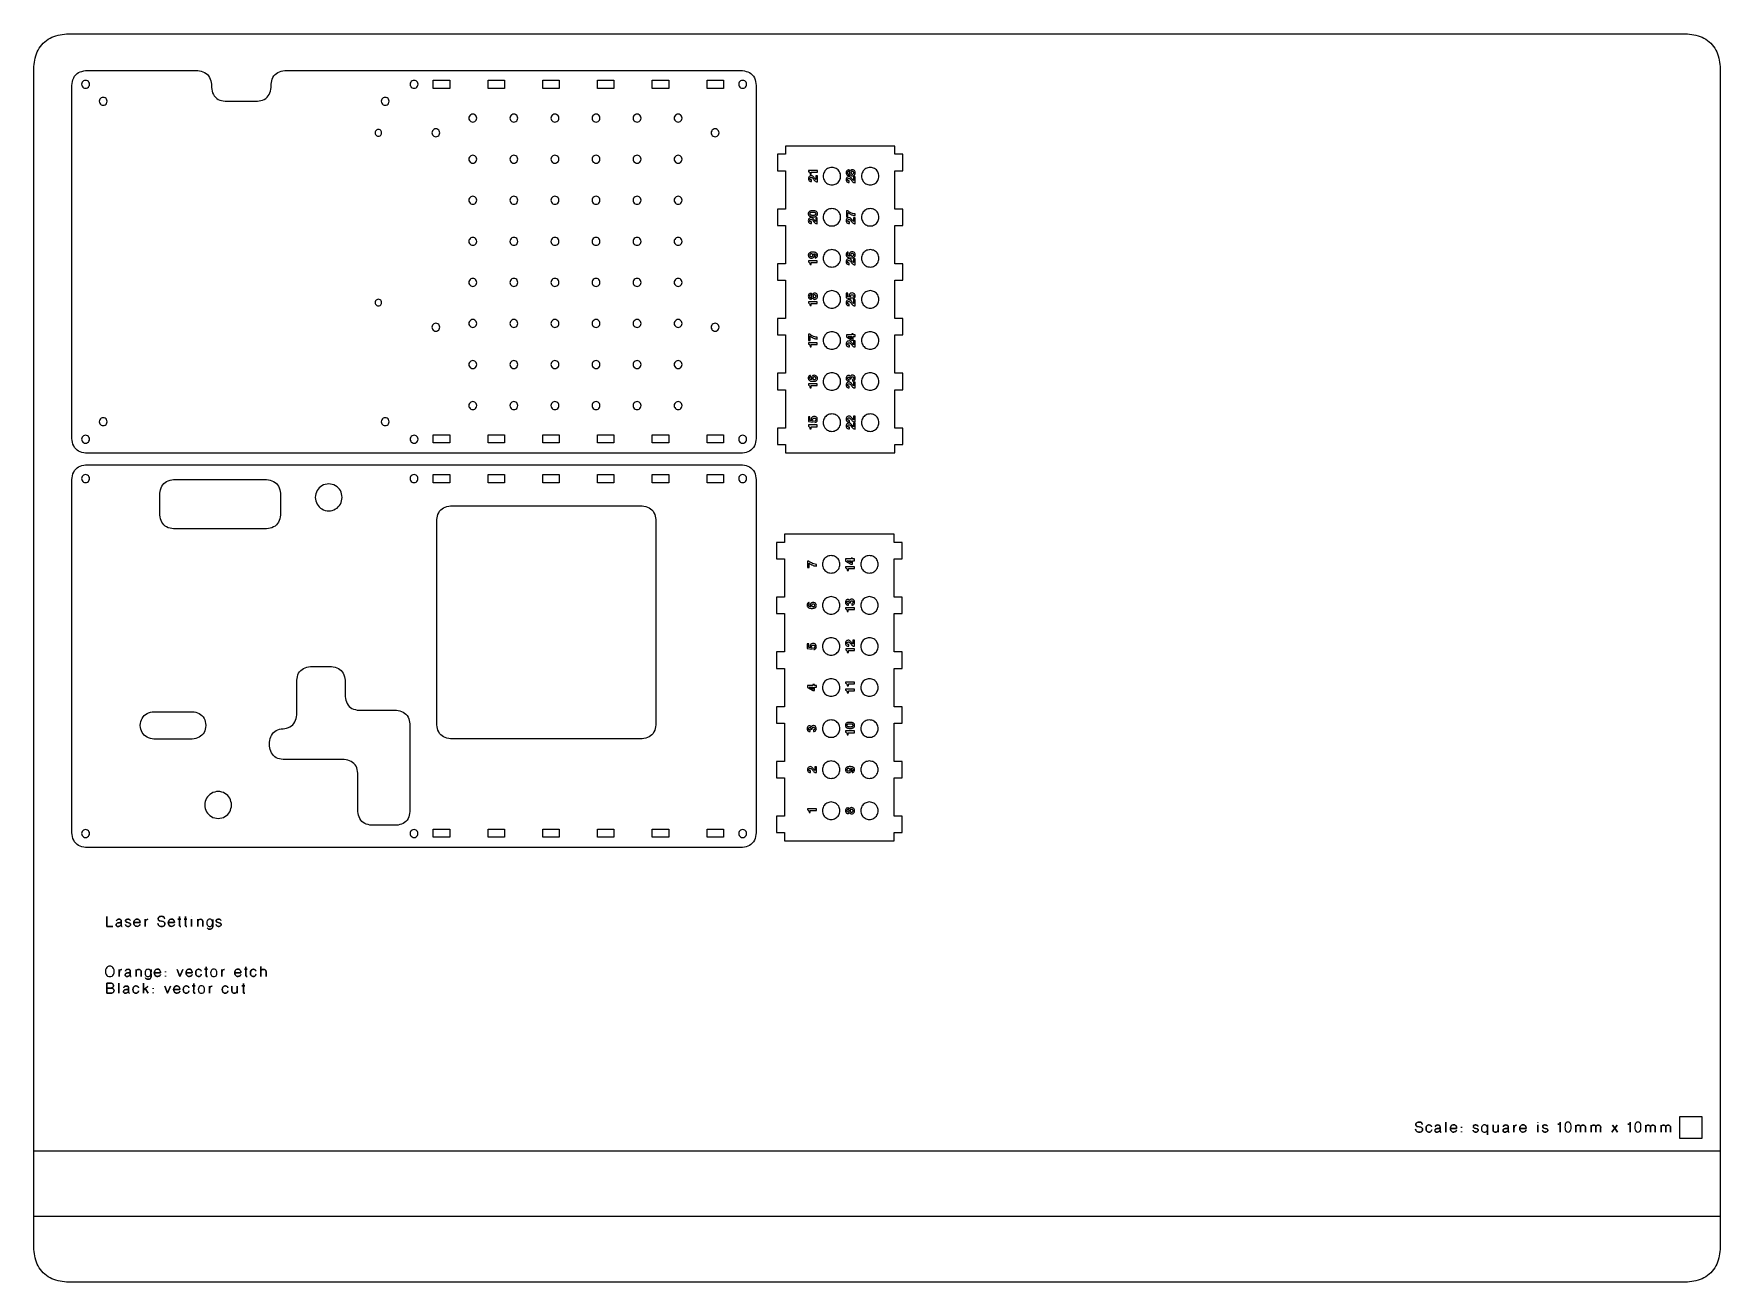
# Model space of a CAD drawing. Extents: x 12 to 628, y 12 to 468.
import ezdxf

# ---------------------------------------------------------------- set-up
doc = ezdxf.new("R2010")
doc.units = 0
doc.layers.get('0').update_dxf_attribs({"linetype": 'CONTINUOUS'})

msp = doc.modelspace()

# ---------------------------------------------------------------- linework, layer by layer
at = {"color": 7}
for p, q in [((24.00046, 468.000927), (616.000518, 468.000927)), ((12.000371, 24.000742), (12.000371, 456.000838)), ((628.000607, 456.000838), (628.000607, 24.000742)), ((30.908769, 454.525459), (71.877233, 454.525459)), ((103.68046, 454.525459), (270.898857, 454.525459)), ((157.93584, 451.025469), (163.935839, 451.025469)), ((157.93584, 448.025469), (157.93584, 451.025469)), ((163.935839, 451.025469), (163.935839, 448.025469)), ((177.935842, 451.025469), (183.935841, 451.025469)), ((177.935842, 448.025469), (177.935842, 451.025469)), ((183.935841, 451.025469), (183.935841, 448.025469)), ((197.935844, 451.025469), (203.935844, 451.025469)), ((197.935844, 448.025469), (197.935844, 451.025469)), ((203.935844, 451.025469), (203.935844, 448.025469)), ((217.93585, 451.025469), (223.935838, 451.025469)), ((217.93585, 448.025469), (217.93585, 451.025469)), ((223.935838, 451.025469), (223.935838, 448.025469)), ((237.935838, 451.025469), (243.935826, 451.025469)), ((237.935838, 448.025469), (237.935838, 451.025469)), ((243.935826, 451.025469), (243.935826, 448.025469)), ((257.935826, 451.025469), (263.935814, 451.025469)), ((257.935826, 448.025469), (257.935826, 451.025469)), ((263.935814, 451.025469), (263.935814, 448.025469)), ((25.908977, 320.191161), (25.908977, 449.152086)), ((32.3845, 449.525466), (32.3845, 449.525466)), ((76.877302, 449.525461), (76.903916, 448.358167)), ((98.680462, 448.358167), (98.680462, 449.525461)), ((152.384754, 449.525466), (152.384754, 449.525466)), ((163.935839, 448.025469), (157.93584, 448.025469)), ((183.935841, 448.025469), (177.935842, 448.025469)), ((203.935844, 448.025469), (197.935844, 448.025469)), ((223.935838, 448.025469), (217.93585, 448.025469)), ((243.935826, 448.025469), (237.935838, 448.025469)), ((263.935814, 448.025469), (257.935826, 448.025469)), ((272.384503, 449.525466), (272.384503, 449.525466)), ((275.89865, 449.152086), (275.89865, 320.191161)), ((38.822105, 443.312612), (38.822105, 443.312612)), ((81.903914, 443.358168), (93.680461, 443.358168)), ((141.822108, 443.312612), (141.822108, 443.312612)), ((139.080483, 431.812613), (139.080483, 431.812613)), ((160.322108, 431.812613), (160.322108, 431.812613)), ((173.824099, 437.171522), (173.824099, 437.171522)), ((188.824069, 437.171522), (188.824069, 437.171522)), ((203.824039, 437.171522), (203.824039, 437.171522)), ((218.824009, 437.171522), (218.824009, 437.171522)), ((233.823979, 437.171522), (233.823979, 437.171522)), ((248.823949, 437.171522), (248.823949, 437.171522)), ((262.322096, 431.812613), (262.322096, 431.812613)), ((326.532353, 426.977104), (286.527353, 426.977104)), ((286.527353, 426.977104), (286.527353, 423.976461)), ((326.532353, 423.976461), (326.532353, 426.977104)), ((173.824099, 422.171552), (173.824099, 422.171552)), ((188.824069, 422.171552), (188.824069, 422.171552)), ((203.824039, 422.171552), (203.824039, 422.171552)), ((218.824009, 422.171552), (218.824009, 422.171552)), ((233.823979, 422.171552), (233.823979, 422.171552)), ((248.823949, 422.171552), (248.823949, 422.171552)), ((286.527353, 423.976461), (283.62577, 423.976461)), ((283.62577, 423.976461), (283.62577, 417.970434)), ((303.529853, 419.166435), (303.529853, 419.166435)), ((317.529825, 419.166435), (317.529825, 419.166435)), ((329.433964, 423.976461), (326.532353, 423.976461)), ((329.433964, 417.970434), (329.433964, 423.976461)), ((283.62577, 417.970434), (286.527353, 417.970434)), ((286.527353, 417.970434), (286.527353, 403.973961)), ((298.216292, 418.01844), (295.014769, 418.01844)), ((295.014769, 418.01844), (295.014769, 417.598493)), ((295.588244, 416.618618), (296.008191, 416.618618)), ((296.008191, 417.386262), (298.216292, 417.386262)), ((296.008191, 416.618618), (296.008191, 417.386262)), ((296.130111, 414.583711), (296.026253, 414.583711)), ((296.130111, 413.978626), (296.130111, 414.583711)), ((297.651847, 416.109968), (297.651847, 414.755302)), ((298.216292, 416.109968), (297.651847, 416.109968)), ((298.216292, 417.386262), (298.216292, 418.01844)), ((298.216292, 413.933471), (298.216292, 416.109968)), ((309.890905, 414.251789), (309.787047, 414.251789)), ((309.890905, 413.646705), (309.890905, 414.251789)), ((311.412642, 415.778047), (311.412642, 414.42338)), ((311.977086, 415.778047), (311.412642, 415.778047)), ((311.977086, 413.601549), (311.977086, 415.778047)), ((326.532353, 403.973961), (326.532353, 417.970434)), ((326.532353, 417.970434), (329.433964, 417.970434)), ((173.824099, 407.171582), (173.824099, 407.171582)), ((188.824069, 407.171582), (188.824069, 407.171582)), ((203.824039, 407.171582), (203.824039, 407.171582)), ((218.824009, 407.171582), (218.824009, 407.171582)), ((233.823979, 407.171582), (233.823979, 407.171582)), ((248.823949, 407.171582), (248.823949, 407.171582)), ((286.527353, 403.973961), (283.62577, 403.973961)), ((283.62577, 403.973961), (283.62577, 397.976739)), ((297.599918, 400.796139), (297.599918, 399.441472)), ((298.164363, 400.796139), (297.599918, 400.796139)), ((298.164363, 398.619641), (298.164363, 400.796139)), ((303.529859, 404.166465), (303.529859, 404.166465)), ((308.827492, 403.357136), (308.827492, 401.103874)), ((309.324203, 403.357136), (308.827492, 403.357136)), ((308.827492, 401.103874), (309.391936, 401.103874)), ((309.391936, 401.103874), (309.391936, 402.697865)), ((311.464571, 400.771332), (311.464571, 399.416665)), ((312.029015, 400.771332), (311.464571, 400.771332)), ((312.029015, 401.573492), (312.029015, 402.210185)), ((312.029015, 398.594834), (312.029015, 400.771332)), ((317.529831, 404.166465), (317.529831, 404.166465)), ((329.433964, 403.973961), (326.532353, 403.973961)), ((329.433964, 397.976739), (329.433964, 403.973961)), ((283.62577, 397.976739), (286.527353, 397.976739)), ((286.527353, 397.976739), (286.527353, 383.971461)), ((296.078182, 399.269881), (295.974324, 399.269881)), ((296.078182, 398.664797), (296.078182, 399.269881)), ((309.942834, 399.245074), (309.838976, 399.245074)), ((309.942834, 398.63999), (309.942834, 399.245074)), ((326.532353, 383.971461), (326.532353, 397.976739)), ((326.532353, 397.976739), (329.433964, 397.976739)), ((173.824099, 392.171612), (173.824099, 392.171612)), ((188.824069, 392.171612), (188.824069, 392.171612)), ((203.824039, 392.171612), (203.824039, 392.171612)), ((218.824009, 392.171612), (218.824009, 392.171612)), ((233.823979, 392.171612), (233.823979, 392.171612)), ((248.823949, 392.171612), (248.823949, 392.171612)), ((303.529853, 389.166495), (303.529853, 389.166495)), ((309.502567, 387.695609), (309.502567, 388.282632)), ((317.529825, 389.166495), (317.529825, 389.166495)), ((286.527353, 383.971461), (283.62577, 383.971461)), ((283.62577, 383.971461), (283.62577, 377.974239)), ((298.162105, 385.107547), (294.960582, 385.107547)), ((294.960582, 385.107547), (294.960582, 384.6876)), ((295.534057, 383.707725), (295.954004, 383.707725)), ((295.954004, 384.475369), (298.162105, 384.475369)), ((295.954004, 383.707725), (295.954004, 384.475369)), ((297.417038, 386.695414), (297.417038, 386.085814)), ((298.162105, 384.475369), (298.162105, 385.107547)), ((309.890905, 384.265396), (309.787047, 384.265396)), ((309.890905, 383.660311), (309.890905, 384.265396)), ((311.412642, 385.791654), (311.412642, 384.436987)), ((311.977086, 385.791654), (311.412642, 385.791654)), ((311.977086, 383.615156), (311.977086, 385.791654)), ((329.433964, 383.971461), (326.532353, 383.971461)), ((329.433964, 377.974239), (329.433964, 383.971461)), ((173.824099, 377.171642), (173.824099, 377.171642)), ((188.824069, 377.171642), (188.824069, 377.171642)), ((203.824039, 377.171642), (203.824039, 377.171642)), ((218.824009, 377.171642), (218.824009, 377.171642)), ((233.823979, 377.171642), (233.823979, 377.171642)), ((248.823949, 377.171642), (248.823949, 377.171642)), ((283.62577, 377.974239), (286.527353, 377.974239)), ((286.527353, 377.974239), (286.527353, 363.977795)), ((326.532353, 363.977795), (326.532353, 377.974239)), ((326.532353, 377.974239), (329.433964, 377.974239)), ((139.080483, 369.812615), (139.080483, 369.812615)), ((298.164363, 370.087285), (294.96284, 370.087285)), ((294.96284, 370.087285), (294.96284, 369.667338)), ((298.164363, 369.455107), (298.164363, 370.087285)), ((303.529853, 374.166525), (303.529853, 374.166525)), ((308.775563, 373.205925), (308.775563, 371.49453)), ((309.340007, 373.205925), (308.775563, 373.205925)), ((308.775563, 371.49453), (310.559202, 371.21005)), ((309.340007, 371.882868), (309.340007, 373.205925)), ((310.00831, 371.77901), (309.340007, 371.882868)), ((310.559202, 371.21005), (310.559202, 371.77901)), ((311.141708, 371.742885), (311.141708, 371.119739)), ((311.412642, 370.796227), (311.412642, 369.441561)), ((311.977086, 370.796227), (311.412642, 370.796227)), ((311.977086, 368.61973), (311.977086, 370.796227)), ((317.529825, 374.166525), (317.529825, 374.166525)), ((286.527353, 363.977795), (283.62577, 363.977795)), ((283.62577, 363.977795), (283.62577, 357.971739)), ((295.536315, 368.687463), (295.956262, 368.687463)), ((295.956262, 369.455107), (298.164363, 369.455107)), ((295.956262, 368.687463), (295.956262, 369.455107)), ((309.890905, 369.26997), (309.787047, 369.26997)), ((309.890905, 368.664885), (309.890905, 369.26997)), ((329.433964, 363.977795), (326.532353, 363.977795)), ((329.433964, 357.971739), (329.433964, 363.977795)), ((160.322108, 360.812613), (160.322108, 360.812613)), ((173.824099, 362.171672), (173.824099, 362.171672)), ((188.824069, 362.171672), (188.824069, 362.171672)), ((203.824039, 362.171672), (203.824039, 362.171672)), ((218.824009, 362.171672), (218.824009, 362.171672)), ((233.823979, 362.171672), (233.823979, 362.171672)), ((248.823949, 362.171672), (248.823949, 362.171672)), ((262.322096, 360.812613), (262.322096, 360.812613)), ((283.62577, 357.971739), (286.527353, 357.971739)), ((286.527353, 357.971739), (286.527353, 343.975295)), ((294.980902, 358.271403), (294.980902, 356.01814)), ((295.477613, 358.271403), (294.980902, 358.271403)), ((295.545346, 356.01814), (295.545346, 357.612132)), ((303.529853, 359.166555), (303.529853, 359.166555)), ((310.796268, 358.0095), (308.827492, 358.0095)), ((308.827492, 358.0095), (308.827492, 357.264434)), ((310.796268, 356.541945), (309.428061, 357.377323)), ((309.428061, 357.377323), (310.796268, 357.377323)), ((310.796268, 358.343652), (310.796268, 358.0095)), ((311.320073, 358.343652), (310.796268, 358.343652)), ((310.796268, 357.377323), (310.796268, 356.541945)), ((311.320073, 358.0095), (311.320073, 358.343652)), ((312.029015, 358.0095), (311.320073, 358.0095)), ((311.320073, 356.094905), (311.320073, 357.377323)), ((311.320073, 357.377323), (312.029015, 357.377323)), ((312.029015, 357.377323), (312.029015, 358.0095)), ((317.529825, 359.166555), (317.529825, 359.166555)), ((326.532353, 343.975295), (326.532353, 357.971739)), ((326.532353, 357.971739), (329.433964, 357.971739)), ((294.980902, 356.01814), (295.545346, 356.01814)), ((298.182425, 355.080514), (294.980902, 355.080514)), ((294.980902, 355.080514), (294.980902, 354.660567)), ((295.554377, 353.680691), (295.974324, 353.680691)), ((295.974324, 354.448336), (298.182425, 354.448336)), ((295.974324, 353.680691), (295.974324, 354.448336)), ((298.182425, 356.487758), (298.182425, 357.124452)), ((298.182425, 354.448336), (298.182425, 355.080514)), ((308.827492, 357.264434), (310.787237, 356.094905)), ((309.942834, 354.258682), (309.838976, 354.258682)), ((309.942834, 353.653598), (309.942834, 354.258682)), ((310.787237, 356.094905), (311.320073, 356.094905)), ((311.464571, 355.78494), (311.464571, 354.430274)), ((312.029015, 355.78494), (311.464571, 355.78494)), ((312.029015, 353.608442), (312.029015, 355.78494)), ((173.824099, 347.171702), (173.824099, 347.171702)), ((188.824069, 347.171702), (188.824069, 347.171702)), ((203.824039, 347.171702), (203.824039, 347.171702)), ((218.824009, 347.171702), (218.824009, 347.171702)), ((233.823979, 347.171702), (233.823979, 347.171702)), ((248.823949, 347.171702), (248.823949, 347.171702)), ((286.527353, 343.975295), (283.62577, 343.975295)), ((283.62577, 343.975295), (283.62577, 337.969239)), ((298.164363, 340.100892), (294.96284, 340.100892)), ((294.96284, 340.100892), (294.96284, 339.680945)), ((295.689844, 342.609932), (295.689844, 343.196954)), ((295.956262, 339.468714), (298.164363, 339.468714)), ((295.956262, 338.70107), (295.956262, 339.468714)), ((298.164363, 339.468714), (298.164363, 340.100892)), ((303.529853, 344.166585), (303.529853, 344.166585)), ((309.728345, 341.171728), (309.782532, 341.171728)), ((309.782532, 341.171728), (309.782532, 341.75875)), ((309.890905, 339.272287), (309.787047, 339.272287)), ((309.890905, 338.667203), (309.890905, 339.272287)), ((310.121198, 342.034199), (310.121198, 341.980012)), ((310.121198, 341.980012), (310.545655, 341.980012)), ((311.037851, 341.745203), (311.037851, 341.131088)), ((311.412642, 340.798545), (311.412642, 339.443878)), ((311.977086, 340.798545), (311.412642, 340.798545)), ((311.977086, 338.622047), (311.977086, 340.798545)), ((317.529825, 344.166585), (317.529825, 344.166585)), ((329.433964, 343.975295), (326.532353, 343.975295)), ((329.433964, 337.969239), (329.433964, 343.975295)), ((283.62577, 337.969239), (286.527353, 337.969239)), ((286.527353, 337.969239), (286.527353, 323.972795)), ((295.536315, 338.70107), (295.956262, 338.70107)), ((326.532353, 323.972795), (326.532353, 337.969239)), ((326.532353, 337.969239), (329.433964, 337.969239)), ((173.824099, 332.171732), (173.824099, 332.171732)), ((188.824069, 332.171732), (188.824069, 332.171732)), ((203.824039, 332.171732), (203.824039, 332.171732)), ((218.824009, 332.171732), (218.824009, 332.171732)), ((233.823979, 332.171732), (233.823979, 332.171732)), ((248.823949, 332.171732), (248.823949, 332.171732)), ((294.928973, 328.120192), (294.928973, 326.408796)), ((295.493417, 328.120192), (294.928973, 328.120192)), ((295.493417, 326.797134), (295.493417, 328.120192)), ((296.16172, 326.693276), (295.493417, 326.797134)), ((296.712612, 326.124316), (296.712612, 326.693276)), ((297.295118, 326.657152), (297.295118, 326.034005)), ((303.529853, 329.166615), (303.529853, 329.166615)), ((309.942834, 326.788103), (309.838976, 326.788103)), ((309.942834, 326.183018), (309.942834, 326.788103)), ((311.464571, 328.31436), (311.464571, 326.959694)), ((312.029015, 328.31436), (311.464571, 328.31436)), ((312.029015, 326.137863), (312.029015, 328.31436)), ((317.529825, 329.166615), (317.529825, 329.166615)), ((38.822105, 326.312612), (38.822105, 326.312612)), ((141.822108, 326.312612), (141.822108, 326.312612)), ((157.93584, 321.540559), (163.935839, 321.540559)), ((157.93584, 318.540559), (157.93584, 321.540559)), ((163.935839, 321.540559), (163.935839, 318.540559)), ((177.935842, 321.540559), (183.935841, 321.540559)), ((177.935842, 318.540559), (177.935842, 321.540559)), ((183.935841, 321.540559), (183.935841, 318.540559)), ((197.935844, 321.540559), (203.935844, 321.540559)), ((197.935844, 318.540559), (197.935844, 321.540559)), ((203.935844, 321.540559), (203.935844, 318.540559)), ((217.93585, 321.540559), (223.935838, 321.540559)), ((217.93585, 318.540559), (217.93585, 321.540559)), ((223.935838, 321.540559), (223.935838, 318.540559)), ((237.935838, 321.540559), (243.935826, 321.540559)), ((237.935838, 318.540559), (237.935838, 321.540559)), ((243.935826, 321.540559), (243.935826, 318.540559)), ((257.935826, 321.540559), (263.935814, 321.540559)), ((257.935826, 318.540559), (257.935826, 321.540559)), ((263.935814, 321.540559), (263.935814, 318.540559)), ((286.527353, 323.972795), (283.62577, 323.972795)), ((283.62577, 323.972795), (283.62577, 317.975573)), ((294.928973, 326.408796), (296.712612, 326.124316)), ((298.130496, 325.105409), (294.928973, 325.105409)), ((294.928973, 325.105409), (294.928973, 324.685462)), ((295.502449, 323.705587), (295.922395, 323.705587)), ((295.922395, 324.473231), (298.130496, 324.473231)), ((295.922395, 323.705587), (295.922395, 324.473231)), ((298.130496, 324.473231), (298.130496, 325.105409)), ((309.942834, 324.274547), (309.838976, 324.274547)), ((309.942834, 323.669462), (309.942834, 324.274547)), ((311.464571, 325.800805), (311.464571, 324.446138)), ((312.029015, 325.800805), (311.464571, 325.800805)), ((312.029015, 323.624307), (312.029015, 325.800805)), ((329.433964, 323.972795), (326.532353, 323.972795)), ((329.433964, 317.975573), (329.433964, 323.972795)), ((270.898857, 314.817791), (30.908769, 314.817791)), ((32.38417, 319.899157), (32.38417, 319.899157)), ((152.384444, 319.899157), (152.384444, 319.899157)), ((163.935839, 318.540559), (157.93584, 318.540559)), ((183.935841, 318.540559), (177.935842, 318.540559)), ((203.935844, 318.540559), (197.935844, 318.540559)), ((223.935838, 318.540559), (217.93585, 318.540559)), ((243.935826, 318.540559), (237.935838, 318.540559)), ((263.935814, 318.540559), (257.935826, 318.540559)), ((272.384193, 319.899157), (272.384193, 319.899157)), ((283.62577, 317.975573), (286.527353, 317.975573)), ((286.527353, 317.975573), (286.527353, 314.974958)), ((286.527353, 314.974958), (326.532353, 314.974958)), ((326.532353, 314.974958), (326.532353, 317.975573)), ((326.532353, 317.975573), (329.433964, 317.975573)), ((30.908769, 310.525719), (270.898857, 310.525719)), ((30.908769, 310.525719), (30.908769, 310.525719)), ((25.908977, 176.191418), (25.908977, 305.152346)), ((32.3845, 305.525751), (32.3845, 305.525751)), ((63.07825, 305.171929), (97.078244, 305.171929)), ((152.352685, 305.525751), (152.352685, 305.525751)), ((157.93584, 307.025723), (163.935839, 307.025723)), ((157.93584, 304.025723), (157.93584, 307.025723)), ((163.935839, 304.025723), (157.93584, 304.025723)), ((163.935839, 307.025723), (163.935839, 304.025723)), ((177.935842, 307.025723), (183.935841, 307.025723)), ((177.935842, 304.025723), (177.935842, 307.025723)), ((183.935841, 304.025723), (177.935842, 304.025723)), ((183.935841, 307.025723), (183.935841, 304.025723)), ((197.935844, 307.025723), (203.935844, 307.025723)), ((197.935844, 304.025723), (197.935844, 307.025723)), ((203.935844, 304.025723), (197.935844, 304.025723)), ((203.935844, 307.025723), (203.935844, 304.025723)), ((217.93585, 307.025723), (223.935838, 307.025723)), ((217.93585, 304.025723), (217.93585, 307.025723)), ((223.935838, 304.025723), (217.93585, 304.025723)), ((223.935838, 307.025723), (223.935838, 304.025723)), ((237.935838, 307.025723), (243.935826, 307.025723)), ((237.935838, 304.025723), (237.935838, 307.025723)), ((243.935826, 304.025723), (237.935838, 304.025723)), ((243.935826, 307.025723), (243.935826, 304.025723)), ((257.935826, 307.025723), (263.935814, 307.025723)), ((257.935826, 304.025723), (257.935826, 307.025723)), ((263.935814, 304.025723), (257.935826, 304.025723)), ((263.935814, 307.025723), (263.935814, 304.025723)), ((272.384503, 305.525751), (272.384503, 305.525751)), ((275.89865, 305.152346), (275.89865, 176.191418)), ((58.078251, 292.171936), (58.078251, 300.171928)), ((102.078242, 300.171928), (102.078242, 292.171936)), ((124.676236, 298.671911), (124.676236, 298.671911)), ((58.078251, 292.171936), (58.078251, 292.171936)), ((159.23142, 215.530941), (159.23142, 290.530915)), ((164.231419, 295.530916), (234.231417, 295.530916)), ((164.231419, 295.530916), (164.231419, 295.530916)), ((239.231407, 290.530915), (239.231407, 215.530941)), ((97.078244, 287.171934), (63.07825, 287.171934)), ((326.247938, 285.220833), (286.242938, 285.220833)), ((286.242938, 285.220833), (286.242938, 282.22019)), ((326.247938, 282.22019), (326.247938, 285.220833)), ((286.242938, 282.22019), (283.341355, 282.22019)), ((283.341355, 282.22019), (283.341355, 276.214163)), ((303.245444, 277.410164), (303.245444, 277.410164)), ((317.245416, 277.410164), (317.245416, 277.410164)), ((329.149549, 282.22019), (326.247938, 282.22019)), ((329.149549, 276.214163), (329.149549, 282.22019)), ((283.341355, 276.214163), (286.242938, 276.214163)), ((286.242938, 276.214163), (286.242938, 262.21769)), ((294.644564, 275.346301), (294.644564, 273.093039)), ((295.141275, 275.346301), (294.644564, 275.346301)), ((294.644564, 273.093039), (295.209008, 273.093039)), ((295.209008, 273.093039), (295.209008, 274.68703)), ((297.846087, 273.562657), (297.846087, 274.19935)), ((310.511859, 276.167328), (308.543082, 276.167328)), ((308.543082, 276.167328), (308.543082, 275.422261)), ((308.543082, 275.422261), (310.502828, 274.252732)), ((311.744606, 273.337683), (308.543082, 273.337683)), ((308.543082, 273.337683), (308.543082, 272.917737)), ((309.116558, 271.937861), (309.536505, 271.937861)), ((310.511859, 274.699772), (309.143651, 275.53515)), ((309.143651, 275.53515), (310.511859, 275.53515)), ((309.536505, 272.705505), (311.744606, 272.705505)), ((309.536505, 271.937861), (309.536505, 272.705505)), ((310.502828, 274.252732), (311.035663, 274.252732)), ((310.511859, 276.501479), (310.511859, 276.167328)), ((311.035663, 276.501479), (310.511859, 276.501479)), ((310.511859, 275.53515), (310.511859, 274.699772)), ((311.035663, 276.167328), (311.035663, 276.501479)), ((311.744606, 276.167328), (311.035663, 276.167328)), ((311.035663, 274.252732), (311.035663, 275.53515)), ((311.035663, 275.53515), (311.744606, 275.53515)), ((311.744606, 275.53515), (311.744606, 276.167328)), ((311.744606, 272.705505), (311.744606, 273.337683)), ((326.247938, 262.21769), (326.247938, 276.214163)), ((326.247938, 276.214163), (329.149549, 276.214163)), ((286.242938, 262.21769), (283.341355, 262.21769)), ((283.341355, 262.21769), (283.341355, 256.220468)), ((295.26771, 259.678029), (295.26771, 260.265051)), ((303.245444, 262.410194), (303.245444, 262.410194)), ((309.477802, 259.329527), (309.531989, 259.329527)), ((309.531989, 259.329527), (309.531989, 259.916549)), ((309.870656, 260.191998), (309.870656, 260.137811)), ((309.870656, 260.137811), (310.295112, 260.137811)), ((310.787308, 259.903002), (310.787308, 259.288887)), ((317.245416, 262.410194), (317.245416, 262.410194)), ((329.149549, 262.21769), (326.247938, 262.21769)), ((329.149549, 256.220468), (329.149549, 262.21769)), ((283.341355, 256.220468), (286.242938, 256.220468)), ((286.242938, 256.220468), (286.242938, 242.21519)), ((311.726543, 258.35126), (308.52502, 258.35126)), ((308.52502, 258.35126), (308.52502, 257.931313)), ((309.098496, 256.951438), (309.518442, 256.951438)), ((309.518442, 257.719082), (311.726543, 257.719082)), ((309.518442, 256.951438), (309.518442, 257.719082)), ((311.726543, 257.719082), (311.726543, 258.35126)), ((326.247938, 242.21519), (326.247938, 256.220468)), ((326.247938, 256.220468), (329.149549, 256.220468)), ((303.245444, 247.410224), (303.245444, 247.410224)), ((311.214028, 246.472188), (311.214028, 245.117521)), ((311.778472, 246.472188), (311.214028, 246.472188)), ((311.778472, 244.29569), (311.778472, 246.472188)), ((317.245416, 247.410224), (317.245416, 247.410224)), ((286.242938, 242.21519), (283.341355, 242.21519)), ((283.341355, 242.21519), (283.341355, 236.217968)), ((294.540706, 245.199606), (294.540706, 243.48821)), ((295.10515, 245.199606), (294.540706, 245.199606)), ((294.540706, 243.48821), (296.324345, 243.20373)), ((295.10515, 243.876548), (295.10515, 245.199606)), ((295.773452, 243.77269), (295.10515, 243.876548)), ((296.324345, 243.20373), (296.324345, 243.77269)), ((296.906851, 243.736566), (296.906851, 243.113419)), ((311.778472, 243.353548), (308.576949, 243.353548)), ((308.576949, 243.353548), (308.576949, 242.933601)), ((309.150425, 241.953725), (309.570371, 241.953725)), ((309.570371, 242.72137), (311.778472, 242.72137)), ((309.570371, 241.953725), (309.570371, 242.72137)), ((309.692291, 244.94593), (309.588433, 244.94593)), ((309.692291, 244.340846), (309.692291, 244.94593)), ((311.778472, 242.72137), (311.778472, 243.353548)), ((329.149549, 242.21519), (326.247938, 242.21519)), ((329.149549, 236.217968), (329.149549, 242.21519)), ((113.065171, 236.87889), (120.742352, 236.87889)), ((283.341355, 236.217968), (286.242938, 236.217968)), ((286.242938, 236.217968), (286.242938, 222.221524)), ((326.247938, 222.221524), (326.247938, 236.217968)), ((326.247938, 236.217968), (329.149549, 236.217968)), ((108.065169, 219.18917), (108.065169, 231.878892)), ((125.74235, 231.878892), (125.768964, 225.898606)), ((296.61334, 230.009982), (294.644564, 230.009982)), ((294.644564, 230.009982), (294.644564, 229.264916)), ((294.644564, 229.264916), (296.604309, 228.095387)), ((296.61334, 228.542427), (295.245132, 229.377804)), ((295.245132, 229.377804), (296.61334, 229.377804)), ((296.604309, 228.095387), (297.137145, 228.095387)), ((296.61334, 230.344133), (296.61334, 230.009982)), ((297.137145, 230.344133), (296.61334, 230.344133)), ((296.61334, 229.377804), (296.61334, 228.542427)), ((297.137145, 230.009982), (297.137145, 230.344133)), ((297.846087, 230.009982), (297.137145, 230.009982)), ((297.137145, 228.095387), (297.137145, 229.377804)), ((297.137145, 229.377804), (297.846087, 229.377804)), ((297.846087, 229.377804), (297.846087, 230.009982)), ((303.245444, 232.410254), (303.245444, 232.410254)), ((311.744606, 231.176449), (308.543082, 231.176449)), ((308.543082, 231.176449), (308.543082, 230.756502)), ((311.744606, 228.662893), (308.543082, 228.662893)), ((308.543082, 228.662893), (308.543082, 228.242947)), ((309.116558, 229.776627), (309.536505, 229.776627)), ((309.536505, 230.544271), (311.744606, 230.544271)), ((309.536505, 229.776627), (309.536505, 230.544271)), ((309.536505, 228.030715), (311.744606, 228.030715)), ((309.536505, 227.263071), (309.536505, 228.030715)), ((311.744606, 230.544271), (311.744606, 231.176449)), ((311.744606, 228.030715), (311.744606, 228.662893)), ((317.245416, 232.410254), (317.245416, 232.410254)), ((286.242938, 222.221524), (283.341355, 222.221524)), ((283.341355, 222.221524), (283.341355, 216.215468)), ((309.116558, 227.263071), (309.536505, 227.263071)), ((329.149549, 222.221524), (326.247938, 222.221524)), ((329.149549, 216.215468), (329.149549, 222.221524)), ((55.903774, 220.393912), (69.903766, 220.393912)), ((55.903774, 220.393912), (55.903774, 220.393912)), ((130.769033, 220.898607), (144.4473, 220.898889)), ((149.403683, 215.899261), (149.403683, 183.899274)), ((283.341355, 216.215468), (286.242938, 216.215468)), ((286.242938, 216.215468), (286.242938, 202.219024)), ((303.245444, 217.410284), (303.245444, 217.410284)), ((317.245416, 217.410284), (317.245416, 217.410284)), ((326.247938, 202.219024), (326.247938, 216.215468)), ((326.247938, 216.215468), (329.149549, 216.215468)), ((50.903773, 215.311671), (50.903773, 215.476153)), ((69.903766, 210.393912), (55.903774, 210.393912)), ((74.903767, 215.476153), (74.903767, 215.311671)), ((234.231417, 210.53094), (164.231419, 210.53094)), ((295.493488, 213.160892), (295.547675, 213.160892)), ((295.547675, 213.160892), (295.547675, 213.747914)), ((295.886341, 214.023363), (295.886341, 213.969177)), ((295.886341, 213.969177), (296.310798, 213.969177)), ((296.802993, 213.734368), (296.802993, 213.120252)), ((311.726543, 213.349092), (308.52502, 213.349092)), ((308.52502, 213.349092), (308.52502, 212.929145)), ((309.098496, 211.94927), (309.518442, 211.94927)), ((309.518442, 212.716914), (311.726543, 212.716914)), ((309.518442, 211.94927), (309.518442, 212.716914)), ((311.726543, 212.716914), (311.726543, 213.349092)), ((98.151524, 207.833352), (98.151524, 209.27553)), ((125.414998, 202.914168), (103.065171, 202.9197)), ((130.403687, 183.899274), (130.403687, 197.914204)), ((286.242938, 202.219024), (283.341355, 202.219024)), ((283.341355, 202.219024), (283.341355, 196.212968)), ((295.759906, 198.775038), (295.656048, 198.775038)), ((295.759906, 198.169953), (295.759906, 198.775038)), ((297.281642, 200.301296), (297.281642, 198.946629)), ((297.846087, 200.301296), (297.281642, 200.301296)), ((297.846087, 198.124798), (297.846087, 200.301296)), ((303.245444, 202.410314), (303.245444, 202.410314)), ((310.979219, 198.77278), (310.979219, 198.16318)), ((317.245416, 202.410314), (317.245416, 202.410314)), ((329.149549, 202.219024), (326.247938, 202.219024)), ((329.149549, 196.212968), (329.149549, 202.219024)), ((283.341355, 196.212968), (286.242938, 196.212968)), ((286.242938, 196.212968), (286.242938, 182.216524)), ((326.247938, 182.216524), (326.247938, 196.212968)), ((326.247938, 196.212968), (329.149549, 196.212968)), ((84.285943, 186.312895), (84.285943, 186.312895)), ((297.846087, 184.919761), (294.644564, 184.919761)), ((294.644564, 184.919761), (294.644564, 184.499814)), ((297.846087, 184.287583), (297.846087, 184.919761)), ((303.245444, 187.410344), (303.245444, 187.410344)), ((317.245416, 187.410344), (317.245416, 187.410344)), ((144.403682, 178.899256), (135.403692, 178.899256)), ((286.242938, 182.216524), (283.341355, 182.216524)), ((283.341355, 182.216524), (283.341355, 176.219302)), ((295.218039, 183.519939), (295.637986, 183.519939)), ((295.637986, 184.287583), (297.846087, 184.287583)), ((295.637986, 183.519939), (295.637986, 184.287583)), ((329.149549, 182.216524), (326.247938, 182.216524)), ((329.149549, 176.219302), (329.149549, 182.216524)), ((32.38417, 175.899459), (32.38417, 175.899459)), ((152.352375, 175.899459), (152.352375, 175.899459)), ((157.93584, 177.54092), (163.935839, 177.54092)), ((157.93584, 174.540926), (157.93584, 177.54092)), ((163.935839, 174.540926), (157.93584, 174.540926)), ((163.935839, 177.54092), (163.935839, 174.540926)), ((177.935842, 177.54092), (183.935841, 177.54092)), ((177.935842, 174.540926), (177.935842, 177.54092)), ((183.935841, 174.540926), (177.935842, 174.540926)), ((183.935841, 177.54092), (183.935841, 174.540926)), ((197.935844, 177.54092), (203.935844, 177.54092)), ((197.935844, 174.540926), (197.935844, 177.54092)), ((203.935844, 174.540926), (197.935844, 174.540926)), ((203.935844, 177.54092), (203.935844, 174.540926)), ((217.93585, 177.54092), (223.935838, 177.54092)), ((217.93585, 174.540926), (217.93585, 177.54092)), ((223.935838, 174.540926), (217.93585, 174.540926)), ((223.935838, 177.54092), (223.935838, 174.540926)), ((237.935838, 177.54092), (243.935826, 177.54092)), ((237.935838, 174.540926), (237.935838, 177.54092)), ((243.935826, 174.540926), (237.935838, 174.540926)), ((243.935826, 177.54092), (243.935826, 174.540926)), ((257.935826, 177.54092), (263.935814, 177.54092)), ((257.935826, 174.540926), (257.935826, 177.54092)), ((263.935814, 174.540926), (257.935826, 174.540926)), ((263.935814, 177.54092), (263.935814, 174.540926)), ((272.384193, 175.899459), (272.384193, 175.899459)), ((283.341355, 176.219302), (286.242938, 176.219302)), ((286.242938, 176.219302), (286.242938, 173.218687)), ((286.242938, 173.218687), (326.247938, 173.218687)), ((326.247938, 173.218687), (326.247938, 176.219302)), ((326.247938, 176.219302), (329.149549, 176.219302)), ((270.898857, 170.818048), (30.908769, 170.818048)), ((38.727098, 141.961447), (38.727098, 145.624973)), ((38.727098, 145.624973), (38.727098, 141.961447)), ((40.866342, 141.961447), (38.727098, 141.961447)), ((38.727098, 141.961447), (40.866342, 141.961447)), ((40.866342, 141.961447), (40.866342, 141.961447)), ((43.93946, 142.291647), (43.93946, 143.963531)), ((43.93946, 143.963531), (43.93946, 142.291647)), ((43.93946, 142.626927), (43.93946, 142.626927)), ((44.30014, 141.961447), (44.30014, 141.961447)), ((45.991498, 143.475569), (46.9519, 143.191089)), ((46.9519, 143.191089), (45.991498, 143.475569)), ((47.27194, 144.100691), (47.27194, 144.100691)), ((50.84318, 143.353649), (48.571856, 143.353649)), ((48.571856, 143.353649), (50.84318, 143.353649)), ((50.84318, 143.353649), (50.84318, 143.353649)), ((52.661256, 141.961447), (52.661256, 144.568051)), ((52.661256, 144.568051), (52.661256, 141.961447)), ((52.661256, 143.292407), (52.661256, 143.292407)), ((52.661256, 141.961447), (52.661256, 141.961447)), ((57.365053, 143.068887), (57.365053, 143.068887)), ((59.260458, 143.744809), (58.015293, 144.014049)), ((58.015293, 144.014049), (59.260458, 143.744809)), ((61.164893, 143.353649), (63.4365, 143.353649)), ((63.4365, 143.353649), (61.164893, 143.353649)), ((61.164893, 143.353649), (61.164893, 143.353649)), ((64.690413, 144.593451), (65.752416, 144.593451)), ((65.752416, 144.593451), (64.690413, 144.593451)), ((64.690413, 144.593451), (64.690413, 144.593451)), ((65.742256, 141.986564), (65.742256, 141.986564)), ((66.895133, 144.593451), (67.957136, 144.593451)), ((67.957136, 144.593451), (66.895133, 144.593451)), ((66.895133, 144.593451), (66.895133, 144.593451)), ((67.946976, 141.986564), (67.946976, 141.986564)), ((69.653856, 145.538613), (69.653856, 145.630053)), ((69.653856, 145.630053), (69.653856, 145.538613)), ((69.653856, 145.538613), (69.653856, 145.538613)), ((69.653856, 141.966244), (69.653856, 144.572849)), ((69.653856, 141.966244), (69.653856, 141.966244)), ((71.893853, 141.961447), (71.893853, 144.568051)), ((71.893853, 144.568051), (71.893853, 141.961447)), ((71.893853, 141.961447), (71.893853, 141.961447)), ((73.763858, 141.961447), (73.763858, 141.961447)), ((76.303576, 144.593451), (76.303576, 144.593451)), ((76.303576, 144.593451), (76.303576, 144.593451)), ((79.066531, 143.475569), (80.026933, 143.191089)), ((80.026933, 143.191089), (79.066531, 143.475569)), ((80.347256, 144.100691), (80.347256, 144.100691)), ((75.383813, 141.432844), (75.383813, 141.432844)), ((38.178176, 125.533009), (38.178176, 125.533009)), ((38.178176, 125.533009), (38.178176, 125.533009)), ((43.227978, 123.673164), (43.227978, 126.280051)), ((43.227978, 126.280051), (43.227978, 123.673164)), ((43.227978, 125.004689), (43.227978, 125.004689)), ((43.227978, 123.673164), (43.227978, 123.673164)), ((46.148978, 123.642684), (46.148978, 123.642684)), ((47.24146, 124.003647), (47.24146, 125.675531)), ((47.24146, 125.675531), (47.24146, 124.003647)), ((47.24146, 124.003647), (47.24146, 124.003647)), ((49.354176, 123.673164), (49.354176, 126.280051)), ((49.354176, 126.280051), (49.354176, 123.673164)), ((49.354176, 123.673164), (49.354176, 123.673164)), ((51.22418, 123.673164), (51.22418, 123.673164)), ((53.763898, 126.305451), (53.763898, 126.305451)), ((53.763898, 126.305451), (53.763898, 126.305451)), ((58.31586, 125.065367), (56.044253, 125.065367)), ((56.044253, 125.065367), (58.31586, 125.065367)), ((58.31586, 125.065367), (58.31586, 125.065367)), ((60.118696, 125.279009), (60.118696, 125.558409)), ((60.118696, 125.558409), (60.118696, 125.279009)), ((60.118696, 125.279009), (60.118696, 125.279009)), ((60.118696, 123.673164), (60.118696, 123.952564)), ((60.118696, 123.952564), (60.118696, 123.673164)), ((60.118696, 123.673164), (60.118696, 123.673164)), ((65.381576, 123.673164), (64.350053, 126.280051)), ((64.350053, 126.280051), (65.381576, 123.673164)), ((65.381576, 123.673164), (66.423258, 126.280051)), ((66.423258, 126.280051), (65.381576, 123.673164)), ((65.381576, 123.673164), (65.381576, 123.673164)), ((67.621573, 125.065367), (69.89318, 125.065367)), ((69.89318, 125.065367), (67.621573, 125.065367)), ((67.621573, 125.065367), (67.621573, 125.065367)), ((73.215218, 124.501487), (73.215218, 124.501487)), ((74.408453, 126.305451), (75.470456, 126.305451)), ((75.470456, 126.305451), (74.408453, 126.305451)), ((74.408453, 126.305451), (74.408453, 126.305451)), ((75.460296, 123.698564), (75.460296, 123.698564)), ((76.613173, 125.004689), (76.613173, 125.004689)), ((76.613173, 125.004689), (76.613173, 125.004689)), ((80.692413, 123.673164), (80.692413, 126.280051)), ((80.692413, 126.280051), (80.692413, 123.673164)), ((80.692413, 125.004689), (80.692413, 125.004689)), ((80.692413, 123.673164), (80.692413, 123.673164)), ((85.401291, 125.065367), (87.672898, 125.065367)), ((87.672898, 125.065367), (85.401291, 125.065367)), ((85.401291, 125.065367), (85.401291, 125.065367)), ((88.926811, 126.305451), (89.988813, 126.305451)), ((89.988813, 126.305451), (88.926811, 126.305451)), ((88.926811, 126.305451), (88.926811, 126.305451)), ((89.978936, 123.698564), (89.978936, 123.698564)), ((92.295133, 123.673164), (92.295133, 123.673164)), ((94.941813, 123.673164), (94.941813, 127.336973)), ((94.941813, 127.336973), (94.941813, 123.673164)), ((94.941813, 123.673164), (94.941813, 123.673164)), ((96.842298, 123.673164), (96.842298, 123.673164)), ((40.1447, 121.241256), (38.727098, 121.241256)), ((38.727098, 121.241256), (38.727098, 117.577447)), ((38.727098, 117.577447), (38.727098, 121.241256)), ((38.727098, 121.241256), (40.1447, 121.241256)), ((38.727098, 119.462409), (40.13454, 119.462409)), ((40.13454, 119.462409), (38.727098, 119.462409)), ((38.727098, 119.462409), (38.727098, 119.462409)), ((38.727098, 117.577447), (40.287222, 117.577447)), ((40.287222, 117.577447), (38.727098, 117.577447)), ((43.121298, 117.577164), (43.121298, 121.240973)), ((43.121298, 121.240973), (43.121298, 117.577164)), ((43.121298, 117.577164), (43.121298, 117.577164)), ((45.569858, 117.546967), (45.569858, 117.546967)), ((46.66234, 117.907364), (46.66234, 119.579249)), ((46.66234, 119.579249), (46.66234, 117.907364)), ((46.66234, 117.907364), (46.66234, 117.907364)), ((49.390018, 117.577164), (49.390018, 117.577164)), ((52.036416, 118.603607), (52.036416, 121.241256)), ((52.036416, 121.241256), (52.036416, 117.577164)), ((53.67274, 120.184051), (52.036416, 118.603607)), ((52.036416, 118.603607), (52.737738, 119.284609)), ((52.036416, 117.577164), (52.036416, 118.603607)), ((52.036416, 117.577164), (52.036416, 117.577164)), ((52.737738, 119.284609), (53.67274, 120.184051)), ((52.737738, 119.284609), (53.84546, 117.577164)), ((53.84546, 117.577164), (52.737738, 119.284609)), ((52.844136, 123.144844), (52.844136, 123.144844)), ((55.602576, 119.183009), (55.602576, 119.462409)), ((55.602576, 119.462409), (55.602576, 119.183009)), ((55.602576, 119.183009), (55.602576, 119.183009)), ((55.602576, 117.577164), (55.602576, 117.856564)), ((55.602576, 117.856564), (55.602576, 117.577164)), ((55.602576, 117.577164), (55.602576, 117.577164)), ((60.865738, 117.577447), (59.834216, 120.184051)), ((59.834216, 120.184051), (60.865738, 117.577447)), ((61.90742, 120.184051), (60.865738, 117.577447)), ((60.865738, 117.577447), (61.90742, 120.184051)), ((61.90742, 120.184051), (61.90742, 120.184051)), ((63.105453, 118.969649), (65.37706, 118.969649)), ((65.37706, 118.969649), (63.105453, 118.969649)), ((63.105453, 118.969649), (63.105453, 118.969649)), ((67.794858, 117.577164), (67.794858, 117.577164)), ((69.892333, 120.209169), (70.954336, 120.209169)), ((70.954336, 120.209169), (69.892333, 120.209169)), ((69.892333, 120.209169), (69.892333, 120.209169)), ((70.944176, 117.602564), (70.944176, 117.602564)), ((72.097053, 118.908407), (72.097053, 118.908407)), ((72.097053, 118.908407), (72.097053, 118.908407)), ((76.176576, 117.577164), (76.176576, 120.183769)), ((76.176576, 120.183769), (76.176576, 117.577164)), ((76.176576, 118.908407), (76.176576, 118.908407)), ((76.176576, 117.577164), (76.176576, 117.577164)), ((82.043976, 117.577164), (82.043976, 117.577164)), ((84.400813, 120.194493), (84.400813, 120.194493)), ((86.275898, 120.194493), (86.275898, 117.582244)), ((86.275898, 117.582244), (86.275898, 120.194493)), ((86.275898, 120.194493), (86.275898, 120.194493)), ((88.048253, 120.209169), (89.110256, 120.209169)), ((89.110256, 120.209169), (88.048253, 120.209169)), ((88.048253, 120.209169), (88.048253, 120.209169)), ((89.100096, 117.602564), (89.100096, 117.602564)), ((516.733084, 67.935122), (516.733084, 67.935122)), ((518.628489, 68.611327), (517.383607, 68.880567)), ((517.383607, 68.880567), (518.628489, 68.611327)), ((525.638889, 67.1576), (525.638889, 68.829484)), ((525.638889, 68.829484), (525.638889, 67.1576)), ((527.751604, 66.8274), (527.751604, 70.490927)), ((527.751604, 70.490927), (527.751604, 66.8274)), ((529.448607, 68.219884), (531.719931, 68.219884)), ((531.719931, 68.219884), (529.448607, 68.219884)), ((529.448607, 68.219884), (529.448607, 68.219884)), ((533.523049, 68.432962), (533.523049, 68.712362)), ((533.523049, 68.712362), (533.523049, 68.432962)), ((533.523049, 68.432962), (533.523049, 68.432962)), ((538.242087, 68.341522), (539.202489, 68.057042)), ((539.202489, 68.057042), (538.242087, 68.341522)), ((539.522247, 68.966644), (539.522247, 68.966644)), ((540.812567, 68.143402), (540.812567, 68.143402)), ((540.812567, 68.143402), (540.812567, 68.143402)), ((542.977211, 69.474927), (542.977211, 65.800958)), ((542.977211, 65.800958), (542.977211, 69.474927)), ((542.977211, 69.474927), (542.977211, 69.474927)), ((545.008647, 69.444164), (545.008647, 69.444164)), ((546.883449, 69.444164), (546.883449, 66.832198)), ((546.883449, 66.832198), (546.883449, 69.444164)), ((546.883449, 69.444164), (546.883449, 69.444164)), ((550.505489, 67.1576), (550.505489, 68.829484)), ((550.505489, 68.829484), (550.505489, 67.1576)), ((552.633444, 69.434004), (552.633444, 66.8274)), ((552.633444, 66.8274), (552.633444, 69.434004)), ((552.633444, 69.434004), (552.633444, 69.434004)), ((553.629689, 69.434004), (553.629689, 69.434004)), ((554.802604, 68.219884), (557.073929, 68.219884)), ((557.073929, 68.219884), (554.802604, 68.219884)), ((554.802604, 68.219884), (554.802604, 68.219884)), ((561.421844, 70.404849), (561.421844, 70.496289)), ((561.421844, 70.496289), (561.421844, 70.404849)), ((561.421844, 70.404849), (561.421844, 70.404849)), ((561.421844, 66.83248), (561.421844, 69.439367)), ((563.601447, 68.341522), (564.561849, 68.057042)), ((564.561849, 68.057042), (563.601447, 68.341522)), ((564.084047, 69.474927), (564.084047, 69.474927)), ((569.580324, 66.8274), (569.580324, 70.490927)), ((569.580324, 70.490927), (569.580324, 66.8274)), ((571.286922, 68.656764), (571.286922, 68.656764)), ((571.286922, 68.656764), (571.286922, 68.656764)), ((575.254402, 66.8274), (575.254402, 69.434004)), ((575.254402, 69.434004), (575.254402, 66.8274)), ((580.83196, 66.8274), (580.83196, 69.434004)), ((580.83196, 69.434004), (580.83196, 66.8274)), ((588.40116, 66.8274), (589.447922, 68.280562)), ((589.447922, 68.280562), (588.40116, 66.8274)), ((589.447922, 68.280562), (588.614802, 69.434004)), ((588.614802, 69.434004), (589.447922, 68.280562)), ((589.447922, 68.280562), (590.286687, 69.434004)), ((590.286687, 69.434004), (589.447922, 68.280562)), ((589.447922, 68.280562), (590.500047, 66.8274)), ((590.500047, 66.8274), (589.447922, 68.280562)), ((595.102244, 66.8274), (595.102244, 70.490927)), ((595.102244, 70.490927), (595.102244, 66.8274)), ((596.80856, 68.656764), (596.80856, 68.656764)), ((596.80856, 68.656764), (596.80856, 68.656764)), ((600.77604, 69.434004), (600.77604, 66.8274)), ((600.77604, 66.8274), (600.77604, 69.434004)), ((600.77604, 69.434004), (600.77604, 69.434004)), ((602.509167, 68.758364), (602.509167, 68.758364)), ((604.256969, 68.758364), (604.256969, 68.758364)), ((606.35388, 69.434004), (606.35388, 66.8274)), ((606.35388, 66.8274), (606.35388, 69.434004)), ((606.35388, 69.434004), (606.35388, 69.434004)), ((608.087007, 68.758364), (608.087007, 68.758364)), ((609.834809, 68.758364), (609.834809, 68.758364)), ((613.219782, 72.520951), (621.219936, 72.520951)), ((613.219782, 64.520798), (613.219782, 72.520951)), ((621.219936, 72.520951), (621.219936, 64.520798)), ((522.596251, 67.655722), (522.596251, 67.655722)), ((524.546407, 66.79692), (524.546407, 66.79692)), ((525.638889, 67.1576), (525.638889, 67.1576)), ((527.751604, 66.8274), (527.751604, 66.8274)), ((533.523049, 66.8274), (533.523049, 67.1068)), ((533.523049, 67.1068), (533.523049, 66.8274)), ((533.523049, 66.8274), (533.523049, 66.8274)), ((550.505207, 67.49288), (550.505207, 67.49288)), ((550.866451, 66.8274), (550.866451, 66.8274)), ((561.421844, 66.83248), (561.421844, 66.83248)), ((569.580324, 66.8274), (569.580324, 66.8274)), ((575.254402, 66.8274), (575.254402, 66.8274)), ((576.987247, 66.8274), (576.987247, 66.8274)), ((578.735331, 66.8274), (578.735331, 66.8274)), ((580.83196, 66.8274), (580.83196, 66.8274)), ((582.565087, 66.8274), (582.565087, 66.8274)), ((584.312889, 66.8274), (584.312889, 66.8274)), ((588.40116, 66.8274), (588.40116, 66.8274)), ((595.102244, 66.8274), (595.102244, 66.8274)), ((621.219936, 64.520798), (613.219782, 64.520798)), ((12.000371, 60.001009), (628.000324, 60.001009)), ((12.000371, 36.001113), (12.000371, 60.001009)), ((628.000324, 60.001009), (628.000324, 36.001113)), ((628.000324, 36.001113), (12.000371, 36.001113)), ((628.000607, 24.000742), (628.000324, 24.000742)), ((616.000236, 12.000653), (24.00046, 12.000653))]:
    msp.add_line(p, q, dxfattribs=at)
for points, knots in [([(12.000371, 456.000838), (12.330441, 458.103557), (12.980792, 462.246638), (17.75466, 467.020506), (21.897741, 467.670857), (24.00046, 468.000927)], [0, 0, 0, 0, 6.274341, 12.362614, 18.636955, 18.636955, 18.636955, 18.636955]), ([(616.000518, 468.000927), (618.103237, 467.670857), (622.246318, 467.020506), (627.020186, 462.246638), (627.670537, 458.103557), (628.000607, 456.000838)], [0, 0, 0, 0, 6.274341, 12.362614, 18.636955, 18.636955, 18.636955, 18.636955]), ([(25.908977, 449.152086), (26.04155, 450.089333), (26.298655, 451.906988), (28.260382, 454.071524), (30.025892, 454.374133), (30.908769, 454.525459)], [0, 0, 0, 0, 2.800141, 5.430468, 8.061525, 8.061525, 8.061525, 8.061525]), ([(32.3845, 449.525466), (32.344683, 449.270082), (32.266228, 448.766888), (31.68947, 448.212912), (30.937114, 448.007647), (30.176859, 448.212913), (29.623331, 448.766888), (29.417913, 449.525467), (29.62333, 450.284047), (30.176859, 450.838023), (30.937114, 451.043288), (31.68947, 450.838024), (32.266229, 450.284047), (32.344683, 449.780851), (32.3845, 449.525466)], [0, 0, 0, 0, 0.757472, 1.49248, 2.249956, 3.007429, 3.742437, 4.499909, 5.257385, 5.992393, 6.749865, 7.507341, 8.242349, 8.999824, 8.999824, 8.999824, 8.999824]), ([(71.877233, 454.525459), (72.754749, 454.389039), (74.48183, 454.120543), (76.472259, 452.130051), (76.740838, 450.40298), (76.877302, 449.525461)], [0, 0, 0, 0, 2.617467, 5.151562, 7.769081, 7.769081, 7.769081, 7.769081]), ([(98.680462, 449.525461), (98.816907, 450.402973), (99.08545, 452.130031), (101.07589, 454.120471), (102.802948, 454.389014), (103.68046, 454.525459)], [0, 0, 0, 0, 2.617478, 5.151539, 7.769017, 7.769017, 7.769017, 7.769017]), ([(152.384754, 449.525466), (152.344937, 449.270082), (152.266482, 448.766888), (151.689724, 448.212912), (150.937368, 448.007647), (150.177113, 448.212913), (149.623585, 448.766888), (149.418166, 449.525467), (149.623584, 450.284047), (150.177113, 450.838023), (150.937368, 451.043288), (151.689724, 450.838024), (152.266483, 450.284047), (152.344937, 449.780851), (152.384754, 449.525466)], [0, 0, 0, 0, 0.757472, 1.49248, 2.249956, 3.007429, 3.742437, 4.499909, 5.257385, 5.992393, 6.749865, 7.507341, 8.242349, 8.999824, 8.999824, 8.999824, 8.999824]), ([(272.384503, 449.525466), (272.344686, 449.270082), (272.266233, 448.76689), (271.689481, 448.212912), (270.93713, 448.007647), (270.176879, 448.212912), (269.623355, 448.76689), (269.417942, 449.525467), (269.623355, 450.284045), (270.176879, 450.838023), (270.93713, 451.043288), (271.689482, 450.838023), (272.266234, 450.284045), (272.344686, 449.780851), (272.384503, 449.525466)], [0, 0, 0, 0, 0.757472, 1.492476, 2.249946, 3.007415, 3.742419, 4.499891, 5.257366, 5.99237, 6.74984, 7.507309, 8.242314, 8.999788, 8.999788, 8.999788, 8.999788]), ([(270.898857, 454.525459), (271.781732, 454.374133), (273.547239, 454.071521), (275.508967, 451.90699), (275.766075, 450.089333), (275.89865, 449.152086)], [0, 0, 0, 0, 2.63105, 5.26138, 8.061522, 8.061522, 8.061522, 8.061522]), ([(38.822105, 443.312612), (38.78226, 443.05705), (38.703751, 442.553506), (38.126591, 441.999145), (37.373711, 441.793737), (36.612927, 441.999145), (36.059012, 442.553506), (35.853451, 443.312613), (36.059012, 444.07172), (36.612927, 444.626082), (37.373711, 444.83149), (38.126591, 444.626082), (38.703751, 444.07172), (38.78226, 443.568175), (38.822105, 443.312612)], [0, 0, 0, 0, 0.758, 1.493519, 2.251521, 3.009522, 3.745042, 4.503042, 5.261044, 5.996564, 6.754565, 7.512567, 8.248087, 9.006089, 9.006089, 9.006089, 9.006089]), ([(76.903916, 448.358167), (77.05238, 447.481974), (77.343633, 445.763083), (79.308608, 443.763022), (81.029895, 443.494511), (81.903914, 443.358168)], [0, 0, 0, 0, 2.62461, 5.148881, 7.752856, 7.752856, 7.752856, 7.752856]), ([(93.680461, 443.358168), (94.557973, 443.494614), (96.285032, 443.763156), (98.275474, 445.753597), (98.544017, 447.480655), (98.680462, 448.358167)], [0, 0, 0, 0, 2.61748, 5.151541, 7.769019, 7.769019, 7.769019, 7.769019]), ([(141.822108, 443.312612), (141.782262, 443.05705), (141.703753, 442.553506), (141.126594, 441.999145), (140.373714, 441.793737), (139.61293, 441.999145), (139.059015, 442.553506), (138.853454, 443.312613), (139.059015, 444.07172), (139.61293, 444.626082), (140.373714, 444.83149), (141.126594, 444.626082), (141.703754, 444.07172), (141.782263, 443.568175), (141.822108, 443.312612)], [0, 0, 0, 0, 0.758, 1.493519, 2.251521, 3.009522, 3.745042, 4.503042, 5.261044, 5.996564, 6.754565, 7.512567, 8.248087, 9.006089, 9.006089, 9.006089, 9.006089]), ([(173.824099, 437.171522), (173.784201, 436.91562), (173.705588, 436.411406), (173.127662, 435.856307), (172.373781, 435.650628), (171.611986, 435.856307), (171.057335, 436.411406), (170.851504, 437.171522), (171.057335, 437.931637), (171.611986, 438.486736), (172.373781, 438.692416), (173.127662, 438.486736), (173.705588, 437.931637), (173.784201, 437.427424), (173.824099, 437.171522)], [0, 0, 0, 0, 0.759009, 1.495504, 2.254514, 3.013523, 3.750019, 4.509028, 5.268036, 6.004532, 6.763541, 7.522551, 8.259047, 9.018055, 9.018055, 9.018055, 9.018055]), ([(188.824069, 437.171522), (188.784171, 436.91562), (188.705558, 436.411406), (188.127632, 435.856307), (187.373751, 435.650628), (186.611956, 435.856307), (186.057305, 436.411406), (185.851474, 437.171522), (186.057305, 437.931637), (186.611956, 438.486736), (187.373751, 438.692416), (188.127632, 438.486736), (188.705558, 437.931637), (188.784171, 437.427424), (188.824069, 437.171522)], [0, 0, 0, 0, 0.759009, 1.495504, 2.254514, 3.013523, 3.750019, 4.509028, 5.268036, 6.004532, 6.763541, 7.522551, 8.259047, 9.018055, 9.018055, 9.018055, 9.018055]), ([(203.824039, 437.171522), (203.784141, 436.91562), (203.705528, 436.411406), (203.127602, 435.856307), (202.373721, 435.650628), (201.611926, 435.856307), (201.057275, 436.411406), (200.851444, 437.171522), (201.057275, 437.931637), (201.611926, 438.486736), (202.373721, 438.692416), (203.127602, 438.486736), (203.705528, 437.931637), (203.784141, 437.427424), (203.824039, 437.171522)], [0, 0, 0, 0, 0.759009, 1.495504, 2.254514, 3.013523, 3.750019, 4.509028, 5.268036, 6.004532, 6.763541, 7.522551, 8.259047, 9.018055, 9.018055, 9.018055, 9.018055]), ([(218.824009, 437.171522), (218.784111, 436.91562), (218.705498, 436.411406), (218.127572, 435.856307), (217.373691, 435.650628), (216.611896, 435.856307), (216.057245, 436.411406), (215.851414, 437.171522), (216.057245, 437.931637), (216.611896, 438.486736), (217.373691, 438.692416), (218.127572, 438.486736), (218.705498, 437.931637), (218.784111, 437.427424), (218.824009, 437.171522)], [0, 0, 0, 0, 0.759009, 1.495504, 2.254514, 3.013523, 3.750019, 4.509028, 5.268036, 6.004532, 6.763541, 7.522551, 8.259047, 9.018055, 9.018055, 9.018055, 9.018055]), ([(233.823979, 437.171522), (233.784081, 436.91562), (233.705468, 436.411406), (233.127542, 435.856307), (232.373661, 435.650628), (231.611866, 435.856307), (231.057215, 436.411406), (230.851384, 437.171522), (231.057215, 437.931637), (231.611866, 438.486736), (232.373661, 438.692416), (233.127542, 438.486736), (233.705468, 437.931637), (233.784081, 437.427424), (233.823979, 437.171522)], [0, 0, 0, 0, 0.759009, 1.495504, 2.254514, 3.013523, 3.750019, 4.509028, 5.268036, 6.004532, 6.763541, 7.522551, 8.259047, 9.018055, 9.018055, 9.018055, 9.018055]), ([(248.823949, 437.171522), (248.784051, 436.91562), (248.705438, 436.411406), (248.127512, 435.856307), (247.373631, 435.650628), (246.611836, 435.856307), (246.057185, 436.411406), (245.851354, 437.171522), (246.057185, 437.931637), (246.611836, 438.486736), (247.373631, 438.692416), (248.127512, 438.486736), (248.705438, 437.931637), (248.784051, 437.427424), (248.823949, 437.171522)], [0, 0, 0, 0, 0.759009, 1.495504, 2.254514, 3.013523, 3.750019, 4.509028, 5.268036, 6.004532, 6.763541, 7.522551, 8.259047, 9.018055, 9.018055, 9.018055, 9.018055]), ([(139.080483, 431.812613), (139.047278, 431.599644), (138.981854, 431.180024), (138.500889, 430.718055), (137.873489, 430.546882), (137.239502, 430.718055), (136.777908, 431.180024), (136.60661, 431.812613), (136.777908, 432.445202), (137.239502, 432.907173), (137.873489, 433.078346), (138.500889, 432.907173), (138.981855, 432.445203), (139.047278, 432.025582), (139.080483, 431.812613)], [0, 0, 0, 0, 0.631667, 1.2446, 1.876268, 2.507936, 3.120867, 3.752534, 4.384203, 4.997135, 5.628803, 6.260472, 6.873405, 7.505074, 7.505074, 7.505074, 7.505074]), ([(160.322108, 431.812613), (160.282262, 431.557051), (160.203753, 431.053506), (159.626593, 430.499145), (158.873714, 430.293738), (158.11293, 430.499146), (157.559015, 431.053506), (157.353454, 431.812613), (157.559014, 432.571721), (158.112929, 433.126084), (158.873714, 433.331493), (159.626594, 433.126085), (160.203753, 432.571721), (160.282262, 432.068175), (160.322108, 431.812613)], [0, 0, 0, 0, 0.758, 1.493519, 2.251521, 3.009522, 3.745042, 4.503042, 5.261045, 5.996566, 6.754567, 7.512569, 8.24809, 9.006092, 9.006092, 9.006092, 9.006092]), ([(262.322096, 431.812613), (262.282251, 431.557051), (262.203743, 431.053507), (261.626586, 430.499144), (260.873707, 430.293738), (260.112923, 430.499144), (259.55901, 431.053507), (259.353454, 431.812613), (259.55901, 432.57172), (260.112922, 433.126086), (260.873707, 433.331493), (261.626587, 433.126086), (262.203743, 432.57172), (262.282251, 432.068175), (262.322096, 431.812613)], [0, 0, 0, 0, 0.758, 1.493516, 2.251518, 3.00952, 3.745037, 4.503036, 5.261039, 5.996557, 6.754559, 7.512561, 8.248079, 9.006081, 9.006081, 9.006081, 9.006081]), ([(173.824099, 422.171552), (173.784201, 421.91565), (173.705588, 421.411436), (173.127662, 420.856337), (172.373781, 420.650658), (171.611986, 420.856337), (171.057335, 421.411436), (170.851504, 422.171552), (171.057335, 422.931667), (171.611986, 423.486766), (172.373781, 423.692446), (173.127662, 423.486766), (173.705588, 422.931667), (173.784201, 422.427454), (173.824099, 422.171552)], [0, 0, 0, 0, 0.759009, 1.495504, 2.254514, 3.013523, 3.750019, 4.509028, 5.268036, 6.004532, 6.763541, 7.522551, 8.259047, 9.018055, 9.018055, 9.018055, 9.018055]), ([(188.824069, 422.171552), (188.784171, 421.91565), (188.705558, 421.411436), (188.127632, 420.856337), (187.373751, 420.650658), (186.611956, 420.856337), (186.057305, 421.411436), (185.851474, 422.171552), (186.057305, 422.931667), (186.611956, 423.486766), (187.373751, 423.692446), (188.127632, 423.486766), (188.705558, 422.931667), (188.784171, 422.427454), (188.824069, 422.171552)], [0, 0, 0, 0, 0.759009, 1.495504, 2.254514, 3.013523, 3.750019, 4.509028, 5.268036, 6.004532, 6.763541, 7.522551, 8.259047, 9.018055, 9.018055, 9.018055, 9.018055]), ([(203.824039, 422.171552), (203.784141, 421.91565), (203.705528, 421.411436), (203.127602, 420.856337), (202.373721, 420.650658), (201.611926, 420.856337), (201.057275, 421.411436), (200.851444, 422.171552), (201.057275, 422.931667), (201.611926, 423.486766), (202.373721, 423.692446), (203.127602, 423.486766), (203.705528, 422.931667), (203.784141, 422.427454), (203.824039, 422.171552)], [0, 0, 0, 0, 0.759009, 1.495504, 2.254514, 3.013523, 3.750019, 4.509028, 5.268036, 6.004532, 6.763541, 7.522551, 8.259047, 9.018055, 9.018055, 9.018055, 9.018055]), ([(218.824009, 422.171552), (218.784111, 421.91565), (218.705498, 421.411436), (218.127572, 420.856337), (217.373691, 420.650658), (216.611896, 420.856337), (216.057245, 421.411436), (215.851414, 422.171552), (216.057245, 422.931667), (216.611896, 423.486766), (217.373691, 423.692446), (218.127572, 423.486766), (218.705498, 422.931667), (218.784111, 422.427454), (218.824009, 422.171552)], [0, 0, 0, 0, 0.759009, 1.495504, 2.254514, 3.013523, 3.750019, 4.509028, 5.268036, 6.004532, 6.763541, 7.522551, 8.259047, 9.018055, 9.018055, 9.018055, 9.018055]), ([(233.823979, 422.171552), (233.784081, 421.91565), (233.705468, 421.411436), (233.127542, 420.856337), (232.373661, 420.650658), (231.611866, 420.856337), (231.057215, 421.411436), (230.851384, 422.171552), (231.057215, 422.931667), (231.611866, 423.486766), (232.373661, 423.692446), (233.127542, 423.486766), (233.705468, 422.931667), (233.784081, 422.427454), (233.823979, 422.171552)], [0, 0, 0, 0, 0.759009, 1.495504, 2.254514, 3.013523, 3.750019, 4.509028, 5.268036, 6.004532, 6.763541, 7.522551, 8.259047, 9.018055, 9.018055, 9.018055, 9.018055]), ([(248.823949, 422.171552), (248.784051, 421.91565), (248.705438, 421.411436), (248.127512, 420.856337), (247.373631, 420.650658), (246.611836, 420.856337), (246.057185, 421.411436), (245.851354, 422.171552), (246.057185, 422.931667), (246.611836, 423.486766), (247.373631, 423.692446), (248.127512, 423.486766), (248.705438, 422.931667), (248.784051, 422.427454), (248.823949, 422.171552)], [0, 0, 0, 0, 0.759009, 1.495504, 2.254514, 3.013523, 3.750019, 4.509028, 5.268036, 6.004532, 6.763541, 7.522551, 8.259047, 9.018055, 9.018055, 9.018055, 9.018055]), ([(303.529853, 419.166435), (304.092284, 419.078744), (305.200464, 418.905963), (306.42048, 417.635775), (306.872538, 415.978869), (306.42048, 414.304568), (305.200464, 413.085536), (303.529853, 412.633144), (301.859242, 413.085536), (300.639227, 414.304568), (300.187169, 415.978869), (300.639227, 417.635775), (301.859242, 418.905963), (302.967423, 419.078744), (303.529853, 419.166435)], [0, 0, 0, 0, 1.668176, 3.28688, 4.955056, 6.623233, 8.241936, 9.910112, 11.578289, 13.196992, 14.865169, 16.533345, 18.152048, 19.820225, 19.820225, 19.820225, 19.820225]), ([(317.529825, 419.166435), (318.092256, 419.078744), (319.200436, 418.905963), (320.420452, 417.635775), (320.87251, 415.978869), (320.420452, 414.304568), (319.200436, 413.085536), (317.529825, 412.633144), (315.859214, 413.085536), (314.639199, 414.304568), (314.187141, 415.978869), (314.639199, 417.635775), (315.859214, 418.905963), (316.967395, 419.078744), (317.529825, 419.166435)], [0, 0, 0, 0, 1.668176, 3.28688, 4.955056, 6.623233, 8.241936, 9.910112, 11.578289, 13.196992, 14.865169, 16.533345, 18.152048, 19.820225, 19.820225, 19.820225, 19.820225]), ([(297.651847, 414.755302), (297.597536, 414.786257), (297.467365, 414.860449), (297.275816, 415.095788), (297.024593, 415.436361), (296.740304, 415.816316), (296.362405, 416.090486), (295.907291, 416.148813), (295.407853, 416.047037), (295.01051, 415.606497), (294.913594, 415.032502), (295.00882, 414.453836), (295.437111, 414.03242), (295.830187, 413.973157), (296.049834, 413.974184), (296.087513, 413.975236), (296.115012, 413.977424), (296.130111, 413.978626)], [0, 0, 0, 0, 0.186222, 0.446335, 0.896488, 1.462963, 1.865119, 2.253534, 2.808548, 3.325456, 3.922402, 4.504207, 5.016047, 5.607945, 5.638216, 5.67553, 5.720964, 5.720964, 5.720964, 5.720964]), ([(295.014769, 417.598493), (295.129511, 417.550856), (295.36427, 417.453392), (295.56516, 417.065997), (295.579966, 416.779056), (295.588244, 416.618618)], [0, 0, 0, 0, 0.362698, 0.742064, 1.223202, 1.223202, 1.223202, 1.223202]), ([(296.026253, 414.583711), (295.921633, 414.590472), (295.73343, 414.602634), (295.501226, 414.779661), (295.442624, 415.037801), (295.497493, 415.290793), (295.706238, 415.466715), (295.98476, 415.505016), (296.315318, 415.460544), (296.646477, 415.131971), (296.84386, 414.852572), (296.969998, 414.674022)], [0, 0, 0, 0, 0.309632, 0.557007, 0.812644, 1.062027, 1.29714, 1.57849, 1.88622, 2.259698, 2.920939, 2.920939, 2.920939, 2.920939]), ([(296.969998, 414.674022), (297.078539, 414.522549), (297.274897, 414.248524), (297.722276, 413.976396), (298.044702, 413.94838), (298.216292, 413.933471)], [0, 0, 0, 0, 0.555161, 1.004325, 1.515287, 1.515287, 1.515287, 1.515287]), ([(310.234087, 417.8265), (310.217407, 417.85704), (310.188363, 417.910217), (310.143932, 417.980292), (310.075517, 418.065273), (309.95588, 418.15573), (309.77447, 418.225945), (309.487099, 418.261471), (309.096494, 418.14736), (308.772188, 417.741315), (308.67364, 417.215776), (308.771734, 416.690056), (309.098473, 416.280224), (309.514246, 416.164167), (309.849978, 416.209666), (310.089536, 416.36158), (310.183691, 416.518691), (310.234087, 416.602785)], [0, 0, 0, 0, 0.104386, 0.181761, 0.248575, 0.430901, 0.623388, 0.825932, 1.293188, 1.767289, 2.307968, 2.851788, 3.327539, 3.797887, 4.073444, 4.325968, 4.616796, 4.616796, 4.616796, 4.616796]), ([(311.412642, 414.42338), (311.358331, 414.454335), (311.228159, 414.528527), (311.03661, 414.763867), (310.785387, 415.10444), (310.501099, 415.484395), (310.123199, 415.758565), (309.668085, 415.816892), (309.168647, 415.715115), (308.771305, 415.274575), (308.674388, 414.700581), (308.769614, 414.121914), (309.197905, 413.700499), (309.590981, 413.641235), (309.810628, 413.642262), (309.848308, 413.643314), (309.875806, 413.645503), (309.890905, 413.646705)], [0, 0, 0, 0, 0.186222, 0.446335, 0.896488, 1.462963, 1.865119, 2.253534, 2.808548, 3.325456, 3.922402, 4.504207, 5.016047, 5.607945, 5.638216, 5.67553, 5.720964, 5.720964, 5.720964, 5.720964]), ([(309.218087, 417.221416), (309.226998, 417.307012), (309.243717, 417.467613), (309.40878, 417.656014), (309.637371, 417.715986), (309.867035, 417.654103), (310.026806, 417.466553), (310.074425, 417.220409), (310.027145, 416.973399), (309.865456, 416.783848), (309.634854, 416.722293), (309.406308, 416.78298), (309.243286, 416.973257), (309.226879, 417.134834), (309.218087, 417.221416)], [0, 0, 0, 0, 0.253111, 0.474901, 0.702406, 0.928249, 1.151456, 1.402822, 1.657327, 1.882186, 2.111133, 2.335623, 2.55752, 2.813702, 2.813702, 2.813702, 2.813702]), ([(309.787047, 414.251789), (309.682428, 414.25855), (309.494224, 414.270713), (309.26202, 414.44774), (309.203418, 414.705879), (309.258287, 414.958872), (309.467032, 415.134794), (309.745554, 415.173095), (310.076112, 415.128623), (310.407271, 414.800049), (310.604654, 414.520651), (310.730793, 414.3421)], [0, 0, 0, 0, 0.309632, 0.557007, 0.812644, 1.062027, 1.29714, 1.57849, 1.88622, 2.259698, 2.920939, 2.920939, 2.920939, 2.920939]), ([(310.234087, 416.602785), (310.298547, 416.495817), (310.418091, 416.297441), (310.719099, 416.106173), (311.126614, 416.053324), (311.615477, 416.171077), (312.008539, 416.624116), (312.119496, 417.215857), (312.008161, 417.807273), (311.615022, 418.258342), (311.12662, 418.375951), (310.719095, 418.323114), (310.418092, 418.131844), (310.298548, 417.933468), (310.234087, 417.8265)], [0, 0, 0, 0, 0.370599, 0.687295, 1.029007, 1.583127, 2.11944, 2.727821, 3.333099, 3.868543, 4.422619, 4.764331, 5.081027, 5.451626, 5.451626, 5.451626, 5.451626]), ([(310.486953, 417.212385), (310.497916, 417.307189), (310.518964, 417.489194), (310.742693, 417.687243), (311.021777, 417.73549), (311.301281, 417.683993), (311.503385, 417.484256), (311.557749, 417.212916), (311.503498, 416.94053), (311.296355, 416.743304), (311.016736, 416.693917), (310.738594, 416.743845), (310.5201, 416.940363), (310.498264, 417.119557), (310.486953, 417.212385)], [0, 0, 0, 0, 0.277611, 0.532963, 0.828509, 1.104527, 1.353939, 1.629087, 1.903175, 2.152745, 2.434696, 2.724211, 2.977742, 3.25024, 3.25024, 3.25024, 3.25024]), ([(310.730793, 414.3421), (310.839333, 414.190627), (311.035691, 413.916603), (311.483071, 413.644474), (311.805497, 413.616459), (311.977086, 413.601549)], [0, 0, 0, 0, 0.555161, 1.004325, 1.515287, 1.515287, 1.515287, 1.515287]), ([(173.824099, 407.171582), (173.784201, 406.91568), (173.705588, 406.411466), (173.127662, 405.856367), (172.373781, 405.650688), (171.611986, 405.856367), (171.057335, 406.411466), (170.851504, 407.171582), (171.057335, 407.931697), (171.611986, 408.486796), (172.373781, 408.692476), (173.127662, 408.486796), (173.705588, 407.931697), (173.784201, 407.427484), (173.824099, 407.171582)], [0, 0, 0, 0, 0.759009, 1.495504, 2.254514, 3.013523, 3.750019, 4.509028, 5.268036, 6.004532, 6.763541, 7.522551, 8.259047, 9.018055, 9.018055, 9.018055, 9.018055]), ([(188.824069, 407.171582), (188.784171, 406.91568), (188.705558, 406.411466), (188.127632, 405.856367), (187.373751, 405.650688), (186.611956, 405.856367), (186.057305, 406.411466), (185.851474, 407.171582), (186.057305, 407.931697), (186.611956, 408.486796), (187.373751, 408.692476), (188.127632, 408.486796), (188.705558, 407.931697), (188.784171, 407.427484), (188.824069, 407.171582)], [0, 0, 0, 0, 0.759009, 1.495504, 2.254514, 3.013523, 3.750019, 4.509028, 5.268036, 6.004532, 6.763541, 7.522551, 8.259047, 9.018055, 9.018055, 9.018055, 9.018055]), ([(203.824039, 407.171582), (203.784141, 406.91568), (203.705528, 406.411466), (203.127602, 405.856367), (202.373721, 405.650688), (201.611926, 405.856367), (201.057275, 406.411466), (200.851444, 407.171582), (201.057275, 407.931697), (201.611926, 408.486796), (202.373721, 408.692476), (203.127602, 408.486796), (203.705528, 407.931697), (203.784141, 407.427484), (203.824039, 407.171582)], [0, 0, 0, 0, 0.759009, 1.495504, 2.254514, 3.013523, 3.750019, 4.509028, 5.268036, 6.004532, 6.763541, 7.522551, 8.259047, 9.018055, 9.018055, 9.018055, 9.018055]), ([(218.824009, 407.171582), (218.784111, 406.91568), (218.705498, 406.411466), (218.127572, 405.856367), (217.373691, 405.650688), (216.611896, 405.856367), (216.057245, 406.411466), (215.851414, 407.171582), (216.057245, 407.931697), (216.611896, 408.486796), (217.373691, 408.692476), (218.127572, 408.486796), (218.705498, 407.931697), (218.784111, 407.427484), (218.824009, 407.171582)], [0, 0, 0, 0, 0.759009, 1.495504, 2.254514, 3.013523, 3.750019, 4.509028, 5.268036, 6.004532, 6.763541, 7.522551, 8.259047, 9.018055, 9.018055, 9.018055, 9.018055]), ([(233.823979, 407.171582), (233.784081, 406.91568), (233.705468, 406.411466), (233.127542, 405.856367), (232.373661, 405.650688), (231.611866, 405.856367), (231.057215, 406.411466), (230.851384, 407.171582), (231.057215, 407.931697), (231.611866, 408.486796), (232.373661, 408.692476), (233.127542, 408.486796), (233.705468, 407.931697), (233.784081, 407.427484), (233.823979, 407.171582)], [0, 0, 0, 0, 0.759009, 1.495504, 2.254514, 3.013523, 3.750019, 4.509028, 5.268036, 6.004532, 6.763541, 7.522551, 8.259047, 9.018055, 9.018055, 9.018055, 9.018055]), ([(248.823949, 407.171582), (248.784051, 406.91568), (248.705438, 406.411466), (248.127512, 405.856367), (247.373631, 405.650688), (246.611836, 405.856367), (246.057185, 406.411466), (245.851354, 407.171582), (246.057185, 407.931697), (246.611836, 408.486796), (247.373631, 408.692476), (248.127512, 408.486796), (248.705438, 407.931697), (248.784051, 407.427484), (248.823949, 407.171582)], [0, 0, 0, 0, 0.759009, 1.495504, 2.254514, 3.013523, 3.750019, 4.509028, 5.268036, 6.004532, 6.763541, 7.522551, 8.259047, 9.018055, 9.018055, 9.018055, 9.018055]), ([(297.599918, 399.441472), (297.545608, 399.472427), (297.415436, 399.54662), (297.223887, 399.781959), (296.972664, 400.122532), (296.688375, 400.502487), (296.310476, 400.776657), (295.855362, 400.834984), (295.355924, 400.733208), (294.958581, 400.292667), (294.861665, 399.718673), (294.956891, 399.140007), (295.385182, 398.718591), (295.778258, 398.659327), (295.997905, 398.660354), (296.035584, 398.661406), (296.063083, 398.663595), (296.078182, 398.664797)], [0, 0, 0, 0, 0.186222, 0.446335, 0.896488, 1.462963, 1.865119, 2.253534, 2.808548, 3.325456, 3.922402, 4.504207, 5.016047, 5.607945, 5.638216, 5.67553, 5.720964, 5.720964, 5.720964, 5.720964]), ([(297.794087, 401.354459), (297.886182, 401.424677), (298.068595, 401.563758), (298.233437, 401.879826), (298.284127, 402.221184), (298.240686, 402.555426), (298.096671, 402.847721), (297.863557, 403.080124), (297.531789, 403.23727), (297.102748, 403.318003), (296.605708, 403.33938), (296.112881, 403.320997), (295.694503, 403.254628), (295.353618, 403.119842), (295.096487, 402.893469), (294.923911, 402.582158), (294.904882, 402.349824), (294.895106, 402.230477)], [0, 0, 0, 0, 0.343928, 0.681218, 1.037146, 1.366212, 1.676982, 1.997581, 2.33445, 2.761872, 3.298897, 3.824769, 4.239437, 4.564691, 4.910123, 5.246935, 5.602708, 5.602708, 5.602708, 5.602708]), ([(294.895106, 402.230477), (294.903925, 402.120837), (294.921155, 401.906636), (295.066177, 401.609666), (295.225614, 401.470034), (295.306022, 401.399615)], [0, 0, 0, 0, 0.328216, 0.641229, 0.9597, 0.9597, 0.9597, 0.9597]), ([(295.306022, 401.399615), (295.405295, 401.343148), (295.630574, 401.215009), (296.07331, 401.144294), (296.570228, 401.120307), (297.060582, 401.143092), (297.475021, 401.203741), (297.696637, 401.308426), (297.794087, 401.354459)], [0, 0, 0, 0, 0.34031, 0.772265, 1.324092, 1.83515, 2.245233, 2.567087, 2.567087, 2.567087, 2.567087]), ([(295.405364, 402.230477), (295.410829, 402.282368), (295.421696, 402.385545), (295.519665, 402.518252), (295.670723, 402.617132), (295.902, 402.66539), (296.211578, 402.694085), (296.57004, 402.703524), (296.921929, 402.69378), (297.203534, 402.666601), (297.431419, 402.631629), (297.595337, 402.539879), (297.705499, 402.399684), (297.735899, 402.234622), (297.709444, 402.075077), (297.617997, 401.942065), (297.469733, 401.843813), (297.244923, 401.795888), (296.944203, 401.766725), (296.588785, 401.757532), (296.233835, 401.767047), (295.943385, 401.794335), (295.709498, 401.829231), (295.542673, 401.920658), (295.424686, 402.060358), (295.411836, 402.173494), (295.405364, 402.230477)], [0, 0, 0, 0, 0.154058, 0.306319, 0.475763, 0.685655, 1.005704, 1.41043, 1.759974, 2.060584, 2.2607, 2.445924, 2.610059, 2.778419, 2.934198, 3.083744, 3.249021, 3.455036, 3.76511, 4.1568, 4.520382, 4.828981, 5.03401, 5.223012, 5.389189, 5.557824, 5.557824, 5.557824, 5.557824]), ([(303.529859, 404.166465), (304.092289, 404.078774), (305.20047, 403.905993), (306.420486, 402.635805), (306.872543, 400.978899), (306.420486, 399.304598), (305.20047, 398.085566), (303.529859, 397.633174), (301.859248, 398.085566), (300.639232, 399.304598), (300.187174, 400.978899), (300.639232, 402.635805), (301.859248, 403.905993), (302.967428, 404.078774), (303.529859, 404.166465)], [0, 0, 0, 0, 1.668176, 3.28688, 4.955056, 6.623233, 8.241936, 9.910112, 11.578289, 13.196992, 14.865169, 16.533345, 18.152048, 19.820225, 19.820225, 19.820225, 19.820225]), ([(311.464571, 399.416665), (311.41026, 399.44762), (311.280088, 399.521812), (311.088539, 399.757152), (310.837316, 400.097725), (310.553027, 400.47768), (310.175128, 400.75185), (309.720014, 400.810177), (309.220576, 400.7084), (308.823233, 400.26786), (308.726317, 399.693866), (308.821543, 399.115199), (309.249834, 398.693783), (309.64291, 398.63452), (309.862557, 398.635547), (309.900236, 398.636599), (309.927735, 398.638788), (309.942834, 398.63999)], [0, 0, 0, 0, 0.186222, 0.446335, 0.896488, 1.462963, 1.865119, 2.253534, 2.808548, 3.325456, 3.922402, 4.504207, 5.016047, 5.607945, 5.638216, 5.67553, 5.720964, 5.720964, 5.720964, 5.720964]), ([(312.029015, 402.210185), (311.709707, 402.245938), (311.074581, 402.317052), (310.147043, 402.723404), (309.610063, 403.136973), (309.324203, 403.357136)], [0, 0, 0, 0, 0.959673, 1.908856, 2.989351, 2.989351, 2.989351, 2.989351]), ([(309.391936, 402.697865), (309.493306, 402.616083), (309.721103, 402.432303), (310.079731, 402.196888), (310.342622, 402.057016), (310.462117, 401.993439)], [0, 0, 0, 0, 0.39063, 0.877816, 1.283804, 1.283804, 1.283804, 1.283804]), ([(310.462117, 401.993439), (310.61441, 401.926578), (310.924769, 401.79032), (311.452998, 401.654567), (311.826382, 401.602013), (312.029015, 401.573492)], [0, 0, 0, 0, 0.498308, 1.015512, 1.629281, 1.629281, 1.629281, 1.629281]), ([(317.529831, 404.166465), (318.092261, 404.078774), (319.200442, 403.905993), (320.420458, 402.635805), (320.872515, 400.978899), (320.420458, 399.304598), (319.200442, 398.085566), (317.529831, 397.633174), (315.85922, 398.085566), (314.639204, 399.304598), (314.187146, 400.978899), (314.639204, 402.635805), (315.85922, 403.905993), (316.9674, 404.078774), (317.529831, 404.166465)], [0, 0, 0, 0, 1.668176, 3.28688, 4.955056, 6.623233, 8.241936, 9.910112, 11.578289, 13.196992, 14.865169, 16.533345, 18.152048, 19.820225, 19.820225, 19.820225, 19.820225]), ([(295.974324, 399.269881), (295.869705, 399.276642), (295.681501, 399.288805), (295.449297, 399.465832), (295.390695, 399.723971), (295.445564, 399.976964), (295.654309, 400.152886), (295.932831, 400.191187), (296.263389, 400.146715), (296.594548, 399.818142), (296.791931, 399.538743), (296.91807, 399.360192)], [0, 0, 0, 0, 0.309632, 0.557007, 0.812644, 1.062027, 1.29714, 1.57849, 1.88622, 2.259698, 2.920939, 2.920939, 2.920939, 2.920939]), ([(296.91807, 399.360192), (297.02661, 399.20872), (297.222968, 398.934695), (297.670347, 398.662567), (297.992774, 398.634551), (298.164363, 398.619641)], [0, 0, 0, 0, 0.555161, 1.004325, 1.515287, 1.515287, 1.515287, 1.515287]), ([(309.838976, 399.245074), (309.734357, 399.251835), (309.546153, 399.263998), (309.313949, 399.441024), (309.255347, 399.699164), (309.310216, 399.952157), (309.518961, 400.128078), (309.797483, 400.16638), (310.128041, 400.121908), (310.4592, 399.793334), (310.656583, 399.513936), (310.782722, 399.335385)], [0, 0, 0, 0, 0.309632, 0.557007, 0.812644, 1.062027, 1.29714, 1.57849, 1.88622, 2.259698, 2.920939, 2.920939, 2.920939, 2.920939]), ([(310.782722, 399.335385), (310.891262, 399.183912), (311.08762, 398.909887), (311.534999, 398.637759), (311.857426, 398.609743), (312.029015, 398.594834)], [0, 0, 0, 0, 0.555161, 1.004325, 1.515287, 1.515287, 1.515287, 1.515287]), ([(173.824099, 392.171612), (173.784201, 391.91571), (173.705588, 391.411496), (173.127662, 390.856397), (172.373781, 390.650718), (171.611986, 390.856397), (171.057335, 391.411496), (170.851504, 392.171612), (171.057335, 392.931727), (171.611986, 393.486826), (172.373781, 393.692506), (173.127662, 393.486826), (173.705588, 392.931727), (173.784201, 392.427514), (173.824099, 392.171612)], [0, 0, 0, 0, 0.759009, 1.495504, 2.254514, 3.013523, 3.750019, 4.509028, 5.268036, 6.004532, 6.763541, 7.522551, 8.259047, 9.018055, 9.018055, 9.018055, 9.018055]), ([(188.824069, 392.171612), (188.784171, 391.91571), (188.705558, 391.411496), (188.127632, 390.856397), (187.373751, 390.650718), (186.611956, 390.856397), (186.057305, 391.411496), (185.851474, 392.171612), (186.057305, 392.931727), (186.611956, 393.486826), (187.373751, 393.692506), (188.127632, 393.486826), (188.705558, 392.931727), (188.784171, 392.427514), (188.824069, 392.171612)], [0, 0, 0, 0, 0.759009, 1.495504, 2.254514, 3.013523, 3.750019, 4.509028, 5.268036, 6.004532, 6.763541, 7.522551, 8.259047, 9.018055, 9.018055, 9.018055, 9.018055]), ([(203.824039, 392.171612), (203.784141, 391.91571), (203.705528, 391.411496), (203.127602, 390.856397), (202.373721, 390.650718), (201.611926, 390.856397), (201.057275, 391.411496), (200.851444, 392.171612), (201.057275, 392.931727), (201.611926, 393.486826), (202.373721, 393.692506), (203.127602, 393.486826), (203.705528, 392.931727), (203.784141, 392.427514), (203.824039, 392.171612)], [0, 0, 0, 0, 0.759009, 1.495504, 2.254514, 3.013523, 3.750019, 4.509028, 5.268036, 6.004532, 6.763541, 7.522551, 8.259047, 9.018055, 9.018055, 9.018055, 9.018055]), ([(218.824009, 392.171612), (218.784111, 391.91571), (218.705498, 391.411496), (218.127572, 390.856397), (217.373691, 390.650718), (216.611896, 390.856397), (216.057245, 391.411496), (215.851414, 392.171612), (216.057245, 392.931727), (216.611896, 393.486826), (217.373691, 393.692506), (218.127572, 393.486826), (218.705498, 392.931727), (218.784111, 392.427514), (218.824009, 392.171612)], [0, 0, 0, 0, 0.759009, 1.495504, 2.254514, 3.013523, 3.750019, 4.509028, 5.268036, 6.004532, 6.763541, 7.522551, 8.259047, 9.018055, 9.018055, 9.018055, 9.018055]), ([(233.823979, 392.171612), (233.784081, 391.91571), (233.705468, 391.411496), (233.127542, 390.856397), (232.373661, 390.650718), (231.611866, 390.856397), (231.057215, 391.411496), (230.851384, 392.171612), (231.057215, 392.931727), (231.611866, 393.486826), (232.373661, 393.692506), (233.127542, 393.486826), (233.705468, 392.931727), (233.784081, 392.427514), (233.823979, 392.171612)], [0, 0, 0, 0, 0.759009, 1.495504, 2.254514, 3.013523, 3.750019, 4.509028, 5.268036, 6.004532, 6.763541, 7.522551, 8.259047, 9.018055, 9.018055, 9.018055, 9.018055]), ([(248.823949, 392.171612), (248.784051, 391.91571), (248.705438, 391.411496), (248.127512, 390.856397), (247.373631, 390.650718), (246.611836, 390.856397), (246.057185, 391.411496), (245.851354, 392.171612), (246.057185, 392.931727), (246.611836, 393.486826), (247.373631, 393.692506), (248.127512, 393.486826), (248.705438, 392.931727), (248.784051, 392.427514), (248.823949, 392.171612)], [0, 0, 0, 0, 0.759009, 1.495504, 2.254514, 3.013523, 3.750019, 4.509028, 5.268036, 6.004532, 6.763541, 7.522551, 8.259047, 9.018055, 9.018055, 9.018055, 9.018055]), ([(297.417038, 386.085814), (297.57228, 386.115192), (297.882151, 386.173834), (298.204186, 386.571065), (298.294591, 387.022857), (298.238501, 387.438508), (298.063499, 387.765709), (297.778053, 387.997929), (297.407739, 388.13976), (296.974228, 388.224917), (296.513387, 388.252931), (296.079706, 388.230531), (295.714738, 388.162034), (295.389259, 388.025906), (295.116605, 387.804354), (294.929184, 387.482472), (294.863894, 387.047728), (294.980287, 386.53768), (295.425913, 386.118039), (296.018284, 386.00288), (296.596052, 386.105819), (297.039538, 386.467748), (297.147622, 386.877977), (297.123373, 387.15286), (297.084571, 387.294629), (297.029234, 387.398076), (296.969603, 387.472899), (296.901132, 387.53736), (296.848193, 387.584077), (296.81647, 387.612072)], [0, 0, 0, 0, 0.461041, 0.92027, 1.42861, 1.80979, 2.158105, 2.514938, 2.888082, 3.337274, 3.836342, 4.269234, 4.637738, 4.944499, 5.319104, 5.670676, 6.035144, 6.618032, 7.164178, 7.76965, 8.363267, 8.875796, 9.396449, 9.55498, 9.702463, 9.834017, 9.903754, 9.988667, 10.115638, 10.115638, 10.115638, 10.115638]), ([(303.529853, 389.166495), (304.092284, 389.078804), (305.200464, 388.906023), (306.42048, 387.635835), (306.872538, 385.978929), (306.42048, 384.304628), (305.200464, 383.085596), (303.529853, 382.633204), (301.859242, 383.085596), (300.639227, 384.304628), (300.187169, 385.978929), (300.639227, 387.635835), (301.859242, 388.906023), (302.967423, 389.078804), (303.529853, 389.166495)], [0, 0, 0, 0, 1.668176, 3.28688, 4.955056, 6.623233, 8.241936, 9.910112, 11.578289, 13.196992, 14.865169, 16.533345, 18.152048, 19.820225, 19.820225, 19.820225, 19.820225]), ([(309.502567, 388.282632), (309.442969, 388.272638), (309.336323, 388.254755), (309.191041, 388.202956), (309.02792, 388.107234), (308.859187, 387.926911), (308.733926, 387.642654), (308.692252, 387.305662), (308.742357, 386.950854), (308.916839, 386.623167), (309.198303, 386.388143), (309.548092, 386.232034), (309.974154, 386.148278), (310.446101, 386.132156), (310.907534, 386.147269), (311.299859, 386.216507), (311.623113, 386.357243), (311.879669, 386.586776), (312.044834, 386.906263), (312.110687, 387.337101), (311.98719, 387.851153), (311.520294, 388.261646), (310.93149, 388.37393), (310.366649, 388.272232), (309.952413, 387.915872), (309.850745, 387.494436), (309.882504, 387.17174), (309.981291, 386.947499), (310.093089, 386.831749), (310.152807, 386.76992)], [0, 0, 0, 0, 0.181018, 0.323917, 0.459904, 0.745457, 1.047304, 1.377164, 1.752709, 2.105176, 2.464501, 2.831406, 3.244051, 3.758688, 4.245434, 4.627608, 4.946674, 5.291002, 5.63835, 6.00319, 6.583308, 7.138674, 7.767009, 8.322055, 8.810025, 9.313847, 9.552764, 9.77625, 10.032516, 10.032516, 10.032516, 10.032516]), ([(317.529825, 389.166495), (318.092256, 389.078804), (319.200436, 388.906023), (320.420452, 387.635835), (320.87251, 385.978929), (320.420452, 384.304628), (319.200436, 383.085596), (317.529825, 382.633204), (315.859214, 383.085596), (314.639199, 384.304628), (314.187141, 385.978929), (314.639199, 387.635835), (315.859214, 388.906023), (316.967395, 389.078804), (317.529825, 389.166495)], [0, 0, 0, 0, 1.668176, 3.28688, 4.955056, 6.623233, 8.241936, 9.910112, 11.578289, 13.196992, 14.865169, 16.533345, 18.152048, 19.820225, 19.820225, 19.820225, 19.820225]), ([(294.960582, 384.6876), (295.075324, 384.639963), (295.310083, 384.542499), (295.510973, 384.155104), (295.525779, 383.868163), (295.534057, 383.707725)], [0, 0, 0, 0, 0.362698, 0.742064, 1.223202, 1.223202, 1.223202, 1.223202]), ([(295.407622, 387.101814), (295.421702, 387.196251), (295.449696, 387.384006), (295.708196, 387.570645), (296.015563, 387.614696), (296.324425, 387.567353), (296.559112, 387.382004), (296.633113, 387.112846), (296.560769, 386.842783), (296.318487, 386.66686), (296.010448, 386.627014), (295.706724, 386.667013), (295.452019, 386.837737), (295.422268, 387.014698), (295.407622, 387.101814)], [0, 0, 0, 0, 0.275901, 0.548531, 0.879898, 1.194833, 1.46104, 1.726421, 1.987119, 2.248889, 2.571157, 2.897646, 3.160628, 3.415622, 3.415622, 3.415622, 3.415622]), ([(296.81647, 387.612072), (296.986165, 387.606995), (297.272352, 387.598434), (297.65584, 387.422173), (297.748141, 387.119729), (297.707914, 386.892154), (297.592322, 386.733802), (297.475708, 386.708263), (297.417038, 386.695414)], [0, 0, 0, 0, 0.510685, 0.861259, 1.173565, 1.373345, 1.545991, 1.720798, 1.720798, 1.720798, 1.720798]), ([(311.412642, 384.436987), (311.358331, 384.467942), (311.228159, 384.542134), (311.03661, 384.777473), (310.785387, 385.118046), (310.501099, 385.498001), (310.123199, 385.772171), (309.668085, 385.830498), (309.168647, 385.728722), (308.771305, 385.288182), (308.674388, 384.714187), (308.769614, 384.135521), (309.197905, 383.714105), (309.590981, 383.654842), (309.810628, 383.655869), (309.848308, 383.656921), (309.875806, 383.65911), (309.890905, 383.660311)], [0, 0, 0, 0, 0.186222, 0.446335, 0.896488, 1.462963, 1.865119, 2.253534, 2.808548, 3.325456, 3.922402, 4.504207, 5.016047, 5.607945, 5.638216, 5.67553, 5.720964, 5.720964, 5.720964, 5.720964]), ([(310.152807, 386.76992), (310.071701, 386.772838), (309.949512, 386.777233), (309.790759, 386.788201), (309.627205, 386.818621), (309.431355, 386.883727), (309.252516, 387.066608), (309.207346, 387.283354), (309.230241, 387.475195), (309.338102, 387.622199), (309.444386, 387.66964), (309.502567, 387.695609)], [0, 0, 0, 0, 0.243566, 0.36694, 0.476572, 0.742915, 0.973041, 1.206603, 1.383036, 1.538888, 1.727389, 1.727389, 1.727389, 1.727389]), ([(309.787047, 384.265396), (309.682428, 384.272157), (309.494224, 384.284319), (309.26202, 384.461346), (309.203418, 384.719486), (309.258287, 384.972479), (309.467032, 385.1484), (309.745554, 385.186701), (310.076112, 385.142229), (310.407271, 384.813656), (310.604654, 384.534258), (310.730793, 384.355707)], [0, 0, 0, 0, 0.309632, 0.557007, 0.812644, 1.062027, 1.29714, 1.57849, 1.88622, 2.259698, 2.920939, 2.920939, 2.920939, 2.920939]), ([(310.365038, 387.253085), (310.378683, 387.343881), (310.405799, 387.524326), (310.649187, 387.706879), (310.946913, 387.753743), (311.24942, 387.700816), (311.483689, 387.518009), (311.565483, 387.247799), (311.488091, 386.977717), (311.257846, 386.794057), (310.956855, 386.743211), (310.658105, 386.793356), (310.409931, 386.977815), (310.37998, 387.161466), (310.365038, 387.253085)], [0, 0, 0, 0, 0.265861, 0.528365, 0.841729, 1.154285, 1.424993, 1.687437, 1.953006, 2.21819, 2.524933, 2.842197, 3.112499, 3.381587, 3.381587, 3.381587, 3.381587]), ([(310.730793, 384.355707), (310.839333, 384.204234), (311.035691, 383.930209), (311.483071, 383.658081), (311.805497, 383.630065), (311.977086, 383.615156)], [0, 0, 0, 0, 0.555161, 1.004325, 1.515287, 1.515287, 1.515287, 1.515287]), ([(173.824099, 377.171642), (173.784201, 376.91574), (173.705588, 376.411526), (173.127662, 375.856427), (172.373781, 375.650748), (171.611986, 375.856427), (171.057335, 376.411526), (170.851504, 377.171642), (171.057335, 377.931757), (171.611986, 378.486856), (172.373781, 378.692536), (173.127662, 378.486856), (173.705588, 377.931757), (173.784201, 377.427544), (173.824099, 377.171642)], [0, 0, 0, 0, 0.759009, 1.495504, 2.254514, 3.013523, 3.750019, 4.509028, 5.268036, 6.004532, 6.763541, 7.522551, 8.259047, 9.018055, 9.018055, 9.018055, 9.018055]), ([(188.824069, 377.171642), (188.784171, 376.91574), (188.705558, 376.411526), (188.127632, 375.856427), (187.373751, 375.650748), (186.611956, 375.856427), (186.057305, 376.411526), (185.851474, 377.171642), (186.057305, 377.931757), (186.611956, 378.486856), (187.373751, 378.692536), (188.127632, 378.486856), (188.705558, 377.931757), (188.784171, 377.427544), (188.824069, 377.171642)], [0, 0, 0, 0, 0.759009, 1.495504, 2.254514, 3.013523, 3.750019, 4.509028, 5.268036, 6.004532, 6.763541, 7.522551, 8.259047, 9.018055, 9.018055, 9.018055, 9.018055]), ([(203.824039, 377.171642), (203.784141, 376.91574), (203.705528, 376.411526), (203.127602, 375.856427), (202.373721, 375.650748), (201.611926, 375.856427), (201.057275, 376.411526), (200.851444, 377.171642), (201.057275, 377.931757), (201.611926, 378.486856), (202.373721, 378.692536), (203.127602, 378.486856), (203.705528, 377.931757), (203.784141, 377.427544), (203.824039, 377.171642)], [0, 0, 0, 0, 0.759009, 1.495504, 2.254514, 3.013523, 3.750019, 4.509028, 5.268036, 6.004532, 6.763541, 7.522551, 8.259047, 9.018055, 9.018055, 9.018055, 9.018055]), ([(218.824009, 377.171642), (218.784111, 376.91574), (218.705498, 376.411526), (218.127572, 375.856427), (217.373691, 375.650748), (216.611896, 375.856427), (216.057245, 376.411526), (215.851414, 377.171642), (216.057245, 377.931757), (216.611896, 378.486856), (217.373691, 378.692536), (218.127572, 378.486856), (218.705498, 377.931757), (218.784111, 377.427544), (218.824009, 377.171642)], [0, 0, 0, 0, 0.759009, 1.495504, 2.254514, 3.013523, 3.750019, 4.509028, 5.268036, 6.004532, 6.763541, 7.522551, 8.259047, 9.018055, 9.018055, 9.018055, 9.018055]), ([(233.823979, 377.171642), (233.784081, 376.91574), (233.705468, 376.411526), (233.127542, 375.856427), (232.373661, 375.650748), (231.611866, 375.856427), (231.057215, 376.411526), (230.851384, 377.171642), (231.057215, 377.931757), (231.611866, 378.486856), (232.373661, 378.692536), (233.127542, 378.486856), (233.705468, 377.931757), (233.784081, 377.427544), (233.823979, 377.171642)], [0, 0, 0, 0, 0.759009, 1.495504, 2.254514, 3.013523, 3.750019, 4.509028, 5.268036, 6.004532, 6.763541, 7.522551, 8.259047, 9.018055, 9.018055, 9.018055, 9.018055]), ([(248.823949, 377.171642), (248.784051, 376.91574), (248.705438, 376.411526), (248.127512, 375.856427), (247.373631, 375.650748), (246.611836, 375.856427), (246.057185, 376.411526), (245.851354, 377.171642), (246.057185, 377.931757), (246.611836, 378.486856), (247.373631, 378.692536), (248.127512, 378.486856), (248.705438, 377.931757), (248.784051, 377.427544), (248.823949, 377.171642)], [0, 0, 0, 0, 0.759009, 1.495504, 2.254514, 3.013523, 3.750019, 4.509028, 5.268036, 6.004532, 6.763541, 7.522551, 8.259047, 9.018055, 9.018055, 9.018055, 9.018055]), ([(139.080483, 369.812615), (139.047278, 369.599647), (138.981854, 369.180026), (138.500889, 368.718058), (137.873489, 368.546885), (137.239502, 368.718058), (136.777908, 369.180027), (136.60661, 369.812616), (136.777908, 370.445205), (137.239502, 370.907175), (137.873489, 371.078348), (138.500889, 370.907175), (138.981855, 370.445206), (139.047278, 370.025584), (139.080483, 369.812615)], [0, 0, 0, 0, 0.631667, 1.2446, 1.876268, 2.507936, 3.120867, 3.752534, 4.384203, 4.997135, 5.628803, 6.260472, 6.873405, 7.505074, 7.505074, 7.505074, 7.505074]), ([(296.421364, 372.740823), (296.404684, 372.771363), (296.37564, 372.82454), (296.331209, 372.894615), (296.262794, 372.979596), (296.143157, 373.070053), (295.961746, 373.140268), (295.674376, 373.175794), (295.28377, 373.061682), (294.959465, 372.655637), (294.860917, 372.130099), (294.959011, 371.604379), (295.28575, 371.194547), (295.701523, 371.07849), (296.037255, 371.123989), (296.276813, 371.275903), (296.370968, 371.433014), (296.421364, 371.517108)], [0, 0, 0, 0, 0.104386, 0.181761, 0.248575, 0.430901, 0.623388, 0.825932, 1.293188, 1.767289, 2.307968, 2.851788, 3.327539, 3.797887, 4.073444, 4.325968, 4.616796, 4.616796, 4.616796, 4.616796]), ([(294.96284, 369.667338), (295.077582, 369.619701), (295.312341, 369.522237), (295.513231, 369.134843), (295.528037, 368.847901), (295.536315, 368.687463)], [0, 0, 0, 0, 0.362698, 0.742064, 1.223202, 1.223202, 1.223202, 1.223202]), ([(295.405364, 372.135739), (295.414275, 372.221335), (295.430994, 372.381936), (295.596057, 372.570336), (295.824648, 372.630309), (296.054312, 372.568426), (296.214083, 372.380875), (296.261702, 372.134732), (296.214422, 371.887721), (296.052733, 371.69817), (295.822131, 371.636616), (295.593584, 371.697302), (295.430563, 371.88758), (295.414156, 372.049156), (295.405364, 372.135739)], [0, 0, 0, 0, 0.253111, 0.474901, 0.702406, 0.928249, 1.151456, 1.402822, 1.657327, 1.882186, 2.111133, 2.335623, 2.55752, 2.813702, 2.813702, 2.813702, 2.813702]), ([(296.421364, 371.517108), (296.485824, 371.41014), (296.605368, 371.211763), (296.906375, 371.020495), (297.313891, 370.967647), (297.802754, 371.0854), (298.195816, 371.538439), (298.306772, 372.130179), (298.195437, 372.721596), (297.802299, 373.172664), (297.313896, 373.290274), (296.906371, 373.237437), (296.605369, 373.046167), (296.485824, 372.84779), (296.421364, 372.740823)], [0, 0, 0, 0, 0.370599, 0.687295, 1.029007, 1.583127, 2.11944, 2.727821, 3.333099, 3.868543, 4.422619, 4.764331, 5.081027, 5.451626, 5.451626, 5.451626, 5.451626]), ([(296.67423, 372.126708), (296.685193, 372.221511), (296.706241, 372.403517), (296.92997, 372.601565), (297.209054, 372.649813), (297.488558, 372.598316), (297.690662, 372.398578), (297.745026, 372.127239), (297.690775, 371.854853), (297.483632, 371.657627), (297.204013, 371.608239), (296.925871, 371.658167), (296.707377, 371.854686), (296.685541, 372.03388), (296.67423, 372.126708)], [0, 0, 0, 0, 0.277611, 0.532963, 0.828509, 1.104527, 1.353939, 1.629087, 1.903175, 2.152745, 2.434696, 2.724211, 2.977742, 3.25024, 3.25024, 3.25024, 3.25024]), ([(303.529853, 374.166525), (304.092284, 374.078834), (305.200464, 373.906053), (306.42048, 372.635865), (306.872538, 370.978959), (306.42048, 369.304658), (305.200464, 368.085626), (303.529853, 367.633234), (301.859242, 368.085626), (300.639227, 369.304658), (300.187169, 370.978959), (300.639227, 372.635865), (301.859242, 373.906053), (302.967423, 374.078834), (303.529853, 374.166525)], [0, 0, 0, 0, 1.668176, 3.28688, 4.955056, 6.623233, 8.241936, 9.910112, 11.578289, 13.196992, 14.865169, 16.533345, 18.152048, 19.820225, 19.820225, 19.820225, 19.820225]), ([(311.412642, 369.441561), (311.358331, 369.472516), (311.228159, 369.546708), (311.03661, 369.782047), (310.785387, 370.12262), (310.501099, 370.502575), (310.123199, 370.776745), (309.668085, 370.835072), (309.168647, 370.733296), (308.771305, 370.292756), (308.674388, 369.718761), (308.769614, 369.140095), (309.197905, 368.718679), (309.590981, 368.659416), (309.810628, 368.660443), (309.848308, 368.661495), (309.875806, 368.663683), (309.890905, 368.664885)], [0, 0, 0, 0, 0.186222, 0.446335, 0.896488, 1.462963, 1.865119, 2.253534, 2.808548, 3.325456, 3.922402, 4.504207, 5.016047, 5.607945, 5.638216, 5.67553, 5.720964, 5.720964, 5.720964, 5.720964]), ([(309.787047, 369.26997), (309.682428, 369.276731), (309.494224, 369.288893), (309.26202, 369.46592), (309.203418, 369.72406), (309.258287, 369.977052), (309.467032, 370.152974), (309.745554, 370.191275), (310.076112, 370.146803), (310.407271, 369.81823), (310.604654, 369.538831), (310.730793, 369.360281)], [0, 0, 0, 0, 0.309632, 0.557007, 0.812644, 1.062027, 1.29714, 1.57849, 1.88622, 2.259698, 2.920939, 2.920939, 2.920939, 2.920939]), ([(311.141708, 371.119739), (311.315329, 371.146825), (311.656221, 371.200007), (312.016388, 371.632829), (312.1201, 372.195379), (311.995352, 372.793653), (311.539496, 373.247421), (310.931296, 373.373068), (310.343913, 373.262133), (309.903539, 372.880397), (309.79845, 372.447915), (309.824873, 372.138709), (309.890845, 371.947045), (309.967757, 371.837021), (310.00831, 371.77901)], [0, 0, 0, 0, 0.511738, 1.004761, 1.56642, 2.18886, 2.761114, 3.386603, 3.978272, 4.499543, 5.039978, 5.238093, 5.427762, 5.639307, 5.639307, 5.639307, 5.639307]), ([(310.559202, 371.77901), (310.511305, 371.806025), (310.416119, 371.859714), (310.330971, 372.012371), (310.301847, 372.219936), (310.359135, 372.476442), (310.611574, 372.673297), (310.930924, 372.715473), (311.249393, 372.671435), (311.495598, 372.473136), (311.554758, 372.200127), (311.519216, 371.955724), (311.363152, 371.774422), (311.218363, 371.753802), (311.141708, 371.742885)], [0, 0, 0, 0, 0.162277, 0.322493, 0.501322, 0.787045, 1.062631, 1.401372, 1.73094, 2.004492, 2.288147, 2.526729, 2.727093, 2.952514, 2.952514, 2.952514, 2.952514]), ([(317.529825, 374.166525), (318.092256, 374.078834), (319.200436, 373.906053), (320.420452, 372.635865), (320.87251, 370.978959), (320.420452, 369.304658), (319.200436, 368.085626), (317.529825, 367.633234), (315.859214, 368.085626), (314.639199, 369.304658), (314.187141, 370.978959), (314.639199, 372.635865), (315.859214, 373.906053), (316.967395, 374.078834), (317.529825, 374.166525)], [0, 0, 0, 0, 1.668176, 3.28688, 4.955056, 6.623233, 8.241936, 9.910112, 11.578289, 13.196992, 14.865169, 16.533345, 18.152048, 19.820225, 19.820225, 19.820225, 19.820225]), ([(173.824099, 362.171672), (173.784201, 361.91577), (173.705588, 361.411556), (173.127662, 360.856457), (172.373781, 360.650778), (171.611986, 360.856457), (171.057335, 361.411556), (170.851504, 362.171672), (171.057335, 362.931787), (171.611986, 363.486886), (172.373781, 363.692566), (173.127662, 363.486886), (173.705588, 362.931787), (173.784201, 362.427574), (173.824099, 362.171672)], [0, 0, 0, 0, 0.759009, 1.495504, 2.254514, 3.013523, 3.750019, 4.509028, 5.268036, 6.004532, 6.763541, 7.522551, 8.259047, 9.018055, 9.018055, 9.018055, 9.018055]), ([(188.824069, 362.171672), (188.784171, 361.91577), (188.705558, 361.411556), (188.127632, 360.856457), (187.373751, 360.650778), (186.611956, 360.856457), (186.057305, 361.411556), (185.851474, 362.171672), (186.057305, 362.931787), (186.611956, 363.486886), (187.373751, 363.692566), (188.127632, 363.486886), (188.705558, 362.931787), (188.784171, 362.427574), (188.824069, 362.171672)], [0, 0, 0, 0, 0.759009, 1.495504, 2.254514, 3.013523, 3.750019, 4.509028, 5.268036, 6.004532, 6.763541, 7.522551, 8.259047, 9.018055, 9.018055, 9.018055, 9.018055]), ([(203.824039, 362.171672), (203.784141, 361.91577), (203.705528, 361.411556), (203.127602, 360.856457), (202.373721, 360.650778), (201.611926, 360.856457), (201.057275, 361.411556), (200.851444, 362.171672), (201.057275, 362.931787), (201.611926, 363.486886), (202.373721, 363.692566), (203.127602, 363.486886), (203.705528, 362.931787), (203.784141, 362.427574), (203.824039, 362.171672)], [0, 0, 0, 0, 0.759009, 1.495504, 2.254514, 3.013523, 3.750019, 4.509028, 5.268036, 6.004532, 6.763541, 7.522551, 8.259047, 9.018055, 9.018055, 9.018055, 9.018055]), ([(218.824009, 362.171672), (218.784111, 361.91577), (218.705498, 361.411556), (218.127572, 360.856457), (217.373691, 360.650778), (216.611896, 360.856457), (216.057245, 361.411556), (215.851414, 362.171672), (216.057245, 362.931787), (216.611896, 363.486886), (217.373691, 363.692566), (218.127572, 363.486886), (218.705498, 362.931787), (218.784111, 362.427574), (218.824009, 362.171672)], [0, 0, 0, 0, 0.759009, 1.495504, 2.254514, 3.013523, 3.750019, 4.509028, 5.268036, 6.004532, 6.763541, 7.522551, 8.259047, 9.018055, 9.018055, 9.018055, 9.018055]), ([(233.823979, 362.171672), (233.784081, 361.91577), (233.705468, 361.411556), (233.127542, 360.856457), (232.373661, 360.650778), (231.611866, 360.856457), (231.057215, 361.411556), (230.851384, 362.171672), (231.057215, 362.931787), (231.611866, 363.486886), (232.373661, 363.692566), (233.127542, 363.486886), (233.705468, 362.931787), (233.784081, 362.427574), (233.823979, 362.171672)], [0, 0, 0, 0, 0.759009, 1.495504, 2.254514, 3.013523, 3.750019, 4.509028, 5.268036, 6.004532, 6.763541, 7.522551, 8.259047, 9.018055, 9.018055, 9.018055, 9.018055]), ([(248.823949, 362.171672), (248.784051, 361.91577), (248.705438, 361.411556), (248.127512, 360.856457), (247.373631, 360.650778), (246.611836, 360.856457), (246.057185, 361.411556), (245.851354, 362.171672), (246.057185, 362.931787), (246.611836, 363.486886), (247.373631, 363.692566), (248.127512, 363.486886), (248.705438, 362.931787), (248.784051, 362.427574), (248.823949, 362.171672)], [0, 0, 0, 0, 0.759009, 1.495504, 2.254514, 3.013523, 3.750019, 4.509028, 5.268036, 6.004532, 6.763541, 7.522551, 8.259047, 9.018055, 9.018055, 9.018055, 9.018055]), ([(310.730793, 369.360281), (310.839333, 369.208808), (311.035691, 368.934783), (311.483071, 368.662655), (311.805497, 368.634639), (311.977086, 368.61973)], [0, 0, 0, 0, 0.555161, 1.004325, 1.515287, 1.515287, 1.515287, 1.515287]), ([(160.322108, 360.812613), (160.282262, 360.557051), (160.203753, 360.053507), (159.626593, 359.499146), (158.873714, 359.293739), (158.11293, 359.499146), (157.559015, 360.053507), (157.353454, 360.812614), (157.559014, 361.571722), (158.112929, 362.126085), (158.873714, 362.331494), (159.626594, 362.126086), (160.203753, 361.571722), (160.282262, 361.068176), (160.322108, 360.812613)], [0, 0, 0, 0, 0.758, 1.493519, 2.251521, 3.009522, 3.745042, 4.503042, 5.261045, 5.996566, 6.754567, 7.512569, 8.24809, 9.006092, 9.006092, 9.006092, 9.006092]), ([(262.322096, 360.812613), (262.282251, 360.557052), (262.203743, 360.053508), (261.626586, 359.499144), (260.873701, 359.29374), (260.112908, 359.499142), (259.558983, 360.053506), (259.353426, 360.812614), (259.558983, 361.571723), (260.112907, 362.12609), (260.873701, 362.331493), (261.626587, 362.126087), (262.203743, 361.571721), (262.282251, 361.068176), (262.322096, 360.812613)], [0, 0, 0, 0, 0.758, 1.493516, 2.251518, 3.009539, 3.745061, 4.503061, 5.261063, 5.996587, 6.754608, 7.51261, 8.248128, 9.00613, 9.00613, 9.00613, 9.00613]), ([(298.182425, 357.124452), (297.863117, 357.160204), (297.227991, 357.231318), (296.300454, 357.63767), (295.763473, 358.05124), (295.477613, 358.271403)], [0, 0, 0, 0, 0.959673, 1.908856, 2.989351, 2.989351, 2.989351, 2.989351]), ([(295.545346, 357.612132), (295.646716, 357.530349), (295.874513, 357.34657), (296.233141, 357.111154), (296.496032, 356.971283), (296.615527, 356.907705)], [0, 0, 0, 0, 0.39063, 0.877816, 1.283804, 1.283804, 1.283804, 1.283804]), ([(303.529853, 359.166555), (304.092284, 359.078864), (305.200464, 358.906083), (306.42048, 357.635895), (306.872538, 355.978989), (306.42048, 354.304688), (305.200464, 353.085656), (303.529853, 352.633264), (301.859242, 353.085656), (300.639227, 354.304688), (300.187169, 355.978989), (300.639227, 357.635895), (301.859242, 358.906083), (302.967423, 359.078864), (303.529853, 359.166555)], [0, 0, 0, 0, 1.668176, 3.28688, 4.955056, 6.623233, 8.241936, 9.910112, 11.578289, 13.196992, 14.865169, 16.533345, 18.152048, 19.820225, 19.820225, 19.820225, 19.820225]), ([(317.529825, 359.166555), (318.092256, 359.078864), (319.200436, 358.906083), (320.420452, 357.635895), (320.87251, 355.978989), (320.420452, 354.304688), (319.200436, 353.085656), (317.529825, 352.633264), (315.859214, 353.085656), (314.639199, 354.304688), (314.187141, 355.978989), (314.639199, 357.635895), (315.859214, 358.906083), (316.967395, 359.078864), (317.529825, 359.166555)], [0, 0, 0, 0, 1.668176, 3.28688, 4.955056, 6.623233, 8.241936, 9.910112, 11.578289, 13.196992, 14.865169, 16.533345, 18.152048, 19.820225, 19.820225, 19.820225, 19.820225]), ([(294.980902, 354.660567), (295.095644, 354.61293), (295.330403, 354.515466), (295.531293, 354.128071), (295.546099, 353.84113), (295.554377, 353.680691)], [0, 0, 0, 0, 0.362698, 0.742064, 1.223202, 1.223202, 1.223202, 1.223202]), ([(296.615527, 356.907705), (296.76782, 356.840844), (297.07818, 356.704586), (297.606408, 356.568833), (297.979793, 356.516279), (298.182425, 356.487758)], [0, 0, 0, 0, 0.498308, 1.015512, 1.629281, 1.629281, 1.629281, 1.629281]), ([(311.464571, 354.430274), (311.41026, 354.461228), (311.280088, 354.535421), (311.088539, 354.77076), (310.837316, 355.111333), (310.553027, 355.491288), (310.175128, 355.765458), (309.720014, 355.823785), (309.220576, 355.722009), (308.823233, 355.281468), (308.726317, 354.707474), (308.821543, 354.128808), (309.249834, 353.707392), (309.64291, 353.648129), (309.862557, 353.649156), (309.900236, 353.650208), (309.927735, 353.652396), (309.942834, 353.653598)], [0, 0, 0, 0, 0.186222, 0.446335, 0.896488, 1.462963, 1.865119, 2.253534, 2.808548, 3.325456, 3.922402, 4.504207, 5.016047, 5.607945, 5.638216, 5.67553, 5.720964, 5.720964, 5.720964, 5.720964]), ([(309.838976, 354.258682), (309.734357, 354.265443), (309.546153, 354.277606), (309.313949, 354.454633), (309.255347, 354.712772), (309.310216, 354.965765), (309.518961, 355.141687), (309.797483, 355.179988), (310.128041, 355.135516), (310.4592, 354.806943), (310.656583, 354.527544), (310.782722, 354.348994)], [0, 0, 0, 0, 0.309632, 0.557007, 0.812644, 1.062027, 1.29714, 1.57849, 1.88622, 2.259698, 2.920939, 2.920939, 2.920939, 2.920939]), ([(310.782722, 354.348994), (310.891262, 354.197521), (311.08762, 353.923496), (311.534999, 353.651368), (311.857426, 353.623352), (312.029015, 353.608442)], [0, 0, 0, 0, 0.555161, 1.004325, 1.515287, 1.515287, 1.515287, 1.515287]), ([(173.824099, 347.171702), (173.784201, 346.9158), (173.705588, 346.411586), (173.127662, 345.856487), (172.373781, 345.650808), (171.611986, 345.856487), (171.057335, 346.411586), (170.851504, 347.171702), (171.057335, 347.931817), (171.611986, 348.486916), (172.373781, 348.692596), (173.127662, 348.486916), (173.705588, 347.931817), (173.784201, 347.427604), (173.824099, 347.171702)], [0, 0, 0, 0, 0.759009, 1.495504, 2.254514, 3.013523, 3.750019, 4.509028, 5.268036, 6.004532, 6.763541, 7.522551, 8.259047, 9.018055, 9.018055, 9.018055, 9.018055]), ([(188.824069, 347.171702), (188.784171, 346.9158), (188.705558, 346.411586), (188.127632, 345.856487), (187.373751, 345.650808), (186.611956, 345.856487), (186.057305, 346.411586), (185.851474, 347.171702), (186.057305, 347.931817), (186.611956, 348.486916), (187.373751, 348.692596), (188.127632, 348.486916), (188.705558, 347.931817), (188.784171, 347.427604), (188.824069, 347.171702)], [0, 0, 0, 0, 0.759009, 1.495504, 2.254514, 3.013523, 3.750019, 4.509028, 5.268036, 6.004532, 6.763541, 7.522551, 8.259047, 9.018055, 9.018055, 9.018055, 9.018055]), ([(203.824039, 347.171702), (203.784141, 346.9158), (203.705528, 346.411586), (203.127602, 345.856487), (202.373721, 345.650808), (201.611926, 345.856487), (201.057275, 346.411586), (200.851444, 347.171702), (201.057275, 347.931817), (201.611926, 348.486916), (202.373721, 348.692596), (203.127602, 348.486916), (203.705528, 347.931817), (203.784141, 347.427604), (203.824039, 347.171702)], [0, 0, 0, 0, 0.759009, 1.495504, 2.254514, 3.013523, 3.750019, 4.509028, 5.268036, 6.004532, 6.763541, 7.522551, 8.259047, 9.018055, 9.018055, 9.018055, 9.018055]), ([(218.824009, 347.171702), (218.784111, 346.9158), (218.705498, 346.411586), (218.127572, 345.856487), (217.373691, 345.650808), (216.611896, 345.856487), (216.057245, 346.411586), (215.851414, 347.171702), (216.057245, 347.931817), (216.611896, 348.486916), (217.373691, 348.692596), (218.127572, 348.486916), (218.705498, 347.931817), (218.784111, 347.427604), (218.824009, 347.171702)], [0, 0, 0, 0, 0.759009, 1.495504, 2.254514, 3.013523, 3.750019, 4.509028, 5.268036, 6.004532, 6.763541, 7.522551, 8.259047, 9.018055, 9.018055, 9.018055, 9.018055]), ([(233.823979, 347.171702), (233.784081, 346.9158), (233.705468, 346.411586), (233.127542, 345.856487), (232.373661, 345.650808), (231.611866, 345.856487), (231.057215, 346.411586), (230.851384, 347.171702), (231.057215, 347.931817), (231.611866, 348.486916), (232.373661, 348.692596), (233.127542, 348.486916), (233.705468, 347.931817), (233.784081, 347.427604), (233.823979, 347.171702)], [0, 0, 0, 0, 0.759009, 1.495504, 2.254514, 3.013523, 3.750019, 4.509028, 5.268036, 6.004532, 6.763541, 7.522551, 8.259047, 9.018055, 9.018055, 9.018055, 9.018055]), ([(248.823949, 347.171702), (248.784051, 346.9158), (248.705438, 346.411586), (248.127512, 345.856487), (247.373631, 345.650808), (246.611836, 345.856487), (246.057185, 346.411586), (245.851354, 347.171702), (246.057185, 347.931817), (246.611836, 348.486916), (247.373631, 348.692596), (248.127512, 348.486916), (248.705438, 347.931817), (248.784051, 347.427604), (248.823949, 347.171702)], [0, 0, 0, 0, 0.759009, 1.495504, 2.254514, 3.013523, 3.750019, 4.509028, 5.268036, 6.004532, 6.763541, 7.522551, 8.259047, 9.018055, 9.018055, 9.018055, 9.018055]), ([(295.689844, 343.196954), (295.630246, 343.18696), (295.5236, 343.169078), (295.378318, 343.117278), (295.215197, 343.021556), (295.046464, 342.841234), (294.921202, 342.556977), (294.879528, 342.219985), (294.929634, 341.865177), (295.104116, 341.537489), (295.38558, 341.302466), (295.735369, 341.146357), (296.16143, 341.0626), (296.633378, 341.046479), (297.09481, 341.061591), (297.487135, 341.13083), (297.81039, 341.271566), (298.066946, 341.501098), (298.232111, 341.820586), (298.297963, 342.251423), (298.174467, 342.765476), (297.707571, 343.175969), (297.118767, 343.288253), (296.553926, 343.186555), (296.139689, 342.830194), (296.038022, 342.408759), (296.069781, 342.086062), (296.168568, 341.861821), (296.280366, 341.746072), (296.340084, 341.684243)], [0, 0, 0, 0, 0.181018, 0.323917, 0.459904, 0.745457, 1.047304, 1.377164, 1.752709, 2.105176, 2.464501, 2.831406, 3.244051, 3.758688, 4.245434, 4.627608, 4.946674, 5.291002, 5.63835, 6.00319, 6.583308, 7.138674, 7.767009, 8.322055, 8.810025, 9.313847, 9.552764, 9.77625, 10.032516, 10.032516, 10.032516, 10.032516]), ([(294.96284, 339.680945), (295.077582, 339.633308), (295.312341, 339.535844), (295.513231, 339.148449), (295.528037, 338.861508), (295.536315, 338.70107)], [0, 0, 0, 0, 0.362698, 0.742064, 1.223202, 1.223202, 1.223202, 1.223202]), ([(296.340084, 341.684243), (296.258978, 341.68716), (296.136788, 341.691556), (295.978036, 341.702523), (295.814482, 341.732943), (295.618632, 341.798049), (295.439793, 341.98093), (295.394623, 342.197677), (295.417518, 342.389518), (295.525379, 342.536522), (295.631663, 342.583962), (295.689844, 342.609932)], [0, 0, 0, 0, 0.243566, 0.36694, 0.476572, 0.742915, 0.973041, 1.206603, 1.383036, 1.538888, 1.727389, 1.727389, 1.727389, 1.727389]), ([(296.552315, 342.167408), (296.56596, 342.258203), (296.593076, 342.438649), (296.836464, 342.621202), (297.13419, 342.668066), (297.436696, 342.615139), (297.670965, 342.432331), (297.75276, 342.162121), (297.675368, 341.89204), (297.445123, 341.708379), (297.144132, 341.657533), (296.845382, 341.707679), (296.597208, 341.892138), (296.567257, 342.075789), (296.552315, 342.167408)], [0, 0, 0, 0, 0.265861, 0.528365, 0.841729, 1.154285, 1.424993, 1.687437, 1.953006, 2.21819, 2.524933, 2.842197, 3.112499, 3.381587, 3.381587, 3.381587, 3.381587]), ([(303.529853, 344.166585), (304.092284, 344.078894), (305.200464, 343.906113), (306.42048, 342.635925), (306.872538, 340.979019), (306.42048, 339.304718), (305.200464, 338.085686), (303.529853, 337.633294), (301.859242, 338.085686), (300.639227, 339.304718), (300.187169, 340.979019), (300.639227, 342.635925), (301.859242, 343.906113), (302.967423, 344.078894), (303.529853, 344.166585)], [0, 0, 0, 0, 1.668176, 3.28688, 4.955056, 6.623233, 8.241936, 9.910112, 11.578289, 13.196992, 14.865169, 16.533345, 18.152048, 19.820225, 19.820225, 19.820225, 19.820225]), ([(310.261181, 342.806359), (310.202334, 342.892116), (310.094007, 343.04998), (309.848123, 343.202946), (309.509748, 343.24791), (309.092709, 343.148811), (308.76015, 342.738997), (308.688499, 342.276438), (308.732562, 341.875174), (308.849472, 341.568898), (308.997317, 341.426149), (309.069074, 341.356865)], [0, 0, 0, 0, 0.309536, 0.569807, 0.839286, 1.318875, 1.781936, 2.330926, 2.677104, 2.991162, 3.287344, 3.287344, 3.287344, 3.287344]), ([(311.412642, 339.443878), (311.358331, 339.474833), (311.228159, 339.549026), (311.03661, 339.784365), (310.785387, 340.124938), (310.501099, 340.504893), (310.123199, 340.779063), (309.668085, 340.83739), (309.168647, 340.735614), (308.771305, 340.295073), (308.674388, 339.721079), (308.769614, 339.142413), (309.197905, 338.720997), (309.590981, 338.661733), (309.810628, 338.66276), (309.848308, 338.663812), (309.875806, 338.666001), (309.890905, 338.667203)], [0, 0, 0, 0, 0.186222, 0.446335, 0.896488, 1.462963, 1.865119, 2.253534, 2.808548, 3.325456, 3.922402, 4.504207, 5.016047, 5.607945, 5.638216, 5.67553, 5.720964, 5.720964, 5.720964, 5.720964]), ([(309.069074, 341.356865), (309.12678, 341.31879), (309.248131, 341.238721), (309.477388, 341.181368), (309.640745, 341.175093), (309.728345, 341.171728)], [0, 0, 0, 0, 0.206206, 0.433639, 0.69663, 0.69663, 0.69663, 0.69663]), ([(309.782532, 341.75875), (309.733791, 341.760391), (309.649033, 341.763244), (309.5353, 341.779117), (309.423612, 341.80989), (309.313176, 341.887932), (309.233726, 342.029869), (309.20774, 342.212188), (309.242523, 342.415743), (309.413084, 342.573492), (309.651812, 342.606949), (309.912586, 342.566272), (310.106562, 342.333148), (310.115932, 342.14177), (310.121198, 342.034199)], [0, 0, 0, 0, 0.146214, 0.254257, 0.343883, 0.491912, 0.645715, 0.817833, 1.038895, 1.235637, 1.467694, 1.742507, 1.988997, 2.305383, 2.305383, 2.305383, 2.305383]), ([(309.787047, 339.272287), (309.682428, 339.279048), (309.494224, 339.291211), (309.26202, 339.468238), (309.203418, 339.726377), (309.258287, 339.97937), (309.467032, 340.155292), (309.745554, 340.193593), (310.076112, 340.149121), (310.407271, 339.820548), (310.604654, 339.541149), (310.730793, 339.362598)], [0, 0, 0, 0, 0.309632, 0.557007, 0.812644, 1.062027, 1.29714, 1.57849, 1.88622, 2.259698, 2.920939, 2.920939, 2.920939, 2.920939]), ([(311.037851, 341.131088), (311.232469, 341.154196), (311.603465, 341.198247), (312.014481, 341.639662), (312.116028, 342.217704), (312.015873, 342.8003), (311.617981, 343.249), (311.129571, 343.355041), (310.723231, 343.301686), (310.430552, 343.108803), (310.320175, 342.911705), (310.261181, 342.806359)], [0, 0, 0, 0, 0.571894, 1.090189, 1.674172, 2.281045, 2.806737, 3.366912, 3.704984, 4.016877, 4.374977, 4.374977, 4.374977, 4.374977]), ([(310.545655, 341.980012), (310.545453, 342.036774), (310.545125, 342.128682), (310.554543, 342.252858), (310.581991, 342.387419), (310.661212, 342.544729), (310.839493, 342.671665), (311.068178, 342.714277), (311.310786, 342.660436), (311.500403, 342.476212), (311.55641, 342.222722), (311.511408, 341.967079), (311.308746, 341.776842), (311.134013, 341.756434), (311.037851, 341.745203)], [0, 0, 0, 0, 0.170267, 0.275698, 0.372823, 0.58171, 0.786068, 1.005723, 1.26293, 1.501587, 1.754904, 2.013727, 2.245935, 2.530132, 2.530132, 2.530132, 2.530132]), ([(310.730793, 339.362598), (310.839333, 339.211126), (311.035691, 338.937101), (311.483071, 338.664973), (311.805497, 338.636957), (311.977086, 338.622047)], [0, 0, 0, 0, 0.555161, 1.004325, 1.515287, 1.515287, 1.515287, 1.515287]), ([(317.529825, 344.166585), (318.092256, 344.078894), (319.200436, 343.906113), (320.420452, 342.635925), (320.87251, 340.979019), (320.420452, 339.304718), (319.200436, 338.085686), (317.529825, 337.633294), (315.859214, 338.085686), (314.639199, 339.304718), (314.187141, 340.979019), (314.639199, 342.635925), (315.859214, 343.906113), (316.967395, 344.078894), (317.529825, 344.166585)], [0, 0, 0, 0, 1.668176, 3.28688, 4.955056, 6.623233, 8.241936, 9.910112, 11.578289, 13.196992, 14.865169, 16.533345, 18.152048, 19.820225, 19.820225, 19.820225, 19.820225]), ([(173.824099, 332.171732), (173.784201, 331.91583), (173.705588, 331.411616), (173.127662, 330.856517), (172.373781, 330.650838), (171.611986, 330.856517), (171.057335, 331.411616), (170.851504, 332.171732), (171.057335, 332.931847), (171.611986, 333.486946), (172.373781, 333.692626), (173.127662, 333.486946), (173.705588, 332.931847), (173.784201, 332.427634), (173.824099, 332.171732)], [0, 0, 0, 0, 0.759009, 1.495504, 2.254514, 3.013523, 3.750019, 4.509028, 5.268036, 6.004532, 6.763541, 7.522551, 8.259047, 9.018055, 9.018055, 9.018055, 9.018055]), ([(188.824069, 332.171732), (188.784171, 331.91583), (188.705558, 331.411616), (188.127632, 330.856517), (187.373751, 330.650838), (186.611956, 330.856517), (186.057305, 331.411616), (185.851474, 332.171732), (186.057305, 332.931847), (186.611956, 333.486946), (187.373751, 333.692626), (188.127632, 333.486946), (188.705558, 332.931847), (188.784171, 332.427634), (188.824069, 332.171732)], [0, 0, 0, 0, 0.759009, 1.495504, 2.254514, 3.013523, 3.750019, 4.509028, 5.268036, 6.004532, 6.763541, 7.522551, 8.259047, 9.018055, 9.018055, 9.018055, 9.018055]), ([(203.824039, 332.171732), (203.784141, 331.91583), (203.705528, 331.411616), (203.127602, 330.856517), (202.373721, 330.650838), (201.611926, 330.856517), (201.057275, 331.411616), (200.851444, 332.171732), (201.057275, 332.931847), (201.611926, 333.486946), (202.373721, 333.692626), (203.127602, 333.486946), (203.705528, 332.931847), (203.784141, 332.427634), (203.824039, 332.171732)], [0, 0, 0, 0, 0.759009, 1.495504, 2.254514, 3.013523, 3.750019, 4.509028, 5.268036, 6.004532, 6.763541, 7.522551, 8.259047, 9.018055, 9.018055, 9.018055, 9.018055]), ([(218.824009, 332.171732), (218.784111, 331.91583), (218.705498, 331.411616), (218.127572, 330.856517), (217.373691, 330.650838), (216.611896, 330.856517), (216.057245, 331.411616), (215.851414, 332.171732), (216.057245, 332.931847), (216.611896, 333.486946), (217.373691, 333.692626), (218.127572, 333.486946), (218.705498, 332.931847), (218.784111, 332.427634), (218.824009, 332.171732)], [0, 0, 0, 0, 0.759009, 1.495504, 2.254514, 3.013523, 3.750019, 4.509028, 5.268036, 6.004532, 6.763541, 7.522551, 8.259047, 9.018055, 9.018055, 9.018055, 9.018055]), ([(233.823979, 332.171732), (233.784081, 331.91583), (233.705468, 331.411616), (233.127542, 330.856517), (232.373661, 330.650838), (231.611866, 330.856517), (231.057215, 331.411616), (230.851384, 332.171732), (231.057215, 332.931847), (231.611866, 333.486946), (232.373661, 333.692626), (233.127542, 333.486946), (233.705468, 332.931847), (233.784081, 332.427634), (233.823979, 332.171732)], [0, 0, 0, 0, 0.759009, 1.495504, 2.254514, 3.013523, 3.750019, 4.509028, 5.268036, 6.004532, 6.763541, 7.522551, 8.259047, 9.018055, 9.018055, 9.018055, 9.018055]), ([(248.823949, 332.171732), (248.784051, 331.91583), (248.705438, 331.411616), (248.127512, 330.856517), (247.373631, 330.650838), (246.611836, 330.856517), (246.057185, 331.411616), (245.851354, 332.171732), (246.057185, 332.931847), (246.611836, 333.486946), (247.373631, 333.692626), (248.127512, 333.486946), (248.705438, 332.931847), (248.784051, 332.427634), (248.823949, 332.171732)], [0, 0, 0, 0, 0.759009, 1.495504, 2.254514, 3.013523, 3.750019, 4.509028, 5.268036, 6.004532, 6.763541, 7.522551, 8.259047, 9.018055, 9.018055, 9.018055, 9.018055]), ([(38.822105, 326.312612), (38.78226, 326.05705), (38.703751, 325.553505), (38.126591, 324.999144), (37.373711, 324.793737), (36.612927, 324.999145), (36.059012, 325.553505), (35.853451, 326.312612), (36.059012, 327.07172), (36.612927, 327.626082), (37.373711, 327.83149), (38.126591, 327.626082), (38.703751, 327.07172), (38.78226, 326.568175), (38.822105, 326.312612)], [0, 0, 0, 0, 0.758, 1.493519, 2.251521, 3.009522, 3.745042, 4.503042, 5.261044, 5.996564, 6.754565, 7.512567, 8.248087, 9.006089, 9.006089, 9.006089, 9.006089]), ([(141.822108, 326.312612), (141.782262, 326.05705), (141.703753, 325.553505), (141.126594, 324.999144), (140.373714, 324.793737), (139.61293, 324.999145), (139.059015, 325.553505), (138.853454, 326.312612), (139.059015, 327.07172), (139.61293, 327.626082), (140.373714, 327.83149), (141.126594, 327.626082), (141.703754, 327.07172), (141.782263, 326.568175), (141.822108, 326.312612)], [0, 0, 0, 0, 0.758, 1.493519, 2.251521, 3.009522, 3.745042, 4.503042, 5.261044, 5.996564, 6.754565, 7.512567, 8.248087, 9.006089, 9.006089, 9.006089, 9.006089]), ([(297.295118, 326.034005), (297.468739, 326.061091), (297.809631, 326.114274), (298.169798, 326.547095), (298.27351, 327.109645), (298.148762, 327.707919), (297.692906, 328.161687), (297.084706, 328.287334), (296.497324, 328.176399), (296.056949, 327.794663), (295.95186, 327.362182), (295.978283, 327.052975), (296.044255, 326.861311), (296.121167, 326.751287), (296.16172, 326.693276)], [0, 0, 0, 0, 0.511738, 1.004761, 1.56642, 2.18886, 2.761114, 3.386603, 3.978272, 4.499543, 5.039978, 5.238093, 5.427762, 5.639307, 5.639307, 5.639307, 5.639307]), ([(296.712612, 326.693276), (296.664715, 326.720292), (296.569529, 326.77398), (296.484382, 326.926637), (296.455257, 327.134202), (296.512545, 327.390708), (296.764984, 327.587563), (297.084335, 327.629739), (297.402803, 327.585702), (297.649008, 327.387402), (297.708168, 327.114393), (297.672627, 326.869991), (297.516562, 326.688688), (297.371773, 326.668068), (297.295118, 326.657152)], [0, 0, 0, 0, 0.162277, 0.322493, 0.501322, 0.787045, 1.062631, 1.401372, 1.73094, 2.004492, 2.288147, 2.526729, 2.727093, 2.952514, 2.952514, 2.952514, 2.952514]), ([(303.529853, 329.166615), (304.092284, 329.078924), (305.200464, 328.906143), (306.42048, 327.635955), (306.872538, 325.979049), (306.42048, 324.304748), (305.200464, 323.085716), (303.529853, 322.633324), (301.859242, 323.085716), (300.639227, 324.304748), (300.187169, 325.979049), (300.639227, 327.635955), (301.859242, 328.906143), (302.967423, 329.078924), (303.529853, 329.166615)], [0, 0, 0, 0, 1.668176, 3.28688, 4.955056, 6.623233, 8.241936, 9.910112, 11.578289, 13.196992, 14.865169, 16.533345, 18.152048, 19.820225, 19.820225, 19.820225, 19.820225]), ([(311.464571, 326.959694), (311.41026, 326.990649), (311.280088, 327.064841), (311.088539, 327.30018), (310.837316, 327.640753), (310.553027, 328.020708), (310.175128, 328.294878), (309.720014, 328.353205), (309.220576, 328.251429), (308.823233, 327.810889), (308.726317, 327.236894), (308.821543, 326.658228), (309.249834, 326.236812), (309.64291, 326.177549), (309.862557, 326.178576), (309.900236, 326.179628), (309.927735, 326.181816), (309.942834, 326.183018)], [0, 0, 0, 0, 0.186222, 0.446335, 0.896488, 1.462963, 1.865119, 2.253534, 2.808548, 3.325456, 3.922402, 4.504207, 5.016047, 5.607945, 5.638216, 5.67553, 5.720964, 5.720964, 5.720964, 5.720964]), ([(309.838976, 326.788103), (309.734357, 326.794864), (309.546153, 326.807026), (309.313949, 326.984053), (309.255347, 327.242193), (309.310216, 327.495185), (309.518961, 327.671107), (309.797483, 327.709408), (310.128041, 327.664936), (310.4592, 327.336363), (310.656583, 327.056964), (310.782722, 326.878414)], [0, 0, 0, 0, 0.309632, 0.557007, 0.812644, 1.062027, 1.29714, 1.57849, 1.88622, 2.259698, 2.920939, 2.920939, 2.920939, 2.920939]), ([(310.782722, 326.878414), (310.891262, 326.726941), (311.08762, 326.452916), (311.534999, 326.180788), (311.857426, 326.152772), (312.029015, 326.137863)], [0, 0, 0, 0, 0.555161, 1.004325, 1.515287, 1.515287, 1.515287, 1.515287]), ([(317.529825, 329.166615), (318.092256, 329.078924), (319.200436, 328.906143), (320.420452, 327.635955), (320.87251, 325.979049), (320.420452, 324.304748), (319.200436, 323.085716), (317.529825, 322.633324), (315.859214, 323.085716), (314.639199, 324.304748), (314.187141, 325.979049), (314.639199, 327.635955), (315.859214, 328.906143), (316.967395, 329.078924), (317.529825, 329.166615)], [0, 0, 0, 0, 1.668176, 3.28688, 4.955056, 6.623233, 8.241936, 9.910112, 11.578289, 13.196992, 14.865169, 16.533345, 18.152048, 19.820225, 19.820225, 19.820225, 19.820225]), ([(32.38417, 319.899157), (32.344352, 319.643773), (32.265898, 319.140579), (31.68914, 318.586603), (30.936784, 318.381337), (30.176529, 318.586604), (29.623001, 319.140579), (29.417582, 319.899158), (29.623, 320.657737), (30.17653, 321.211712), (30.936784, 321.416976), (31.689139, 321.211713), (32.265899, 320.657737), (32.344353, 320.154542), (32.38417, 319.899157)], [0, 0, 0, 0, 0.757472, 1.49248, 2.249956, 3.007429, 3.742437, 4.499909, 5.257384, 5.992391, 6.749863, 7.507339, 8.242346, 8.999821, 8.999821, 8.999821, 8.999821]), ([(152.384444, 319.899157), (152.344626, 319.643773), (152.266171, 319.140579), (151.689413, 318.586603), (150.937057, 318.381337), (150.176803, 318.586604), (149.623274, 319.140579), (149.417856, 319.899158), (149.623273, 320.657737), (150.176803, 321.211712), (150.937057, 321.416976), (151.689413, 321.211713), (152.266172, 320.657737), (152.344626, 320.154542), (152.384444, 319.899157)], [0, 0, 0, 0, 0.757472, 1.49248, 2.249956, 3.007429, 3.742437, 4.499909, 5.257384, 5.992391, 6.749863, 7.507339, 8.242346, 8.999821, 8.999821, 8.999821, 8.999821]), ([(272.384193, 319.899157), (272.344376, 319.643773), (272.265922, 319.140581), (271.689171, 318.586603), (270.936819, 318.381337), (270.176568, 318.586603), (269.623045, 319.140581), (269.417632, 319.899158), (269.623044, 320.657735), (270.176569, 321.211712), (270.936819, 321.416976), (271.689171, 321.211712), (272.265923, 320.657735), (272.344376, 320.154542), (272.384193, 319.899157)], [0, 0, 0, 0, 0.757472, 1.492476, 2.249946, 3.007415, 3.742419, 4.499891, 5.257365, 5.992369, 6.749838, 7.507307, 8.242311, 8.999785, 8.999785, 8.999785, 8.999785]), ([(294.928973, 324.685462), (295.043716, 324.637825), (295.278474, 324.540361), (295.479364, 324.152967), (295.49417, 323.866025), (295.502449, 323.705587)], [0, 0, 0, 0, 0.362698, 0.742064, 1.223202, 1.223202, 1.223202, 1.223202]), ([(311.464571, 324.446138), (311.41026, 324.477093), (311.280088, 324.551285), (311.088539, 324.786625), (310.837316, 325.127198), (310.553027, 325.507153), (310.175128, 325.781322), (309.720014, 325.83965), (309.220576, 325.737873), (308.823233, 325.297333), (308.726317, 324.723338), (308.821543, 324.144672), (309.249834, 323.723256), (309.64291, 323.663993), (309.862557, 323.66502), (309.900236, 323.666072), (309.927735, 323.668261), (309.942834, 323.669462)], [0, 0, 0, 0, 0.186222, 0.446335, 0.896488, 1.462963, 1.865119, 2.253534, 2.808548, 3.325456, 3.922402, 4.504207, 5.016047, 5.607945, 5.638216, 5.67553, 5.720964, 5.720964, 5.720964, 5.720964]), ([(309.838976, 324.274547), (309.734357, 324.281308), (309.546153, 324.29347), (309.313949, 324.470497), (309.255347, 324.728637), (309.310216, 324.98163), (309.518961, 325.157551), (309.797483, 325.195852), (310.128041, 325.15138), (310.4592, 324.822807), (310.656583, 324.543409), (310.782722, 324.364858)], [0, 0, 0, 0, 0.309632, 0.557007, 0.812644, 1.062027, 1.29714, 1.57849, 1.88622, 2.259698, 2.920939, 2.920939, 2.920939, 2.920939]), ([(310.782722, 324.364858), (310.891262, 324.213385), (311.08762, 323.93936), (311.534999, 323.667232), (311.857426, 323.639216), (312.029015, 323.624307)], [0, 0, 0, 0, 0.555161, 1.004325, 1.515287, 1.515287, 1.515287, 1.515287]), ([(30.908769, 314.817791), (30.025892, 314.969117), (28.260382, 315.271726), (26.298656, 317.43626), (26.04155, 319.253915), (25.908977, 320.191161)], [0, 0, 0, 0, 2.631057, 5.261384, 8.061523, 8.061523, 8.061523, 8.061523]), ([(275.89865, 320.191161), (275.766075, 319.253914), (275.508967, 317.436259), (273.547239, 315.271729), (271.781732, 314.969117), (270.898857, 314.817791)], [0, 0, 0, 0, 2.80014, 5.430469, 8.061519, 8.061519, 8.061519, 8.061519]), ([(25.908977, 305.152346), (26.04155, 306.089593), (26.298655, 307.907248), (28.260382, 310.071784), (30.025892, 310.374393), (30.908769, 310.525719)], [0, 0, 0, 0, 2.800141, 5.430468, 8.061525, 8.061525, 8.061525, 8.061525]), ([(270.898857, 310.525719), (271.781732, 310.374392), (273.547239, 310.071781), (275.508967, 307.907249), (275.766075, 306.089593), (275.89865, 305.152346)], [0, 0, 0, 0, 2.63105, 5.26138, 8.061522, 8.061522, 8.061522, 8.061522]), ([(32.3845, 305.525751), (32.344683, 305.270367), (32.266228, 304.767173), (31.68947, 304.213197), (30.937114, 304.007932), (30.176859, 304.213198), (29.623331, 304.767173), (29.417913, 305.525752), (29.62333, 306.284331), (30.17686, 306.838306), (30.937114, 307.04357), (31.689469, 306.838307), (32.266229, 306.284331), (32.344683, 305.781136), (32.3845, 305.525751)], [0, 0, 0, 0, 0.757472, 1.49248, 2.249956, 3.007429, 3.742437, 4.499909, 5.257384, 5.992391, 6.749863, 7.507339, 8.242346, 8.999821, 8.999821, 8.999821, 8.999821]), ([(58.078251, 300.171928), (58.214697, 301.04944), (58.483239, 302.776499), (60.47368, 304.766941), (62.200738, 305.035484), (63.07825, 305.171929)], [0, 0, 0, 0, 2.617479, 5.15154, 7.769019, 7.769019, 7.769019, 7.769019]), ([(97.078244, 305.171929), (97.955756, 305.035484), (99.682814, 304.766941), (101.673255, 302.776499), (101.941797, 301.04944), (102.078242, 300.171928)], [0, 0, 0, 0, 2.617479, 5.15154, 7.769019, 7.769019, 7.769019, 7.769019]), ([(124.676236, 298.671911), (124.541185, 297.805717), (124.275089, 296.099019), (122.318886, 294.220081), (119.767101, 293.523876), (117.188524, 294.220081), (115.311105, 296.099019), (114.614387, 298.671911), (115.311104, 301.244804), (117.188525, 303.123738), (119.767101, 303.81994), (122.318885, 303.123738), (124.275089, 301.244803), (124.541185, 299.538106), (124.676236, 298.671911)], [0, 0, 0, 0, 2.569144, 5.06209, 7.631234, 10.20038, 12.693327, 15.262471, 17.831614, 20.324558, 22.893704, 25.462847, 27.955791, 30.524935, 30.524935, 30.524935, 30.524935]), ([(152.352685, 305.525751), (152.312868, 305.270367), (152.234413, 304.767173), (151.657655, 304.213197), (150.905299, 304.007932), (150.145044, 304.213198), (149.591516, 304.767173), (149.386097, 305.525752), (149.591515, 306.284332), (150.145044, 306.838308), (150.905299, 307.043573), (151.657655, 306.838309), (152.234414, 306.284332), (152.312868, 305.781137), (152.352685, 305.525751)], [0, 0, 0, 0, 0.757472, 1.49248, 2.249956, 3.007429, 3.742437, 4.499909, 5.257385, 5.992393, 6.749865, 7.507341, 8.242349, 8.999824, 8.999824, 8.999824, 8.999824]), ([(272.384503, 305.525751), (272.344686, 305.270368), (272.266233, 304.767175), (271.689481, 304.213198), (270.93713, 304.007932), (270.176879, 304.213198), (269.623355, 304.767175), (269.417942, 305.525752), (269.623354, 306.284329), (270.176879, 306.838307), (270.93713, 307.04357), (271.689481, 306.838307), (272.266234, 306.284329), (272.344686, 305.781136), (272.384503, 305.525751)], [0, 0, 0, 0, 0.757472, 1.492476, 2.249946, 3.007415, 3.742419, 4.499891, 5.257365, 5.992369, 6.749838, 7.507307, 8.242311, 8.999785, 8.999785, 8.999785, 8.999785]), ([(63.07825, 287.171934), (62.200738, 287.30838), (60.47368, 287.576923), (58.483239, 289.567365), (58.214697, 291.294423), (58.078251, 292.171936)], [0, 0, 0, 0, 2.617479, 5.15154, 7.769019, 7.769019, 7.769019, 7.769019]), ([(102.078242, 292.171936), (101.941797, 291.294423), (101.673255, 289.567365), (99.682814, 287.576923), (97.955756, 287.30838), (97.078244, 287.171934)], [0, 0, 0, 0, 2.617479, 5.15154, 7.769019, 7.769019, 7.769019, 7.769019]), ([(159.23142, 290.530915), (159.367866, 291.408427), (159.636408, 293.135486), (161.626848, 295.125928), (163.353907, 295.394471), (164.231419, 295.530916)], [0, 0, 0, 0, 2.617479, 5.15154, 7.769019, 7.769019, 7.769019, 7.769019]), ([(234.231417, 295.530916), (235.10893, 295.394471), (236.835989, 295.12593), (238.826424, 293.135484), (239.094963, 291.408427), (239.231407, 290.530915)], [0, 0, 0, 0, 2.617481, 5.151538, 7.769016, 7.769016, 7.769016, 7.769016]), ([(303.245444, 277.410164), (303.807874, 277.322473), (304.916055, 277.149692), (306.13607, 275.879503), (306.588128, 274.222598), (306.13607, 272.548297), (304.916055, 271.329265), (303.245444, 270.876873), (301.574833, 271.329265), (300.354817, 272.548297), (299.902759, 274.222598), (300.354817, 275.879503), (301.574833, 277.149692), (302.683013, 277.322473), (303.245444, 277.410164)], [0, 0, 0, 0, 1.668176, 3.28688, 4.955056, 6.623233, 8.241936, 9.910112, 11.578289, 13.196992, 14.865169, 16.533345, 18.152048, 19.820225, 19.820225, 19.820225, 19.820225]), ([(317.245416, 277.410164), (317.807846, 277.322473), (318.916027, 277.149692), (320.136042, 275.879503), (320.5881, 274.222598), (320.136042, 272.548297), (318.916027, 271.329265), (317.245416, 270.876873), (315.574805, 271.329265), (314.354789, 272.548297), (313.902731, 274.222598), (314.354789, 275.879503), (315.574805, 277.149692), (316.682985, 277.322473), (317.245416, 277.410164)], [0, 0, 0, 0, 1.668176, 3.28688, 4.955056, 6.623233, 8.241936, 9.910112, 11.578289, 13.196992, 14.865169, 16.533345, 18.152048, 19.820225, 19.820225, 19.820225, 19.820225]), ([(297.846087, 274.19935), (297.526779, 274.235102), (296.891653, 274.306216), (295.964115, 274.712568), (295.427135, 275.126138), (295.141275, 275.346301)], [0, 0, 0, 0, 0.959673, 1.908856, 2.989351, 2.989351, 2.989351, 2.989351]), ([(295.209008, 274.68703), (295.310378, 274.605248), (295.538174, 274.421468), (295.896803, 274.186052), (296.159693, 274.046181), (296.279189, 273.982603)], [0, 0, 0, 0, 0.39063, 0.877816, 1.283804, 1.283804, 1.283804, 1.283804]), ([(296.279189, 273.982603), (296.431481, 273.915742), (296.741841, 273.779485), (297.270069, 273.643731), (297.643454, 273.591177), (297.846087, 273.562657)], [0, 0, 0, 0, 0.498308, 1.015512, 1.629281, 1.629281, 1.629281, 1.629281]), ([(308.543082, 272.917737), (308.657825, 272.870099), (308.892583, 272.772635), (309.093474, 272.385241), (309.108279, 272.0983), (309.116558, 271.937861)], [0, 0, 0, 0, 0.362698, 0.742064, 1.223202, 1.223202, 1.223202, 1.223202]), ([(295.26771, 260.265051), (295.208112, 260.255057), (295.101466, 260.237174), (294.956184, 260.185375), (294.793063, 260.089653), (294.62433, 259.909331), (294.499068, 259.625074), (294.457394, 259.288082), (294.5075, 258.933274), (294.681982, 258.605586), (294.963446, 258.370563), (295.313235, 258.214454), (295.739296, 258.130697), (296.211244, 258.114576), (296.672677, 258.129688), (297.065002, 258.198927), (297.388256, 258.339663), (297.644812, 258.569195), (297.809977, 258.888683), (297.875829, 259.31952), (297.752333, 259.833572), (297.285437, 260.244066), (296.696633, 260.35635), (296.131792, 260.254652), (295.717556, 259.898291), (295.615888, 259.476856), (295.647647, 259.154159), (295.746434, 258.929918), (295.858232, 258.814169), (295.91795, 258.75234)], [0, 0, 0, 0, 0.181018, 0.323917, 0.459904, 0.745457, 1.047304, 1.377164, 1.752709, 2.105176, 2.464501, 2.831406, 3.244051, 3.758688, 4.245434, 4.627608, 4.946674, 5.291002, 5.63835, 6.00319, 6.583308, 7.138674, 7.767009, 8.322055, 8.810025, 9.313847, 9.552764, 9.77625, 10.032516, 10.032516, 10.032516, 10.032516]), ([(295.91795, 258.75234), (295.836844, 258.755257), (295.714654, 258.759652), (295.555902, 258.77062), (295.392348, 258.80104), (295.196498, 258.866146), (295.017659, 259.049027), (294.972489, 259.265774), (294.995384, 259.457615), (295.103245, 259.604618), (295.209529, 259.652059), (295.26771, 259.678029)], [0, 0, 0, 0, 0.243566, 0.36694, 0.476572, 0.742915, 0.973041, 1.206603, 1.383036, 1.538888, 1.727389, 1.727389, 1.727389, 1.727389]), ([(296.130181, 259.235504), (296.143826, 259.3263), (296.170942, 259.506746), (296.41433, 259.689299), (296.712056, 259.736162), (297.014562, 259.683236), (297.248832, 259.500428), (297.330626, 259.230218), (297.253234, 258.960137), (297.022989, 258.776476), (296.721998, 258.72563), (296.423248, 258.775775), (296.175074, 258.960235), (296.145123, 259.143886), (296.130181, 259.235504)], [0, 0, 0, 0, 0.265861, 0.528365, 0.841729, 1.154285, 1.424993, 1.687437, 1.953006, 2.21819, 2.524933, 2.842197, 3.112499, 3.381587, 3.381587, 3.381587, 3.381587]), ([(303.245444, 262.410194), (303.807874, 262.322503), (304.916055, 262.149722), (306.13607, 260.879533), (306.588128, 259.222628), (306.13607, 257.548327), (304.916055, 256.329295), (303.245444, 255.876903), (301.574833, 256.329295), (300.354817, 257.548327), (299.902759, 259.222628), (300.354817, 260.879533), (301.574833, 262.149722), (302.683013, 262.322503), (303.245444, 262.410194)], [0, 0, 0, 0, 1.668176, 3.28688, 4.955056, 6.623233, 8.241936, 9.910112, 11.578289, 13.196992, 14.865169, 16.533345, 18.152048, 19.820225, 19.820225, 19.820225, 19.820225]), ([(310.010638, 260.964158), (309.951791, 261.049915), (309.843465, 261.20778), (309.59758, 261.360745), (309.259205, 261.405709), (308.842166, 261.30661), (308.509607, 260.896797), (308.437956, 260.434237), (308.482019, 260.032973), (308.598929, 259.726698), (308.746774, 259.583948), (308.818531, 259.514665)], [0, 0, 0, 0, 0.309536, 0.569807, 0.839286, 1.318875, 1.781936, 2.330926, 2.677104, 2.991162, 3.287344, 3.287344, 3.287344, 3.287344]), ([(308.818531, 259.514665), (308.876237, 259.47659), (308.997589, 259.39652), (309.226846, 259.339168), (309.390202, 259.332892), (309.477802, 259.329527)], [0, 0, 0, 0, 0.206206, 0.433639, 0.69663, 0.69663, 0.69663, 0.69663]), ([(309.531989, 259.916549), (309.483248, 259.91819), (309.39849, 259.921044), (309.284757, 259.936916), (309.173069, 259.967689), (309.062633, 260.045731), (308.983183, 260.187668), (308.957197, 260.369988), (308.99198, 260.573542), (309.162541, 260.731291), (309.401269, 260.764748), (309.662043, 260.724071), (309.85602, 260.490948), (309.865389, 260.299569), (309.870656, 260.191998)], [0, 0, 0, 0, 0.146214, 0.254257, 0.343883, 0.491912, 0.645715, 0.817833, 1.038895, 1.235637, 1.467694, 1.742507, 1.988997, 2.305383, 2.305383, 2.305383, 2.305383]), ([(310.787308, 259.288887), (310.981926, 259.311995), (311.352922, 259.356046), (311.763938, 259.797462), (311.865485, 260.375504), (311.76533, 260.958099), (311.367439, 261.4068), (310.879029, 261.512841), (310.472688, 261.459485), (310.180009, 261.266603), (310.069632, 261.069504), (310.010638, 260.964158)], [0, 0, 0, 0, 0.571894, 1.090189, 1.674172, 2.281045, 2.806737, 3.366912, 3.704984, 4.016877, 4.374977, 4.374977, 4.374977, 4.374977]), ([(310.295112, 260.137811), (310.29491, 260.194573), (310.294582, 260.286481), (310.304, 260.410657), (310.331448, 260.545218), (310.410669, 260.702528), (310.588951, 260.829464), (310.817635, 260.872076), (311.060243, 260.818235), (311.24986, 260.634011), (311.305867, 260.380522), (311.260865, 260.124879), (311.058203, 259.934642), (310.88347, 259.914234), (310.787308, 259.903002)], [0, 0, 0, 0, 0.170267, 0.275698, 0.372823, 0.58171, 0.786068, 1.005723, 1.26293, 1.501587, 1.754904, 2.013727, 2.245935, 2.530132, 2.530132, 2.530132, 2.530132]), ([(317.245416, 262.410194), (317.807846, 262.322503), (318.916027, 262.149722), (320.136042, 260.879533), (320.5881, 259.222628), (320.136042, 257.548327), (318.916027, 256.329295), (317.245416, 255.876903), (315.574805, 256.329295), (314.354789, 257.548327), (313.902731, 259.222628), (314.354789, 260.879533), (315.574805, 262.149722), (316.682985, 262.322503), (317.245416, 262.410194)], [0, 0, 0, 0, 1.668176, 3.28688, 4.955056, 6.623233, 8.241936, 9.910112, 11.578289, 13.196992, 14.865169, 16.533345, 18.152048, 19.820225, 19.820225, 19.820225, 19.820225]), ([(308.52502, 257.931313), (308.639763, 257.883676), (308.874521, 257.786212), (309.075411, 257.398817), (309.090217, 257.111876), (309.098496, 256.951438)], [0, 0, 0, 0, 0.362698, 0.742064, 1.223202, 1.223202, 1.223202, 1.223202]), ([(303.245444, 247.410224), (303.807874, 247.322533), (304.916055, 247.149752), (306.13607, 245.879563), (306.588128, 244.222658), (306.13607, 242.548357), (304.916055, 241.329325), (303.245444, 240.876933), (301.574833, 241.329325), (300.354817, 242.548357), (299.902759, 244.222658), (300.354817, 245.879563), (301.574833, 247.149752), (302.683013, 247.322533), (303.245444, 247.410224)], [0, 0, 0, 0, 1.668176, 3.28688, 4.955056, 6.623233, 8.241936, 9.910112, 11.578289, 13.196992, 14.865169, 16.533345, 18.152048, 19.820225, 19.820225, 19.820225, 19.820225]), ([(311.214028, 245.117521), (311.159717, 245.148476), (311.029545, 245.222668), (310.837997, 245.458008), (310.586773, 245.798581), (310.302485, 246.178536), (309.924585, 246.452706), (309.469471, 246.511033), (308.970033, 246.409256), (308.572691, 245.968716), (308.475775, 245.394722), (308.571, 244.816055), (308.999291, 244.39464), (309.392368, 244.335376), (309.612014, 244.336403), (309.649694, 244.337455), (309.677192, 244.339644), (309.692291, 244.340846)], [0, 0, 0, 0, 0.186222, 0.446335, 0.896488, 1.462963, 1.865119, 2.253534, 2.808548, 3.325456, 3.922402, 4.504207, 5.016047, 5.607945, 5.638216, 5.67553, 5.720964, 5.720964, 5.720964, 5.720964]), ([(317.245416, 247.410224), (317.807846, 247.322533), (318.916027, 247.149752), (320.136042, 245.879563), (320.5881, 244.222658), (320.136042, 242.548357), (318.916027, 241.329325), (317.245416, 240.876933), (315.574805, 241.329325), (314.354789, 242.548357), (313.902731, 244.222658), (314.354789, 245.879563), (315.574805, 247.149752), (316.682985, 247.322533), (317.245416, 247.410224)], [0, 0, 0, 0, 1.668176, 3.28688, 4.955056, 6.623233, 8.241936, 9.910112, 11.578289, 13.196992, 14.865169, 16.533345, 18.152048, 19.820225, 19.820225, 19.820225, 19.820225]), ([(296.906851, 243.113419), (297.080472, 243.140505), (297.421364, 243.193688), (297.781531, 243.626509), (297.885243, 244.189059), (297.760495, 244.787333), (297.304639, 245.241101), (296.696439, 245.366748), (296.109056, 245.255813), (295.668681, 244.874077), (295.563593, 244.441596), (295.590016, 244.132389), (295.655987, 243.940725), (295.7329, 243.830701), (295.773452, 243.77269)], [0, 0, 0, 0, 0.511738, 1.004761, 1.56642, 2.18886, 2.761114, 3.386603, 3.978272, 4.499543, 5.039978, 5.238093, 5.427762, 5.639307, 5.639307, 5.639307, 5.639307]), ([(296.324345, 243.77269), (296.276448, 243.799706), (296.181262, 243.853394), (296.096114, 244.006051), (296.06699, 244.213616), (296.124278, 244.470122), (296.376717, 244.666977), (296.696067, 244.709153), (297.014536, 244.665116), (297.26074, 244.466816), (297.319901, 244.193807), (297.284359, 243.949405), (297.128295, 243.768102), (296.983506, 243.747482), (296.906851, 243.736566)], [0, 0, 0, 0, 0.162277, 0.322493, 0.501322, 0.787045, 1.062631, 1.401372, 1.73094, 2.004492, 2.288147, 2.526729, 2.727093, 2.952514, 2.952514, 2.952514, 2.952514]), ([(308.576949, 242.933601), (308.691692, 242.885964), (308.92645, 242.7885), (309.12734, 242.401105), (309.142146, 242.114164), (309.150425, 241.953725)], [0, 0, 0, 0, 0.362698, 0.742064, 1.223202, 1.223202, 1.223202, 1.223202]), ([(309.588433, 244.94593), (309.483814, 244.952691), (309.295611, 244.964854), (309.063406, 245.141881), (309.004804, 245.40002), (309.059673, 245.653013), (309.268418, 245.828935), (309.54694, 245.867236), (309.877499, 245.822764), (310.208657, 245.49419), (310.40604, 245.214792), (310.532179, 245.036241)], [0, 0, 0, 0, 0.309632, 0.557007, 0.812644, 1.062027, 1.29714, 1.57849, 1.88622, 2.259698, 2.920939, 2.920939, 2.920939, 2.920939]), ([(310.532179, 245.036241), (310.640719, 244.884768), (310.837077, 244.610744), (311.284457, 244.338615), (311.606883, 244.3106), (311.778472, 244.29569)], [0, 0, 0, 0, 0.555161, 1.004325, 1.515287, 1.515287, 1.515287, 1.515287]), ([(108.065169, 231.878892), (108.201615, 232.756404), (108.470157, 234.483462), (110.460599, 236.473903), (112.187658, 236.742445), (113.065171, 236.87889)], [0, 0, 0, 0, 2.617478, 5.151539, 7.769019, 7.769019, 7.769019, 7.769019]), ([(120.742352, 236.87889), (121.619182, 236.742474), (123.345109, 236.473958), (125.330591, 234.481655), (125.603564, 232.756168), (125.74235, 231.878892)], [0, 0, 0, 0, 2.614835, 5.146963, 7.76586, 7.76586, 7.76586, 7.76586]), ([(303.245444, 232.410254), (303.807874, 232.322563), (304.916055, 232.149782), (306.13607, 230.879593), (306.588128, 229.222688), (306.13607, 227.548387), (304.916055, 226.329355), (303.245444, 225.876963), (301.574833, 226.329355), (300.354817, 227.548387), (299.902759, 229.222688), (300.354817, 230.879593), (301.574833, 232.149782), (302.683013, 232.322563), (303.245444, 232.410254)], [0, 0, 0, 0, 1.668176, 3.28688, 4.955056, 6.623233, 8.241936, 9.910112, 11.578289, 13.196992, 14.865169, 16.533345, 18.152048, 19.820225, 19.820225, 19.820225, 19.820225]), ([(308.543082, 230.756502), (308.657825, 230.708865), (308.892583, 230.611401), (309.093474, 230.224007), (309.108279, 229.937065), (309.116558, 229.776627)], [0, 0, 0, 0, 0.362698, 0.742064, 1.223202, 1.223202, 1.223202, 1.223202]), ([(308.543082, 228.242947), (308.657825, 228.195309), (308.892583, 228.097845), (309.093474, 227.710451), (309.108279, 227.42351), (309.116558, 227.263071)], [0, 0, 0, 0, 0.362698, 0.742064, 1.223202, 1.223202, 1.223202, 1.223202]), ([(317.245416, 232.410254), (317.807846, 232.322563), (318.916027, 232.149782), (320.136042, 230.879593), (320.5881, 229.222688), (320.136042, 227.548387), (318.916027, 226.329355), (317.245416, 225.876963), (315.574805, 226.329355), (314.354789, 227.548387), (313.902731, 229.222688), (314.354789, 230.879593), (315.574805, 232.149782), (316.682985, 232.322563), (317.245416, 232.410254)], [0, 0, 0, 0, 1.668176, 3.28688, 4.955056, 6.623233, 8.241936, 9.910112, 11.578289, 13.196992, 14.865169, 16.533345, 18.152048, 19.820225, 19.820225, 19.820225, 19.820225]), ([(125.768964, 225.898606), (125.905428, 225.021086), (126.174007, 223.294015), (128.164436, 221.303523), (129.891517, 221.035027), (130.769033, 220.898607)], [0, 0, 0, 0, 2.61752, 5.151614, 7.769081, 7.769081, 7.769081, 7.769081]), ([(50.903773, 215.476153), (51.041183, 216.340456), (51.312588, 218.047583), (53.308914, 219.999239), (55.027506, 220.260633), (55.903774, 220.393912)], [0, 0, 0, 0, 2.577361, 5.090668, 7.705259, 7.705259, 7.705259, 7.705259]), ([(69.903766, 220.393912), (70.780034, 220.260633), (72.498625, 219.999238), (74.494952, 218.047583), (74.766357, 216.340456), (74.903767, 215.476153)], [0, 0, 0, 0, 2.61459, 5.127897, 7.705258, 7.705258, 7.705258, 7.705258]), ([(98.151524, 209.27553), (98.286669, 210.13655), (98.55295, 211.833054), (100.507783, 213.787458), (103.0811, 214.192775), (105.669812, 214.593879), (107.660163, 216.584672), (107.928718, 218.311682), (108.065169, 219.18917)], [0, 0, 0, 0, 2.569142, 5.062085, 7.631231, 10.248709, 12.78277, 15.400248, 15.400248, 15.400248, 15.400248]), ([(144.4473, 220.898889), (145.314515, 220.761126), (147.028236, 220.488889), (148.999499, 218.499749), (149.267375, 216.776259), (149.403683, 215.899261)], [0, 0, 0, 0, 2.587796, 5.113792, 7.730819, 7.730819, 7.730819, 7.730819]), ([(303.245444, 217.410284), (303.807874, 217.322593), (304.916055, 217.149812), (306.13607, 215.879623), (306.588128, 214.222718), (306.13607, 212.548417), (304.916055, 211.329385), (303.245444, 210.876993), (301.574833, 211.329385), (300.354817, 212.548417), (299.902759, 214.222718), (300.354817, 215.879623), (301.574833, 217.149812), (302.683013, 217.322593), (303.245444, 217.410284)], [0, 0, 0, 0, 1.668176, 3.28688, 4.955056, 6.623233, 8.241936, 9.910112, 11.578289, 13.196992, 14.865169, 16.533345, 18.152048, 19.820225, 19.820225, 19.820225, 19.820225]), ([(311.356268, 214.512497), (311.448363, 214.582715), (311.630775, 214.721796), (311.795618, 215.037863), (311.846308, 215.379222), (311.802867, 215.713464), (311.658851, 216.005759), (311.425737, 216.238161), (311.093969, 216.395307), (310.664929, 216.476041), (310.167888, 216.497418), (309.675061, 216.479035), (309.256683, 216.412665), (308.915798, 216.277879), (308.658667, 216.051506), (308.486091, 215.740195), (308.467062, 215.507862), (308.457287, 215.388515)], [0, 0, 0, 0, 0.343928, 0.681218, 1.037146, 1.366212, 1.676982, 1.997581, 2.33445, 2.761872, 3.298897, 3.824769, 4.239437, 4.564691, 4.910123, 5.246935, 5.602708, 5.602708, 5.602708, 5.602708]), ([(308.967545, 215.388515), (308.97301, 215.440406), (308.983877, 215.543582), (309.081845, 215.676289), (309.232903, 215.77517), (309.46418, 215.823427), (309.773759, 215.852122), (310.13222, 215.861562), (310.484109, 215.851817), (310.765715, 215.824639), (310.993599, 215.789666), (311.157517, 215.697917), (311.267679, 215.557721), (311.29808, 215.392659), (311.271624, 215.233114), (311.180177, 215.100103), (311.031913, 215.00185), (310.807103, 214.953925), (310.506383, 214.924763), (310.150965, 214.91557), (309.796015, 214.925084), (309.505565, 214.952373), (309.271679, 214.987268), (309.104853, 215.078695), (308.986867, 215.218395), (308.974017, 215.331531), (308.967545, 215.388515)], [0, 0, 0, 0, 0.154058, 0.306319, 0.475763, 0.685655, 1.005704, 1.41043, 1.759974, 2.060584, 2.2607, 2.445924, 2.610059, 2.778419, 2.934198, 3.083744, 3.249021, 3.455036, 3.76511, 4.1568, 4.520382, 4.828981, 5.03401, 5.223012, 5.389189, 5.557824, 5.557824, 5.557824, 5.557824]), ([(317.245416, 217.410284), (317.807846, 217.322593), (318.916027, 217.149812), (320.136042, 215.879623), (320.5881, 214.222718), (320.136042, 212.548417), (318.916027, 211.329385), (317.245416, 210.876993), (315.574805, 211.329385), (314.354789, 212.548417), (313.902731, 214.222718), (314.354789, 215.879623), (315.574805, 217.149812), (316.682985, 217.322593), (317.245416, 217.410284)], [0, 0, 0, 0, 1.668176, 3.28688, 4.955056, 6.623233, 8.241936, 9.910112, 11.578289, 13.196992, 14.865169, 16.533345, 18.152048, 19.820225, 19.820225, 19.820225, 19.820225]), ([(55.903774, 210.393912), (55.027506, 210.527191), (53.308914, 210.788585), (51.312588, 212.740241), (51.041183, 214.447368), (50.903773, 215.311671)], [0, 0, 0, 0, 2.614591, 5.127898, 7.705259, 7.705259, 7.705259, 7.705259]), ([(74.903767, 215.311671), (74.766357, 214.447368), (74.494952, 212.740241), (72.498625, 210.788586), (70.780034, 210.527191), (69.903766, 210.393912)], [0, 0, 0, 0, 2.577361, 5.090668, 7.705258, 7.705258, 7.705258, 7.705258]), ([(164.231419, 210.53094), (163.353907, 210.667385), (161.626848, 210.935928), (159.636408, 212.92637), (159.367866, 214.653429), (159.23142, 215.530941)], [0, 0, 0, 0, 2.617479, 5.15154, 7.769019, 7.769019, 7.769019, 7.769019]), ([(239.231407, 215.530941), (239.094963, 214.653429), (238.826424, 212.926372), (236.835989, 210.935926), (235.10893, 210.667385), (234.231417, 210.53094)], [0, 0, 0, 0, 2.617478, 5.151534, 7.769016, 7.769016, 7.769016, 7.769016]), ([(296.026324, 214.795523), (295.967477, 214.88128), (295.85915, 215.039145), (295.613266, 215.192111), (295.27489, 215.237075), (294.857852, 215.137975), (294.525293, 214.728162), (294.453641, 214.265602), (294.497705, 213.864338), (294.614615, 213.558063), (294.76246, 213.415314), (294.834217, 213.34603)], [0, 0, 0, 0, 0.309536, 0.569807, 0.839286, 1.318875, 1.781936, 2.330926, 2.677104, 2.991162, 3.287344, 3.287344, 3.287344, 3.287344]), ([(294.834217, 213.34603), (294.891923, 213.307955), (295.013274, 213.227885), (295.242531, 213.170533), (295.405888, 213.164258), (295.493488, 213.160892)], [0, 0, 0, 0, 0.206206, 0.433639, 0.69663, 0.69663, 0.69663, 0.69663]), ([(295.547675, 213.747914), (295.498934, 213.749555), (295.414176, 213.752409), (295.300443, 213.768282), (295.188755, 213.799055), (295.078319, 213.877097), (294.998869, 214.019033), (294.972883, 214.201353), (295.007666, 214.404907), (295.178227, 214.562657), (295.416955, 214.596113), (295.677729, 214.555436), (295.871705, 214.322313), (295.881075, 214.130935), (295.886341, 214.023363)], [0, 0, 0, 0, 0.146214, 0.254257, 0.343883, 0.491912, 0.645715, 0.817833, 1.038895, 1.235637, 1.467694, 1.742507, 1.988997, 2.305383, 2.305383, 2.305383, 2.305383]), ([(296.802993, 213.120252), (296.997611, 213.143361), (297.368608, 213.187412), (297.779624, 213.628827), (297.881171, 214.206869), (297.781016, 214.789464), (297.383124, 215.238165), (296.894714, 215.344206), (296.488373, 215.29085), (296.195695, 215.097968), (296.085318, 214.900869), (296.026324, 214.795523)], [0, 0, 0, 0, 0.571894, 1.090189, 1.674172, 2.281045, 2.806737, 3.366912, 3.704984, 4.016877, 4.374977, 4.374977, 4.374977, 4.374977]), ([(296.310798, 213.969177), (296.310595, 214.025938), (296.310268, 214.117847), (296.319686, 214.242023), (296.347134, 214.376583), (296.426355, 214.533893), (296.604636, 214.66083), (296.833321, 214.703441), (297.075929, 214.649601), (297.265546, 214.465376), (297.321553, 214.211887), (297.27655, 213.956244), (297.073889, 213.766007), (296.899156, 213.745599), (296.802993, 213.734368)], [0, 0, 0, 0, 0.170267, 0.275698, 0.372823, 0.58171, 0.786068, 1.005723, 1.26293, 1.501587, 1.754904, 2.013727, 2.245935, 2.530132, 2.530132, 2.530132, 2.530132]), ([(308.457287, 215.388515), (308.466106, 215.278875), (308.483335, 215.064674), (308.628358, 214.767703), (308.787795, 214.628071), (308.868202, 214.557652)], [0, 0, 0, 0, 0.328216, 0.641229, 0.9597, 0.9597, 0.9597, 0.9597]), ([(308.52502, 212.929145), (308.639763, 212.881508), (308.874521, 212.784044), (309.075411, 212.39665), (309.090217, 212.109708), (309.098496, 211.94927)], [0, 0, 0, 0, 0.362698, 0.742064, 1.223202, 1.223202, 1.223202, 1.223202]), ([(308.868202, 214.557652), (308.967475, 214.501186), (309.192755, 214.373047), (309.63549, 214.302332), (310.132409, 214.278344), (310.622762, 214.301129), (311.037202, 214.361778), (311.258817, 214.466464), (311.356268, 214.512497)], [0, 0, 0, 0, 0.34031, 0.772265, 1.324092, 1.83515, 2.245233, 2.567087, 2.567087, 2.567087, 2.567087]), ([(103.065171, 202.9197), (102.204173, 203.054851), (100.507713, 203.321145), (98.552968, 205.275895), (98.286675, 206.972354), (98.151524, 207.833352)], [0, 0, 0, 0, 2.569146, 5.062093, 7.631239, 7.631239, 7.631239, 7.631239]), ([(130.403687, 197.914204), (130.267277, 198.791581), (129.998905, 200.517717), (128.013448, 202.507841), (126.289842, 202.777366), (125.414998, 202.914168)], [0, 0, 0, 0, 2.617359, 5.149342, 7.759133, 7.759133, 7.759133, 7.759133]), ([(297.281642, 198.946629), (297.227331, 198.977584), (297.09716, 199.051776), (296.905611, 199.287115), (296.654388, 199.627688), (296.370099, 200.007643), (295.9922, 200.281813), (295.537086, 200.34014), (295.037648, 200.238364), (294.640305, 199.797824), (294.543389, 199.223829), (294.638615, 198.645163), (295.066906, 198.223747), (295.459982, 198.164484), (295.679629, 198.165511), (295.717308, 198.166563), (295.744807, 198.168752), (295.759906, 198.169953)], [0, 0, 0, 0, 0.186222, 0.446335, 0.896488, 1.462963, 1.865119, 2.253534, 2.808548, 3.325456, 3.922402, 4.504207, 5.016047, 5.607945, 5.638216, 5.67553, 5.720964, 5.720964, 5.720964, 5.720964]), ([(295.656048, 198.775038), (295.551428, 198.781799), (295.363225, 198.793961), (295.131021, 198.970988), (295.072419, 199.229128), (295.127288, 199.482121), (295.336033, 199.658042), (295.614555, 199.696343), (295.945113, 199.651871), (296.276272, 199.323298), (296.473655, 199.0439), (296.599793, 198.865349)], [0, 0, 0, 0, 0.309632, 0.557007, 0.812644, 1.062027, 1.29714, 1.57849, 1.88622, 2.259698, 2.920939, 2.920939, 2.920939, 2.920939]), ([(296.599793, 198.865349), (296.708334, 198.713876), (296.904692, 198.439851), (297.352071, 198.167723), (297.674497, 198.139707), (297.846087, 198.124798)], [0, 0, 0, 0, 0.555161, 1.004325, 1.515287, 1.515287, 1.515287, 1.515287]), ([(303.245444, 202.410314), (303.807874, 202.322623), (304.916055, 202.149842), (306.13607, 200.879653), (306.588128, 199.222748), (306.13607, 197.548447), (304.916055, 196.329415), (303.245444, 195.877023), (301.574833, 196.329415), (300.354817, 197.548447), (299.902759, 199.222748), (300.354817, 200.879653), (301.574833, 202.149842), (302.683013, 202.322623), (303.245444, 202.410314)], [0, 0, 0, 0, 1.668176, 3.28688, 4.955056, 6.623233, 8.241936, 9.910112, 11.578289, 13.196992, 14.865169, 16.533345, 18.152048, 19.820225, 19.820225, 19.820225, 19.820225]), ([(310.979219, 198.16318), (311.13446, 198.192559), (311.444332, 198.2512), (311.766367, 198.648431), (311.856771, 199.100223), (311.800681, 199.515874), (311.625679, 199.843076), (311.340234, 200.075295), (310.969919, 200.217126), (310.536408, 200.302283), (310.075568, 200.330297), (309.641887, 200.307897), (309.276919, 200.2394), (308.95144, 200.103272), (308.678786, 199.88172), (308.491364, 199.559838), (308.426075, 199.125094), (308.542468, 198.615046), (308.988093, 198.195405), (309.580465, 198.080246), (310.158232, 198.183185), (310.601719, 198.545114), (310.709802, 198.955343), (310.685554, 199.230226), (310.646751, 199.371995), (310.591414, 199.475443), (310.531783, 199.550265), (310.463312, 199.614726), (310.410373, 199.661443), (310.37865, 199.689438)], [0, 0, 0, 0, 0.461041, 0.92027, 1.42861, 1.80979, 2.158105, 2.514938, 2.888082, 3.337274, 3.836342, 4.269234, 4.637738, 4.944499, 5.319104, 5.670676, 6.035144, 6.618032, 7.164178, 7.76965, 8.363267, 8.875796, 9.396449, 9.55498, 9.702463, 9.834017, 9.903754, 9.988667, 10.115638, 10.115638, 10.115638, 10.115638]), ([(308.969802, 199.17918), (308.983883, 199.273617), (309.011877, 199.461372), (309.270376, 199.648012), (309.577744, 199.692062), (309.886605, 199.644719), (310.121293, 199.45937), (310.195294, 199.190212), (310.122949, 198.920149), (309.880668, 198.744226), (309.572629, 198.70438), (309.268904, 198.744379), (309.014199, 198.915103), (308.984448, 199.092064), (308.969802, 199.17918)], [0, 0, 0, 0, 0.275901, 0.548531, 0.879898, 1.194833, 1.46104, 1.726421, 1.987119, 2.248889, 2.571157, 2.897646, 3.160628, 3.415622, 3.415622, 3.415622, 3.415622]), ([(310.37865, 199.689438), (310.548345, 199.684362), (310.834533, 199.675801), (311.21802, 199.49954), (311.310321, 199.197095), (311.270094, 198.96952), (311.154502, 198.811168), (311.037888, 198.785629), (310.979219, 198.77278)], [0, 0, 0, 0, 0.510685, 0.861259, 1.173565, 1.373345, 1.545991, 1.720798, 1.720798, 1.720798, 1.720798]), ([(317.245416, 202.410314), (317.807846, 202.322623), (318.916027, 202.149842), (320.136042, 200.879653), (320.5881, 199.222748), (320.136042, 197.548447), (318.916027, 196.329415), (317.245416, 195.877023), (315.574805, 196.329415), (314.354789, 197.548447), (313.902731, 199.222748), (314.354789, 200.879653), (315.574805, 202.149842), (316.682985, 202.322623), (317.245416, 202.410314)], [0, 0, 0, 0, 1.668176, 3.28688, 4.955056, 6.623233, 8.241936, 9.910112, 11.578289, 13.196992, 14.865169, 16.533345, 18.152048, 19.820225, 19.820225, 19.820225, 19.820225]), ([(84.285943, 186.312895), (84.150893, 185.446698), (83.884797, 183.739998), (81.928594, 181.861057), (79.376808, 181.164851), (76.798231, 181.861056), (74.920811, 183.739997), (74.224095, 186.312892), (74.920809, 188.885785), (76.798235, 190.764713), (79.376808, 191.460906), (81.92859, 190.764713), (83.884798, 188.885785), (84.150893, 187.179089), (84.285943, 186.312895)], [0, 0, 0, 0, 2.56915, 5.062097, 7.631241, 10.200388, 12.693336, 15.262485, 17.831628, 20.324566, 22.893711, 25.462853, 27.955791, 30.524933, 30.524933, 30.524933, 30.524933]), ([(303.245444, 187.410344), (303.807874, 187.322653), (304.916055, 187.149872), (306.13607, 185.879683), (306.588128, 184.222778), (306.13607, 182.548477), (304.916055, 181.329445), (303.245444, 180.877053), (301.574833, 181.329445), (300.354817, 182.548477), (299.902759, 184.222778), (300.354817, 185.879683), (301.574833, 187.149872), (302.683013, 187.322653), (303.245444, 187.410344)], [0, 0, 0, 0, 1.668176, 3.28688, 4.955056, 6.623233, 8.241936, 9.910112, 11.578289, 13.196992, 14.865169, 16.533345, 18.152048, 19.820225, 19.820225, 19.820225, 19.820225]), ([(309.983545, 184.831708), (309.966864, 184.862248), (309.93782, 184.915425), (309.893389, 184.985499), (309.824975, 185.070481), (309.705337, 185.160938), (309.523927, 185.231152), (309.236557, 185.266678), (308.845951, 185.152567), (308.521645, 184.746522), (308.423097, 184.220984), (308.521191, 183.695263), (308.84793, 183.285432), (309.263703, 183.169375), (309.599436, 183.214873), (309.838993, 183.366787), (309.933148, 183.523899), (309.983545, 183.607992)], [0, 0, 0, 0, 0.104386, 0.181761, 0.248575, 0.430901, 0.623388, 0.825932, 1.293188, 1.767289, 2.307968, 2.851788, 3.327539, 3.797887, 4.073444, 4.325968, 4.616796, 4.616796, 4.616796, 4.616796]), ([(309.983545, 183.607992), (310.048004, 183.501025), (310.167549, 183.302648), (310.468556, 183.11138), (310.876071, 183.058532), (311.364935, 183.176285), (311.757997, 183.629323), (311.868953, 184.221064), (311.757618, 184.81248), (311.364479, 185.263549), (310.876077, 185.381158), (310.468552, 185.328321), (310.16755, 185.137051), (310.048005, 184.938675), (309.983545, 184.831708)], [0, 0, 0, 0, 0.370599, 0.687295, 1.029007, 1.583127, 2.11944, 2.727821, 3.333099, 3.868543, 4.422619, 4.764331, 5.081027, 5.451626, 5.451626, 5.451626, 5.451626]), ([(317.245416, 187.410344), (317.807846, 187.322653), (318.916027, 187.149872), (320.136042, 185.879683), (320.5881, 184.222778), (320.136042, 182.548477), (318.916027, 181.329445), (317.245416, 180.877053), (315.574805, 181.329445), (314.354789, 182.548477), (313.902731, 184.222778), (314.354789, 185.879683), (315.574805, 187.149872), (316.682985, 187.322653), (317.245416, 187.410344)], [0, 0, 0, 0, 1.668176, 3.28688, 4.955056, 6.623233, 8.241936, 9.910112, 11.578289, 13.196992, 14.865169, 16.533345, 18.152048, 19.820225, 19.820225, 19.820225, 19.820225]), ([(135.403692, 178.899256), (134.526178, 179.035702), (132.799117, 179.304245), (130.808675, 181.294695), (130.540133, 183.021758), (130.403687, 183.899274)], [0, 0, 0, 0, 2.617482, 5.151548, 7.769037, 7.769037, 7.769037, 7.769037]), ([(149.403683, 183.899274), (149.267238, 183.021758), (148.998696, 181.294695), (147.008255, 179.304246), (145.281195, 179.035702), (144.403682, 178.899256)], [0, 0, 0, 0, 2.617488, 5.151555, 7.769034, 7.769034, 7.769034, 7.769034]), ([(294.644564, 184.499814), (294.759306, 184.452177), (294.994065, 184.354713), (295.194955, 183.967319), (295.209761, 183.680377), (295.218039, 183.519939)], [0, 0, 0, 0, 0.362698, 0.742064, 1.223202, 1.223202, 1.223202, 1.223202]), ([(308.967545, 184.226623), (308.976455, 184.31222), (308.993174, 184.472821), (309.158238, 184.661221), (309.386829, 184.721194), (309.616492, 184.659311), (309.776263, 184.47176), (309.823882, 184.225617), (309.776603, 183.978606), (309.614914, 183.789055), (309.384312, 183.727501), (309.155765, 183.788187), (308.992744, 183.978464), (308.976336, 184.140041), (308.967545, 184.226623)], [0, 0, 0, 0, 0.253111, 0.474901, 0.702406, 0.928249, 1.151456, 1.402822, 1.657327, 1.882186, 2.111133, 2.335623, 2.55752, 2.813702, 2.813702, 2.813702, 2.813702]), ([(310.23641, 184.217592), (310.247374, 184.312396), (310.268422, 184.494402), (310.49215, 184.69245), (310.771235, 184.740698), (311.050738, 184.6892), (311.252842, 184.489463), (311.307206, 184.218124), (311.252955, 183.945737), (311.045812, 183.748511), (310.766193, 183.699124), (310.488051, 183.749052), (310.269557, 183.94557), (310.247721, 184.124765), (310.23641, 184.217592)], [0, 0, 0, 0, 0.277611, 0.532963, 0.828509, 1.104527, 1.353939, 1.629087, 1.903175, 2.152745, 2.434696, 2.724211, 2.977742, 3.25024, 3.25024, 3.25024, 3.25024]), ([(30.908769, 170.818048), (30.025892, 170.969373), (28.260382, 171.271981), (26.298655, 173.436516), (26.04155, 175.254171), (25.908977, 176.191418)], [0, 0, 0, 0, 2.631057, 5.261383, 8.061524, 8.061524, 8.061524, 8.061524]), ([(32.38417, 175.899459), (32.344352, 175.644074), (32.265897, 175.140877), (31.689142, 174.586893), (30.936784, 174.38162), (30.176527, 174.586894), (29.623002, 175.140877), (29.417582, 175.899456), (29.623, 176.658034), (30.176531, 177.212004), (30.936784, 177.417266), (31.689138, 177.212005), (32.265898, 176.658034), (32.344353, 176.154842), (32.38417, 175.899459)], [0, 0, 0, 0, 0.757477, 1.49249, 2.249967, 3.007441, 3.742455, 4.499931, 5.257401, 5.992405, 6.749877, 7.507352, 8.242356, 8.999826, 8.999826, 8.999826, 8.999826]), ([(152.352375, 175.899459), (152.312557, 175.644074), (152.234102, 175.140877), (151.657347, 174.586893), (150.904988, 174.38162), (150.144731, 174.586894), (149.591206, 175.140877), (149.385787, 175.899456), (149.591205, 176.658034), (150.144736, 177.212004), (150.904988, 177.417266), (151.657343, 177.212005), (152.234103, 176.658034), (152.312557, 176.154842), (152.352375, 175.899459)], [0, 0, 0, 0, 0.757477, 1.49249, 2.249967, 3.007441, 3.742455, 4.499931, 5.257401, 5.992405, 6.749877, 7.507352, 8.242356, 8.999826, 8.999826, 8.999826, 8.999826]), ([(272.384193, 175.899459), (272.344375, 175.644074), (272.265922, 175.140879), (271.689174, 174.586894), (270.936819, 174.38162), (270.176566, 174.586894), (269.623046, 175.140879), (269.417631, 175.899456), (269.623044, 176.658033), (270.17657, 177.212005), (270.936819, 177.417266), (271.689169, 177.212005), (272.265923, 176.658033), (272.344376, 176.154842), (272.384193, 175.899459)], [0, 0, 0, 0, 0.757476, 1.492486, 2.249957, 3.007428, 3.742437, 4.499913, 5.257382, 5.992383, 6.749852, 7.50732, 8.242321, 8.99979, 8.99979, 8.99979, 8.99979]), ([(275.89865, 176.191418), (275.766076, 175.25417), (275.508968, 173.436514), (273.547238, 171.271984), (271.781732, 170.969374), (270.898857, 170.818048)], [0, 0, 0, 0, 2.800142, 5.430471, 8.061521, 8.061521, 8.061521, 8.061521]), ([(43.93946, 142.626927), (43.856133, 142.530574), (43.665024, 142.309591), (43.30805, 142.038926), (42.869481, 141.898494), (42.47651, 141.962447), (42.141484, 142.164854), (42.06397, 142.55368), (42.135052, 142.94475), (42.4827, 143.21362), (42.903169, 143.266834), (43.340121, 143.317966), (43.613264, 143.376159), (44.087158, 143.513606), (43.613181, 143.376154), (43.340053, 143.317986), (42.903129, 143.26682), (42.482698, 143.213621), (42.135057, 142.944752), (42.063955, 142.553713), (42.14154, 142.164955), (42.47649, 141.96252), (42.869501, 141.898433), (43.308007, 142.039107), (43.66502, 142.309641), (43.856133, 142.530591), (43.93946, 142.626927)], [0, 0, 0, 0, 0.381732, 0.875495, 1.327678, 1.716532, 2.046657, 2.424721, 2.821716, 3.182244, 3.647068, 4.097878, 4.424826, 4.695292, 4.965819, 5.292828, 5.743514, 6.208338, 6.568866, 6.965861, 7.343804, 7.673965, 8.062829, 8.515047, 9.008773, 9.390459, 9.390459, 9.390459, 9.390459]), ([(43.93946, 143.963531), (43.929983, 144.051658), (43.908163, 144.254579), (43.623053, 144.54606), (43.13249, 144.611307), (42.643409, 144.525912), (42.275585, 144.359432), (42.175138, 143.767955), (42.275537, 144.35954), (42.643432, 144.525968), (43.132492, 144.611292), (43.623053, 144.546062), (43.908163, 144.254579), (43.929983, 144.051658), (43.93946, 143.963531)], [0, 0, 0, 0, 0.260958, 0.600878, 1.12375, 1.680103, 2.059623, 2.378394, 2.697284, 3.076767, 3.633109, 4.155981, 4.495901, 4.756859, 4.756859, 4.756859, 4.756859]), ([(44.30014, 141.961447), (44.269051, 141.966424), (44.173901, 141.981656), (43.996206, 142.059717), (43.959602, 142.209322), (43.93946, 142.291647)], [0, 0, 0, 0, 0.095203, 0.291378, 0.531415, 0.531415, 0.531415, 0.531415]), ([(43.93946, 142.291647), (43.959586, 142.209269), (43.996151, 142.05961), (44.173903, 141.981564), (44.269052, 141.966401), (44.30014, 141.961447)], [0, 0, 0, 0, 0.240153, 0.436299, 0.53149, 0.53149, 0.53149, 0.53149]), ([(46.9519, 143.191089), (47.009683, 143.170741), (47.146026, 143.122727), (47.333684, 142.944082), (47.420334, 142.627882), (47.28319, 142.264409), (46.927215, 142.018238), (46.469052, 141.926461), (46.008287, 142.034342), (45.622831, 142.166733), (45.4475, 142.842674), (45.622832, 142.166732), (46.008286, 142.034346), (46.469014, 141.926452), (46.927139, 142.01828), (47.283107, 142.2644), (47.420346, 142.627841), (47.333692, 142.944054), (47.145976, 143.12257), (47.009679, 143.17069), (46.9519, 143.191089)], [0, 0, 0, 0, 0.182755, 0.431222, 0.744129, 1.110239, 1.518247, 1.989496, 2.474431, 2.898142, 3.273465, 3.648788, 4.0725, 4.557434, 5.028561, 5.436619, 5.80275, 6.115596, 6.36402, 6.546824, 6.546824, 6.546824, 6.546824]), ([(46.474098, 144.608973), (46.296674, 144.607784), (45.997181, 144.605775), (45.603779, 144.394388), (45.508841, 144.034001), (45.591375, 143.720994), (45.793855, 143.545607), (45.932976, 143.496307), (45.991498, 143.475569)], [0, 0, 0, 0, 0.530035, 0.894709, 1.237119, 1.561719, 1.817691, 2.003547, 2.003547, 2.003547, 2.003547]), ([(45.991498, 143.475569), (45.932976, 143.496307), (45.793855, 143.545607), (45.591376, 143.720995), (45.50884, 144.033978), (45.603787, 144.394346), (45.997212, 144.605608), (46.296681, 144.607721), (46.474098, 144.608973)], [0, 0, 0, 0, 0.185856, 0.441828, 0.766428, 1.108779, 1.473418, 2.003467, 2.003467, 2.003467, 2.003467]), ([(47.27194, 144.100691), (47.257041, 144.164198), (47.217112, 144.334392), (46.919257, 144.556297), (46.642955, 144.588992), (46.474098, 144.608973)], [0, 0, 0, 0, 0.192014, 0.514579, 1.021513, 1.021513, 1.021513, 1.021513]), ([(46.474098, 144.608973), (46.64291, 144.588977), (46.91918, 144.556252), (47.217026, 144.334398), (47.257018, 144.164199), (47.27194, 144.100691)], [0, 0, 0, 0, 0.506813, 0.829425, 1.021458, 1.021458, 1.021458, 1.021458]), ([(50.84318, 143.353649), (50.829358, 143.550561), (50.8018, 143.943135), (50.470893, 144.51343), (49.795967, 144.698689), (49.111406, 144.54138), (48.634453, 143.975103), (48.523972, 143.259153), (48.655573, 142.541002), (49.167539, 142.058475), (49.791112, 141.924709), (50.360408, 142.107884), (50.667575, 142.325672), (50.884757, 142.874501), (50.667575, 142.325672), (50.360408, 142.107884), (49.791112, 141.924709), (49.167539, 142.058475), (48.655573, 142.541002), (48.523972, 143.259153), (48.634453, 143.975103), (49.111406, 144.54138), (49.795967, 144.698689), (50.470893, 144.51343), (50.8018, 143.943135), (50.829358, 143.550561), (50.84318, 143.353649)], [0, 0, 0, 0, 0.590472, 1.177195, 1.837355, 2.538777, 3.178525, 3.925103, 4.654401, 5.275408, 5.912678, 6.491649, 6.941585, 7.2398, 7.538015, 7.987951, 8.566922, 9.204193, 9.825199, 10.554498, 11.301076, 11.940824, 12.642246, 13.302406, 13.889128, 14.479601, 14.479601, 14.479601, 14.479601]), ([(52.661256, 143.292407), (52.702522, 143.496012), (52.785455, 143.905192), (53.032432, 144.374423), (53.940922, 144.655941), (53.032517, 144.374599), (52.78549, 143.905331), (52.702537, 143.496075), (52.661256, 143.292407)], [0, 0, 0, 0, 0.609281, 1.224459, 1.736326, 2.248004, 2.863221, 3.4727, 3.4727, 3.4727, 3.4727]), ([(57.365053, 143.068887), (57.397081, 142.832928), (57.457718, 142.386189), (58.051677, 141.985368), (58.700868, 141.895469), (59.333082, 142.005474), (59.793888, 142.357625), (59.963261, 142.826876), (59.893012, 143.254795), (59.654748, 143.611414), (59.395395, 143.699158), (59.260458, 143.744809)], [0, 0, 0, 0, 0.682755, 1.29266, 1.97428, 2.627753, 3.166262, 3.632063, 4.04765, 4.431609, 4.848037, 4.848037, 4.848037, 4.848037]), ([(59.260458, 143.744809), (59.397197, 143.699642), (59.658408, 143.61336), (59.895412, 143.254147), (59.962498, 142.826727), (59.794179, 142.357527), (59.332978, 142.005413), (58.700884, 141.89547), (58.051654, 141.985433), (57.457771, 142.386287), (57.397097, 142.83298), (57.365053, 143.068887)], [0, 0, 0, 0, 0.420407, 0.803093, 1.21834, 1.68426, 2.222729, 2.876189, 3.557819, 4.167763, 4.850397, 4.850397, 4.850397, 4.850397]), ([(58.015293, 144.014049), (57.908651, 144.044886), (57.701037, 144.10492), (57.48195, 144.397753), (57.429104, 144.793164), (57.548527, 145.254259), (57.994314, 145.600409), (58.601246, 145.699543), (59.216485, 145.578433), (59.738437, 145.355905), (59.882449, 144.390483), (59.738635, 145.35606), (59.216511, 145.578486), (58.601243, 145.699526), (57.994394, 145.600422), (57.548301, 145.254231), (57.42997, 144.793779), (57.479553, 144.399289), (57.698218, 144.105459), (57.906923, 144.045291), (58.015293, 144.014049)], [0, 0, 0, 0, 0.325279, 0.633262, 1.030815, 1.492425, 1.992753, 2.624153, 3.286217, 3.833248, 4.370044, 4.906925, 5.453969, 6.116085, 6.747485, 7.247813, 7.709423, 8.105427, 8.411223, 8.741514, 8.741514, 8.741514, 8.741514]), ([(63.4365, 143.353649), (63.422678, 143.550561), (63.395121, 143.943135), (63.064211, 144.513429), (62.389317, 144.698684), (61.704785, 144.541396), (61.227986, 143.975057), (61.117592, 143.259148), (61.249167, 142.541031), (61.761012, 142.058507), (62.384498, 141.92471), (62.953729, 142.107888), (63.260895, 142.325671), (63.478077, 142.874501), (63.260896, 142.325671), (62.953728, 142.107884), (62.38446, 141.924715), (61.760926, 142.058458), (61.249097, 142.541051), (61.117612, 143.259155), (61.227982, 143.975056), (61.704786, 144.541396), (62.389317, 144.698684), (63.064211, 144.513429), (63.395121, 143.943135), (63.422678, 143.550561), (63.4365, 143.353649)], [0, 0, 0, 0, 0.590472, 1.177195, 1.837355, 2.538706, 3.178364, 3.924928, 4.654224, 5.275178, 5.912254, 6.491225, 6.941161, 7.239376, 7.537591, 7.987527, 8.566498, 9.203697, 9.824605, 10.553887, 11.30045, 11.940109, 12.64146, 13.30162, 13.888342, 14.478815, 14.478815, 14.478815, 14.478815]), ([(65.742256, 141.986564), (65.661987, 141.980451), (65.512953, 141.9691), (65.259669, 142.044709), (65.177386, 142.575121), (65.252349, 143.500533), (65.219092, 144.309974), (65.225419, 145.976154), (65.219082, 144.30988), (65.252419, 143.500483), (65.177283, 142.57511), (65.259734, 142.04486), (65.512952, 141.969332), (65.661987, 141.980532), (65.742256, 141.986564)], [0, 0, 0, 0, 0.245044, 0.454968, 0.704227, 1.70088, 3.189915, 3.956274, 4.722696, 6.211794, 7.208321, 7.457401, 7.667326, 7.912369, 7.912369, 7.912369, 7.912369]), ([(67.946976, 141.986564), (67.866707, 141.980451), (67.717673, 141.9691), (67.464389, 142.044709), (67.382106, 142.575121), (67.457069, 143.500533), (67.423812, 144.309974), (67.430139, 145.976154), (67.423802, 144.30988), (67.457139, 143.500483), (67.382003, 142.57511), (67.464454, 142.04486), (67.717672, 141.969332), (67.866707, 141.980532), (67.946976, 141.986564)], [0, 0, 0, 0, 0.245044, 0.454968, 0.704227, 1.70088, 3.189915, 3.956274, 4.722696, 6.211794, 7.208321, 7.457401, 7.667326, 7.912369, 7.912369, 7.912369, 7.912369]), ([(69.653856, 144.572849), (69.653856, 144.346876), (69.653856, 143.701786), (69.653856, 142.832918), (69.653856, 142.190022), (69.653856, 141.966244)], [0, 0, 0, 0, 0.677919, 1.935271, 2.606604, 2.606604, 2.606604, 2.606604]), ([(73.763858, 141.961447), (73.76451, 142.111018), (73.766438, 142.553203), (73.744349, 143.196594), (73.801264, 143.788208), (73.693013, 144.215421), (73.375449, 144.502457), (72.874166, 144.615544), (72.331354, 144.460785), (71.972085, 144.162115), (71.85549, 143.328729), (71.972153, 144.16208), (72.331491, 144.46058), (72.874171, 144.61558), (73.375428, 144.502509), (73.693065, 144.215513), (73.801237, 143.788192), (73.74437, 143.196539), (73.766435, 142.55314), (73.764509, 142.110997), (73.763858, 141.961447)], [0, 0, 0, 0, 0.448692, 1.326486, 1.930964, 2.221489, 2.612014, 3.141891, 3.706627, 4.198274, 4.670971, 5.143621, 5.635265, 6.199911, 6.729773, 7.120255, 7.410899, 8.015503, 8.893235, 9.341864, 9.341864, 9.341864, 9.341864]), ([(76.303576, 144.593451), (76.493152, 144.577811), (76.874956, 144.546311), (77.341198, 144.022975), (77.404201, 143.283193), (77.3411, 142.538483), (76.874861, 142.025623), (76.3041, 141.944006), (75.733419, 142.025365), (75.270024, 142.539661), (75.20866, 143.282282), (75.269918, 144.024888), (75.733347, 144.539268), (76.3041, 144.620415), (76.874933, 144.539043), (77.341207, 144.025904), (77.404198, 143.282282), (77.3411, 142.538645), (76.874861, 142.025589), (76.3041, 141.944006), (75.733419, 142.025398), (75.270024, 142.539499), (75.208662, 143.283192), (75.269909, 144.021967), (75.733369, 144.546496), (76.114345, 144.577868), (76.303576, 144.593451)], [0, 0, 0, 0, 0.553195, 1.114124, 1.919637, 2.725037, 3.286055, 3.83914, 4.390936, 4.950267, 5.755426, 6.560697, 7.119939, 7.671845, 8.22504, 8.785969, 9.591481, 10.396882, 10.9579, 11.510985, 12.062781, 12.622112, 13.427271, 14.232542, 14.791784, 15.34369, 15.34369, 15.34369, 15.34369]), ([(76.318816, 140.934722), (76.491081, 140.955017), (76.829512, 140.994889), (77.258666, 141.303462), (77.449866, 141.924807), (77.348229, 142.857342), (77.3858, 143.535061), (77.37916, 144.891468), (77.3858, 143.535154), (77.348224, 142.857405), (77.449887, 141.924874), (77.258663, 141.303504), (76.829476, 140.995052), (76.491076, 140.955073), (76.318816, 140.934722)], [0, 0, 0, 0, 0.516531, 1.014772, 1.474641, 2.407312, 3.639453, 4.253966, 4.868416, 6.100493, 7.03329, 7.493101, 7.991303, 8.50786, 8.50786, 8.50786, 8.50786]), ([(80.026933, 143.191089), (80.084716, 143.170741), (80.221059, 143.122727), (80.408717, 142.944082), (80.495368, 142.627882), (80.358223, 142.264409), (80.002249, 142.018238), (79.544086, 141.926462), (79.083319, 142.03434), (78.69787, 142.166737), (78.522513, 142.842675), (78.697948, 142.16671), (79.083392, 142.034379), (79.544087, 141.926445), (80.002173, 142.018284), (80.35814, 142.2644), (80.49538, 142.627841), (80.408725, 142.944054), (80.22101, 143.12257), (80.084712, 143.17069), (80.026933, 143.191089)], [0, 0, 0, 0, 0.182755, 0.431222, 0.744129, 1.110239, 1.518247, 1.989496, 2.474431, 2.898142, 3.273465, 3.648811, 4.072575, 4.557386, 5.028513, 5.436571, 5.802702, 6.115548, 6.363972, 6.546776, 6.546776, 6.546776, 6.546776]), ([(79.549413, 144.608973), (79.37199, 144.607783), (79.072496, 144.605775), (78.679095, 144.394389), (78.584157, 144.034001), (78.666683, 143.721018), (78.869056, 143.545653), (79.008078, 143.496314), (79.066531, 143.475569)], [0, 0, 0, 0, 0.530035, 0.894709, 1.237119, 1.561716, 1.817634, 2.003307, 2.003307, 2.003307, 2.003307]), ([(79.066531, 143.475569), (79.008078, 143.496314), (78.869056, 143.545653), (78.666684, 143.721019), (78.584156, 144.033978), (78.679102, 144.394346), (79.072527, 144.605608), (79.371996, 144.607721), (79.549413, 144.608973)], [0, 0, 0, 0, 0.185672, 0.441591, 0.766187, 1.108538, 1.473178, 2.003226, 2.003226, 2.003226, 2.003226]), ([(80.347256, 144.100691), (80.332356, 144.164198), (80.292428, 144.334392), (79.994573, 144.556297), (79.718271, 144.588992), (79.549413, 144.608973)], [0, 0, 0, 0, 0.192014, 0.514579, 1.021513, 1.021513, 1.021513, 1.021513]), ([(79.549413, 144.608973), (79.718271, 144.588992), (79.994573, 144.556297), (80.292428, 144.334392), (80.332356, 144.164198), (80.347256, 144.100691)], [0, 0, 0, 0, 0.506935, 0.8295, 1.021513, 1.021513, 1.021513, 1.021513]), ([(75.383813, 141.432844), (75.426587, 141.338053), (75.521063, 141.128686), (75.895017, 140.975473), (76.167038, 140.949316), (76.318816, 140.934722)], [0, 0, 0, 0, 0.302361, 0.667834, 1.129157, 1.129157, 1.129157, 1.129157]), ([(76.318816, 140.934722), (76.167033, 140.949256), (75.894988, 140.975305), (75.521052, 141.128638), (75.426585, 141.338035), (75.383813, 141.432844)], [0, 0, 0, 0, 0.461303, 0.826805, 1.12922, 1.12922, 1.12922, 1.12922]), ([(38.178176, 125.533009), (38.202551, 125.922214), (38.244858, 126.59775), (38.940118, 127.338428), (39.79368, 127.480952), (40.650291, 127.338366), (41.335207, 126.597619), (41.453137, 125.534192), (41.336105, 124.470714), (40.648566, 123.734912), (39.79418, 123.596998), (38.939795, 123.734912), (38.252249, 124.470716), (38.135253, 125.534228), (38.253053, 126.597707), (38.93822, 127.338438), (39.794187, 127.480949), (40.650156, 127.338367), (41.335255, 126.597619), (41.453137, 125.534192), (41.336057, 124.470715), (40.6487, 123.734912), (39.793674, 123.597001), (38.941686, 123.734902), (38.244112, 124.470759), (38.202289, 125.14454), (38.178176, 125.533009)], [0, 0, 0, 0, 1.137976, 1.975165, 2.809232, 3.643313, 4.480548, 5.6184, 6.753474, 7.587138, 8.420649, 9.254159, 10.087823, 11.222897, 12.360873, 13.198062, 14.032129, 14.86621, 15.703445, 16.841297, 17.976371, 18.810035, 19.643546, 20.477057, 21.31072, 22.445794, 22.445794, 22.445794, 22.445794]), ([(43.227978, 125.004689), (43.269239, 125.208353), (43.35215, 125.617591), (43.59912, 126.086958), (44.50769, 126.368151), (43.59912, 126.086958), (43.35215, 125.617591), (43.269239, 125.208353), (43.227978, 125.004689)], [0, 0, 0, 0, 0.609464, 1.224642, 1.736436, 2.248229, 2.863408, 3.472871, 3.472871, 3.472871, 3.472871]), ([(46.148978, 123.642684), (46.019043, 123.651571), (45.778807, 123.668002), (45.443348, 123.878602), (45.366002, 124.265111), (45.437061, 124.656958), (45.784846, 124.925433), (46.205197, 124.978855), (46.642093, 125.030091), (46.915266, 125.088027), (47.389157, 125.225256), (46.915182, 125.088021), (46.642025, 125.030114), (46.205155, 124.978826), (45.78485, 124.925486), (45.437049, 124.656806), (45.366065, 124.265786), (45.443148, 123.876607), (45.779099, 123.675161), (46.168453, 123.607087), (46.623876, 123.766443), (46.916473, 123.962994), (47.383176, 124.502281), (46.916464, 123.965634), (46.623137, 123.75391), (46.30233, 123.678657), (46.148978, 123.642684)], [0, 0, 0, 0, 0.388844, 0.718933, 1.097117, 1.494188, 1.854684, 2.3194, 2.770217, 3.097122, 3.367552, 3.638042, 3.965008, 4.4157, 4.880416, 5.240913, 5.637983, 6.016013, 6.346189, 6.735105, 7.187357, 7.681068, 8.062897, 8.44463, 8.938392, 9.390575, 9.390575, 9.390575, 9.390575]), ([(47.24146, 125.675531), (47.231983, 125.763658), (47.210163, 125.966579), (46.925053, 126.258063), (46.43449, 126.32329), (45.945438, 126.237974), (45.577523, 126.071525), (45.477158, 125.479865), (45.577474, 126.071633), (45.945461, 126.23803), (46.434493, 126.323274), (46.925053, 126.258065), (47.210163, 125.966578), (47.231983, 125.763658), (47.24146, 125.675531)], [0, 0, 0, 0, 0.260958, 0.600878, 1.12375, 1.680092, 2.059575, 2.378465, 2.697476, 3.07692, 3.633252, 4.156123, 4.496043, 4.757002, 4.757002, 4.757002, 4.757002]), ([(47.24146, 124.003647), (47.265901, 123.920562), (47.310306, 123.769616), (47.44556, 123.698242), (47.653294, 123.664972), (47.44556, 123.698242), (47.310306, 123.769616), (47.265901, 123.920562), (47.24146, 124.003647)], [0, 0, 0, 0, 0.24022, 0.43643, 0.531634, 0.626839, 0.823049, 1.063269, 1.063269, 1.063269, 1.063269]), ([(51.22418, 123.673164), (51.224832, 123.82274), (51.226761, 124.264952), (51.204662, 124.908438), (51.261609, 125.50012), (51.153331, 125.92737), (50.835725, 126.214303), (50.334538, 126.327553), (49.791628, 126.172937), (49.43241, 125.874166), (49.315811, 125.040699), (49.432477, 125.874131), (49.791766, 126.172732), (50.334544, 126.327589), (50.835704, 126.214355), (51.153383, 125.927463), (51.261574, 125.500146), (51.204682, 124.908445), (51.226759, 124.264952), (51.224832, 123.822739), (51.22418, 123.673164)], [0, 0, 0, 0, 0.448702, 1.32657, 1.931247, 2.221711, 2.612193, 3.1421, 3.706803, 4.198496, 4.671254, 5.143966, 5.635655, 6.200269, 6.730161, 7.120599, 7.411184, 8.015861, 8.893728, 9.34243, 9.34243, 9.34243, 9.34243]), ([(53.763898, 126.305451), (53.953474, 126.289811), (54.335278, 126.258311), (54.801521, 125.734973), (54.864516, 124.995225), (54.801449, 124.250543), (54.33514, 123.737816), (53.764422, 123.65633), (53.193784, 123.737557), (52.730323, 124.251722), (52.668971, 124.994317), (52.730302, 125.736912), (53.193758, 126.251218), (53.764459, 126.332426), (54.335257, 126.251038), (54.801529, 125.737905), (54.864513, 124.994313), (54.801449, 124.250706), (54.33514, 123.737782), (53.764422, 123.65633), (53.193784, 123.737591), (52.730322, 124.25156), (52.668973, 124.995227), (52.730293, 125.733988), (53.193779, 126.25845), (53.574716, 126.289855), (53.763898, 126.305451)], [0, 0, 0, 0, 0.553195, 1.114124, 1.919637, 2.724965, 3.285885, 3.838955, 4.390736, 4.949968, 5.755055, 6.560337, 7.119623, 7.671406, 8.224601, 8.785531, 9.591043, 10.396371, 10.957291, 11.510361, 12.062142, 12.621375, 13.426461, 14.231744, 14.791029, 15.342812, 15.342812, 15.342812, 15.342812]), ([(53.779138, 122.646722), (53.951404, 122.667039), (54.28983, 122.706953), (54.718885, 123.015441), (54.910312, 123.636728), (54.808495, 124.569414), (54.84613, 125.247256), (54.839479, 126.60376), (54.84613, 125.247349), (54.808489, 124.569478), (54.910333, 123.636796), (54.718881, 123.015482), (54.289794, 122.707116), (53.951399, 122.667095), (53.779138, 122.646722)], [0, 0, 0, 0, 0.516542, 1.014776, 1.474342, 2.40741, 3.639697, 4.254231, 4.868702, 6.100926, 7.034119, 7.493626, 7.991823, 8.50839, 8.50839, 8.50839, 8.50839]), ([(58.31586, 125.065367), (58.302043, 125.262344), (58.2745, 125.655003), (57.943602, 126.225416), (57.268675, 126.410685), (56.584175, 126.253403), (56.107367, 125.687191), (55.996958, 124.971271), (56.128504, 124.253129), (56.640303, 123.770346), (57.263886, 123.636735), (57.833131, 123.819948), (58.140255, 124.037863), (58.357438, 124.586821), (58.140255, 124.037863), (57.83313, 123.819944), (57.263848, 123.63674), (56.640218, 123.770298), (56.128433, 124.253149), (55.996978, 124.971278), (56.107362, 125.687191), (56.584177, 126.253403), (57.268675, 126.410685), (57.943602, 126.225416), (58.2745, 125.655003), (58.302043, 125.262344), (58.31586, 125.065367)], [0, 0, 0, 0, 0.590669, 1.177453, 1.837616, 2.538964, 3.178568, 3.924937, 4.654487, 5.275535, 5.912587, 6.491578, 6.941607, 7.239888, 7.538169, 7.988198, 8.567189, 9.204364, 9.825366, 10.554902, 11.301271, 11.940874, 12.642222, 13.302386, 13.88917, 14.479839, 14.479839, 14.479839, 14.479839]), ([(69.89318, 125.065367), (69.879363, 125.262344), (69.85182, 125.655003), (69.520922, 126.225416), (68.845995, 126.410685), (68.161495, 126.253403), (67.684687, 125.687191), (67.574278, 124.971271), (67.705824, 124.253129), (68.217623, 123.770346), (68.841206, 123.636735), (69.410451, 123.819948), (69.717575, 124.037863), (69.934758, 124.586821), (69.717575, 124.037863), (69.41045, 123.819944), (68.841168, 123.63674), (68.217538, 123.770298), (67.705753, 124.253149), (67.574298, 124.971278), (67.684682, 125.687191), (68.161497, 126.253403), (68.845995, 126.410685), (69.520922, 126.225416), (69.85182, 125.655003), (69.879363, 125.262344), (69.89318, 125.065367)], [0, 0, 0, 0, 0.590669, 1.177453, 1.837616, 2.538964, 3.178568, 3.924937, 4.654487, 5.275535, 5.912587, 6.491578, 6.941607, 7.239888, 7.538169, 7.988198, 8.567189, 9.204364, 9.825366, 10.554902, 11.301271, 11.940874, 12.642222, 13.302386, 13.88917, 14.479839, 14.479839, 14.479839, 14.479839]), ([(73.215218, 124.501487), (73.179805, 124.359747), (73.107053, 124.068561), (72.751006, 123.762738), (72.294979, 123.64218), (71.773587, 123.700481), (71.198468, 124.151701), (71.111165, 125.012234), (71.21306, 125.887767), (71.814519, 126.284266), (72.304516, 126.333415), (72.724593, 126.224218), (73.046055, 126.089665), (73.272709, 125.471533), (73.046055, 126.089665), (72.724593, 126.224218), (72.304516, 126.333415), (71.814519, 126.284266), (71.213057, 125.887766), (71.111181, 125.0122), (71.198414, 124.151597), (71.773597, 123.700416), (72.295054, 123.642144), (72.751061, 123.762926), (73.107072, 124.068709), (73.179815, 124.359813), (73.215218, 124.501487)], [0, 0, 0, 0, 0.429909, 0.883194, 1.322897, 1.818719, 2.410081, 3.34905, 4.275296, 4.869757, 5.339778, 5.728271, 6.129845, 6.489576, 6.849308, 7.250882, 7.639375, 8.109396, 8.703857, 9.630103, 10.569194, 11.160518, 11.656331, 12.096206, 12.549444, 12.979155, 12.979155, 12.979155, 12.979155]), ([(75.460296, 123.698564), (75.380029, 123.692568), (75.231006, 123.681436), (74.977673, 123.756898), (74.895474, 124.287489), (74.970354, 125.212847), (74.937139, 126.022336), (74.943455, 127.688397), (74.937139, 126.022244), (74.970354, 125.212781), (74.89548, 124.287443), (74.977673, 123.756898), (75.231006, 123.681436), (75.380029, 123.692568), (75.460296, 123.698564)], [0, 0, 0, 0, 0.245043, 0.454948, 0.704276, 1.701054, 3.190027, 3.956323, 4.722682, 6.211718, 7.20837, 7.457698, 7.667603, 7.912646, 7.912646, 7.912646, 7.912646]), ([(76.613173, 125.004689), (76.628597, 125.285028), (76.65506, 125.766019), (77.164531, 126.279153), (77.766974, 126.357106), (78.371521, 126.27994), (78.874348, 125.765627), (78.946611, 125.00348), (78.874741, 124.241249), (78.371949, 123.724539), (77.767331, 123.647128), (77.162965, 123.725302), (76.659716, 124.240736), (76.585929, 125.00344), (76.660067, 125.766026), (77.163367, 126.279152), (77.767288, 126.357107), (78.371439, 126.27994), (78.874378, 125.765627), (78.946611, 125.00348), (78.874711, 124.241249), (78.372031, 123.724539), (77.767016, 123.647128), (77.164131, 123.725304), (76.65468, 124.240729), (76.628468, 124.723186), (76.613173, 125.004689)], [0, 0, 0, 0, 0.815858, 1.399806, 1.990387, 2.583182, 3.166328, 3.981967, 4.800989, 5.385107, 5.977952, 6.568447, 7.153366, 7.972742, 8.7886, 9.372548, 9.963129, 10.555925, 11.139071, 11.954709, 12.773732, 13.35785, 13.950694, 14.541189, 15.126108, 15.945485, 15.945485, 15.945485, 15.945485]), ([(80.692413, 125.004689), (80.733676, 125.208354), (80.816587, 125.617593), (81.063549, 126.086948), (81.972081, 126.36816), (81.063661, 126.086897), (80.816651, 125.617609), (80.733696, 125.208356), (80.692413, 125.004689)], [0, 0, 0, 0, 0.609464, 1.224642, 1.736436, 2.248114, 2.863331, 3.472809, 3.472809, 3.472809, 3.472809]), ([(87.672898, 125.065367), (87.659081, 125.262344), (87.631538, 125.655003), (87.300639, 126.225416), (86.625713, 126.410685), (85.941213, 126.253403), (85.464404, 125.687191), (85.353995, 124.971271), (85.485542, 124.253129), (85.997341, 123.770346), (86.620924, 123.636735), (87.190169, 123.819948), (87.497292, 124.037863), (87.714476, 124.586821), (87.497292, 124.037863), (87.190168, 123.819944), (86.620886, 123.63674), (85.997255, 123.770298), (85.485471, 124.253149), (85.354015, 124.971278), (85.4644, 125.687191), (85.941214, 126.253403), (86.625712, 126.410685), (87.30064, 126.225416), (87.631538, 125.655003), (87.659081, 125.262344), (87.672898, 125.065367)], [0, 0, 0, 0, 0.590669, 1.177453, 1.837616, 2.538964, 3.178568, 3.924937, 4.654487, 5.275535, 5.912587, 6.491578, 6.941607, 7.239888, 7.538169, 7.988198, 8.567189, 9.204364, 9.825366, 10.554902, 11.301271, 11.940874, 12.642222, 13.302386, 13.88917, 14.479839, 14.479839, 14.479839, 14.479839]), ([(89.978936, 123.698564), (89.898669, 123.692568), (89.749646, 123.681436), (89.496313, 123.756898), (89.414114, 124.287489), (89.488994, 125.212847), (89.45578, 126.022336), (89.462094, 127.688397), (89.455787, 126.022246), (89.48894, 125.212765), (89.41421, 124.287475), (89.496238, 123.756914), (89.749584, 123.681418), (89.898628, 123.692561), (89.978936, 123.698564)], [0, 0, 0, 0, 0.245043, 0.454948, 0.704276, 1.701054, 3.190027, 3.956323, 4.722682, 6.211718, 7.20837, 7.457678, 7.667525, 7.912693, 7.912693, 7.912693, 7.912693]), ([(92.295133, 123.673164), (92.127229, 123.678502), (91.759059, 123.690206), (91.182158, 124.156985), (91.09547, 125.010904), (91.197192, 125.888317), (91.798677, 126.284497), (92.288633, 126.333721), (92.708673, 126.224463), (93.030124, 126.089964), (93.256904, 125.471813), (93.030124, 126.089963), (92.708673, 126.224466), (92.288634, 126.333711), (91.798672, 126.284549), (91.197219, 125.888008), (91.095301, 125.012767), (91.182686, 124.151049), (91.758542, 123.702669), (92.278075, 123.636963), (92.740027, 123.781319), (93.074106, 123.999436), (93.260777, 124.745799), (93.074077, 124.001459), (92.740547, 123.772882), (92.44211, 123.706069), (92.295133, 123.673164)], [0, 0, 0, 0, 0.495895, 1.087364, 2.026349, 2.952595, 3.547056, 4.017077, 4.405447, 4.807073, 5.166832, 5.526592, 5.928218, 6.316588, 6.786609, 7.38107, 8.307316, 9.246342, 9.837812, 10.33352, 10.773223, 11.226507, 11.656416, 12.086304, 12.539542, 12.979366, 12.979366, 12.979366, 12.979366]), ([(96.842298, 123.673164), (96.842509, 123.793027), (96.843164, 124.164832), (96.83447, 124.7609), (96.863519, 125.372737), (96.795212, 125.883244), (96.474681, 126.216389), (95.995272, 126.318789), (95.500042, 126.197035), (95.07687, 126.033787), (94.878261, 125.267555), (95.076922, 126.033673), (95.500024, 126.196968), (95.995227, 126.318796), (96.474572, 126.216405), (96.795189, 125.883348), (96.863529, 125.372734), (96.834469, 124.760839), (96.843164, 124.164769), (96.842509, 123.793006), (96.842298, 123.673164)], [0, 0, 0, 0, 0.359697, 1.11576, 1.783644, 2.21044, 2.611463, 3.080962, 3.615195, 4.096073, 4.52339, 4.95059, 5.431505, 5.965749, 6.43511, 6.836131, 7.263063, 7.931072, 8.687072, 9.046707, 9.046707, 9.046707, 9.046707]), ([(40.13454, 119.462409), (40.340332, 119.480726), (40.703908, 119.513088), (41.104511, 119.892428), (41.135719, 120.198488), (41.150822, 120.346611)], [0, 0, 0, 0, 0.606423, 1.071374, 1.507435, 1.507435, 1.507435, 1.507435]), ([(41.150822, 120.346611), (41.135706, 120.198536), (41.104466, 119.892514), (40.703929, 119.51315), (40.340336, 119.480749), (40.13454, 119.462409)], [0, 0, 0, 0, 0.435938, 0.900934, 1.50737, 1.50737, 1.50737, 1.50737]), ([(41.323824, 118.502289), (41.285202, 118.682383), (41.207787, 119.043356), (40.814931, 119.400978), (39.767132, 119.495624), (40.815043, 119.400956), (41.207812, 119.043245), (41.285213, 118.682331), (41.323824, 118.502289)], [0, 0, 0, 0, 0.530542, 1.063397, 1.690338, 2.317414, 2.850259, 3.380662, 3.380662, 3.380662, 3.380662]), ([(41.150822, 120.346611), (41.125289, 120.494989), (41.072872, 120.799587), (40.692239, 121.18027), (40.339011, 121.219613), (40.1447, 121.241256)], [0, 0, 0, 0, 0.444774, 0.91306, 1.485637, 1.485637, 1.485637, 1.485637]), ([(40.1447, 121.241256), (40.339011, 121.219613), (40.692239, 121.18027), (41.072872, 120.799587), (41.125289, 120.494989), (41.150822, 120.346611)], [0, 0, 0, 0, 0.572577, 1.040863, 1.485637, 1.485637, 1.485637, 1.485637]), ([(40.287222, 117.577447), (40.467569, 117.59615), (40.811341, 117.631802), (41.246894, 117.985802), (41.297688, 118.326816), (41.323824, 118.502289)], [0, 0, 0, 0, 0.537734, 1.025013, 1.541524, 1.541524, 1.541524, 1.541524]), ([(41.323824, 118.502289), (41.297702, 118.326767), (41.246943, 117.985708), (40.811324, 117.631737), (40.467567, 117.596128), (40.287222, 117.577447)], [0, 0, 0, 0, 0.516632, 1.003871, 1.541591, 1.541591, 1.541591, 1.541591]), ([(45.569858, 117.546967), (45.439922, 117.555798), (45.199679, 117.572126), (44.864268, 117.782718), (44.786869, 118.169175), (44.857947, 118.560996), (45.205682, 118.829602), (45.626105, 118.882797), (46.062986, 118.934139), (46.336141, 118.99223), (46.810038, 119.129574), (46.336057, 118.992224), (46.062918, 118.934161), (45.626063, 118.882768), (45.205684, 118.829655), (44.85794, 118.560846), (44.7869, 118.16979), (44.864168, 117.780669), (45.200026, 117.579196), (45.589376, 117.511469), (46.044723, 117.670634), (46.337457, 117.867147), (46.804041, 118.406709), (46.337496, 117.869586), (46.044012, 117.657908), (45.723205, 117.582846), (45.569858, 117.546967)], [0, 0, 0, 0, 0.388822, 0.718905, 1.096959, 1.49409, 1.854627, 2.319315, 2.770141, 3.097076, 3.367525, 3.638034, 3.96503, 4.415732, 4.88042, 5.240957, 5.638088, 6.016142, 6.346225, 6.735047, 7.187281, 7.680956, 8.062877, 8.444841, 8.938566, 9.39068, 9.39068, 9.39068, 9.39068]), ([(46.66234, 119.579249), (46.652872, 119.667444), (46.63108, 119.870453), (46.345968, 120.162061), (45.855365, 120.227306), (45.36629, 120.141912), (44.998465, 119.975432), (44.898018, 119.383955), (44.998417, 119.97554), (45.366313, 120.141968), (45.855368, 120.22729), (46.345968, 120.162064), (46.63108, 119.870452), (46.652872, 119.667444), (46.66234, 119.579249)], [0, 0, 0, 0, 0.261153, 0.601127, 1.124001, 1.680353, 2.059874, 2.378644, 2.697535, 3.077017, 3.63336, 4.156234, 4.496208, 4.75736, 4.75736, 4.75736, 4.75736]), ([(46.66234, 117.907364), (46.68679, 117.824351), (46.731223, 117.673492), (46.866458, 117.602229), (47.074174, 117.568975), (46.866458, 117.602229), (46.731223, 117.673492), (46.68679, 117.824351), (46.66234, 117.907364)], [0, 0, 0, 0, 0.240037, 0.436213, 0.531415, 0.626618, 0.822794, 1.062831, 1.062831, 1.062831, 1.062831]), ([(49.390018, 117.577164), (49.222113, 117.582502), (48.853943, 117.594206), (48.277042, 118.060987), (48.190361, 118.914867), (48.292051, 119.792276), (48.893597, 120.188302), (49.383518, 120.237423), (49.803544, 120.128186), (50.124942, 119.993782), (50.351804, 119.37594), (50.124942, 119.993782), (49.803544, 120.128189), (49.383519, 120.237413), (48.893594, 120.188354), (48.292067, 119.791965), (48.190263, 118.916759), (48.27735, 118.055035), (48.853301, 117.606623), (49.372889, 117.54098), (49.834895, 117.685237), (50.16905, 117.903351), (50.355661, 118.649889), (50.168947, 117.905347), (49.835329, 117.676852), (49.536945, 117.610056), (49.390018, 117.577164)], [0, 0, 0, 0, 0.495895, 1.087364, 2.026349, 2.952524, 3.546908, 4.016921, 4.405289, 4.806874, 5.166455, 5.526036, 5.92762, 6.315988, 6.786002, 7.380386, 8.306561, 9.245545, 9.837015, 10.33291, 10.772595, 11.225838, 11.655865, 12.085892, 12.539134, 12.97882, 12.97882, 12.97882, 12.97882]), ([(52.844136, 123.144844), (52.886909, 123.050053), (52.981385, 122.840686), (53.355339, 122.687473), (53.62736, 122.661316), (53.779138, 122.646722)], [0, 0, 0, 0, 0.302361, 0.667834, 1.129157, 1.129157, 1.129157, 1.129157]), ([(53.779138, 122.646722), (53.627355, 122.661256), (53.35531, 122.687305), (52.981374, 122.840638), (52.886907, 123.050035), (52.844136, 123.144844)], [0, 0, 0, 0, 0.461303, 0.826805, 1.12922, 1.12922, 1.12922, 1.12922]), ([(65.37706, 118.969649), (65.363238, 119.166561), (65.335681, 119.559134), (65.004771, 120.129433), (64.329883, 120.314664), (63.645393, 120.157478), (63.16852, 119.591272), (63.058172, 118.875338), (63.189681, 118.157193), (63.701548, 117.674543), (64.325083, 117.541055), (64.894286, 117.724159), (65.201456, 117.941955), (65.418637, 118.490783), (65.201456, 117.941956), (64.894285, 117.724155), (64.325046, 117.54106), (63.701462, 117.674495), (63.18961, 118.157212), (63.058192, 118.875345), (63.168516, 119.591272), (63.645394, 120.157478), (64.329883, 120.314664), (65.004771, 120.129433), (65.335681, 119.559134), (65.363238, 119.166561), (65.37706, 118.969649)], [0, 0, 0, 0, 0.590472, 1.177195, 1.837355, 2.538688, 3.178244, 3.924736, 4.654215, 5.275169, 5.912206, 6.491177, 6.941113, 7.239328, 7.537543, 7.987479, 8.56645, 9.203609, 9.824517, 10.553982, 11.300474, 11.94003, 12.641363, 13.301523, 13.888245, 14.478718, 14.478718, 14.478718, 14.478718]), ([(67.794858, 117.577164), (67.626953, 117.582502), (67.258783, 117.594206), (66.681882, 118.060987), (66.595201, 118.914867), (66.696891, 119.792276), (67.298437, 120.188302), (67.788358, 120.237423), (68.208384, 120.128186), (68.529782, 119.993782), (68.756644, 119.37594), (68.529782, 119.993782), (68.208384, 120.128189), (67.788359, 120.237413), (67.298434, 120.188354), (66.696907, 119.791965), (66.595103, 118.916759), (66.68219, 118.055035), (67.258141, 117.606623), (67.777729, 117.54098), (68.239735, 117.685237), (68.57389, 117.903351), (68.760501, 118.649889), (68.573787, 117.905347), (68.240169, 117.676852), (67.941785, 117.610056), (67.794858, 117.577164)], [0, 0, 0, 0, 0.495895, 1.087364, 2.026349, 2.952524, 3.546908, 4.016921, 4.405289, 4.806874, 5.166455, 5.526036, 5.92762, 6.315988, 6.786002, 7.380386, 8.306561, 9.245545, 9.837015, 10.33291, 10.772595, 11.225838, 11.655865, 12.085892, 12.539134, 12.97882, 12.97882, 12.97882, 12.97882]), ([(70.944176, 117.602564), (70.863906, 117.596508), (70.71487, 117.585262), (70.461544, 117.660867), (70.379382, 118.191396), (70.45422, 119.116793), (70.421019, 119.926259), (70.427338, 121.592435), (70.421004, 119.926162), (70.454328, 119.116766), (70.379211, 118.191272), (70.461682, 117.660909), (70.714917, 117.585253), (70.863922, 117.596504), (70.944176, 117.602564)], [0, 0, 0, 0, 0.245043, 0.454972, 0.70436, 1.701012, 3.190048, 3.956407, 4.722828, 6.211927, 7.208453, 7.457881, 7.667752, 7.912732, 7.912732, 7.912732, 7.912732]), ([(72.097053, 118.908407), (72.112477, 119.188746), (72.138939, 119.669736), (72.648411, 120.182871), (73.250853, 120.260824), (73.855401, 120.183658), (74.358226, 119.669344), (74.430498, 118.907268), (74.358596, 118.145109), (73.855802, 117.628538), (73.251205, 117.55111), (72.646855, 117.629371), (72.143672, 118.144686), (72.069787, 118.907264), (72.143953, 119.669744), (72.647246, 120.182869), (73.251168, 120.260824), (73.85532, 120.183658), (74.358256, 119.669344), (74.430498, 118.907268), (74.358565, 118.145109), (73.855884, 117.628538), (73.25089, 117.55111), (72.648022, 117.629373), (72.138632, 118.144678), (72.112373, 118.627016), (72.097053, 118.908407)], [0, 0, 0, 0, 0.815858, 1.399806, 1.990387, 2.583182, 3.166328, 3.981967, 4.800794, 5.384861, 5.977703, 6.568208, 7.15312, 7.972179, 8.788036, 9.371985, 9.962566, 10.555361, 11.138507, 11.954145, 12.772973, 13.35704, 13.949882, 14.540387, 15.125299, 15.944358, 15.944358, 15.944358, 15.944358]), ([(76.176576, 118.908407), (76.217837, 119.11207), (76.300746, 119.521308), (76.547723, 119.990679), (77.456304, 120.271869), (76.547662, 119.990679), (76.300585, 119.521346), (76.217782, 119.112075), (76.176576, 118.908407)], [0, 0, 0, 0, 0.609464, 1.224642, 1.736436, 2.248287, 2.863504, 3.472937, 3.472937, 3.472937, 3.472937]), ([(82.043976, 117.577164), (81.876071, 117.582502), (81.507901, 117.594206), (80.931, 118.060987), (80.844319, 118.914867), (80.946009, 119.792276), (81.547554, 120.188302), (82.037476, 120.237423), (82.457502, 120.128186), (82.7789, 119.993782), (83.005762, 119.37594), (82.7789, 119.993782), (82.457502, 120.128189), (82.037477, 120.237413), (81.547552, 120.188354), (80.946025, 119.791965), (80.844221, 118.916759), (80.931308, 118.055035), (81.507259, 117.606623), (82.026847, 117.54098), (82.488853, 117.685237), (82.823008, 117.903351), (83.009619, 118.649889), (82.822904, 117.905347), (82.489287, 117.676852), (82.190903, 117.610056), (82.043976, 117.577164)], [0, 0, 0, 0, 0.495895, 1.087364, 2.026349, 2.952524, 3.546908, 4.016921, 4.405289, 4.806874, 5.166455, 5.526036, 5.92762, 6.315988, 6.786002, 7.380386, 8.306561, 9.245545, 9.837015, 10.33291, 10.772595, 11.225838, 11.655865, 12.085892, 12.539134, 12.97882, 12.97882, 12.97882, 12.97882]), ([(84.400813, 120.194493), (84.400158, 120.044479), (84.398222, 119.601012), (84.420401, 118.955834), (84.363296, 118.362897), (84.471659, 117.935206), (84.789253, 117.648281), (85.290997, 117.534889), (85.834501, 117.6903), (86.196073, 117.987678), (86.314987, 118.822268), (86.196005, 117.987713), (85.834363, 117.690505), (85.290992, 117.534853), (84.789274, 117.648229), (84.471608, 117.935114), (84.36334, 118.362829), (84.420381, 118.955763), (84.398224, 119.60095), (84.400159, 120.044459), (84.400813, 120.194493)], [0, 0, 0, 0, 0.450019, 1.330333, 1.936327, 2.226791, 2.617273, 3.14718, 3.713207, 4.206612, 4.679694, 5.152731, 5.646132, 6.21207, 6.741962, 7.1324, 7.422985, 8.028853, 8.909229, 9.359311, 9.359311, 9.359311, 9.359311]), ([(89.100096, 117.602564), (89.019826, 117.596508), (88.87079, 117.585262), (88.617464, 117.660867), (88.535302, 118.191396), (88.61014, 119.116793), (88.576941, 119.92626), (88.583255, 121.592434), (88.57694, 119.926168), (88.61014, 119.116726), (88.535309, 118.191351), (88.617464, 117.660867), (88.87079, 117.585262), (89.019826, 117.596508), (89.100096, 117.602564)], [0, 0, 0, 0, 0.245043, 0.454972, 0.70436, 1.701012, 3.190048, 3.956407, 4.722828, 6.211927, 7.208453, 7.457841, 7.66777, 7.912813, 7.912813, 7.912813, 7.912813]), ([(516.733084, 67.935122), (516.765112, 67.699164), (516.825749, 67.252423), (517.41971, 66.851608), (518.068875, 66.761688), (518.701104, 66.871762), (519.161696, 67.224012), (519.331364, 67.693159), (519.260991, 68.12116), (519.022656, 68.477726), (518.763373, 68.565609), (518.628489, 68.611327)], [0, 0, 0, 0, 0.682755, 1.29266, 1.97428, 2.627705, 3.166205, 3.631931, 4.047661, 4.431665, 4.848037, 4.848037, 4.848037, 4.848037]), ([(518.628489, 68.611327), (518.765278, 68.56612), (519.026525, 68.479783), (519.263531, 68.120474), (519.330542, 67.693015), (519.162082, 67.223924), (518.701075, 66.871656), (518.068972, 66.761712), (517.419783, 66.851641), (516.82582, 67.252407), (516.765136, 67.699162), (516.733084, 67.935122)], [0, 0, 0, 0, 0.420578, 0.803237, 1.218608, 1.684431, 2.222843, 2.876377, 3.557873, 4.167829, 4.850601, 4.850601, 4.850601, 4.850601]), ([(517.383607, 68.880567), (517.276962, 68.911351), (517.069331, 68.971285), (516.85029, 69.2641), (516.79742, 69.659518), (516.916827, 70.120727), (517.362883, 70.466753), (517.96982, 70.565728), (518.584996, 70.44475), (519.107017, 70.222344), (519.25067, 69.257036), (519.107066, 70.222453), (518.584984, 70.444811), (517.969787, 70.565728), (517.362942, 70.466702), (516.916656, 70.120601), (516.798279, 69.660127), (516.847886, 69.265672), (517.066559, 68.971967), (517.275239, 68.911808), (517.383607, 68.880567)], [0, 0, 0, 0, 0.325227, 0.633201, 1.030621, 1.492493, 1.992844, 2.624291, 3.286333, 3.833224, 4.369894, 4.906684, 5.453538, 6.115569, 6.747028, 7.24742, 7.709171, 8.104979, 8.410718, 8.741005, 8.741005, 8.741005, 8.741005]), ([(522.596251, 67.655722), (522.560851, 67.514053), (522.488116, 67.222969), (522.132103, 66.917203), (521.676086, 66.796714), (521.154699, 66.855031), (520.579569, 67.306195), (520.49216, 68.16671), (520.594155, 69.042188), (521.195536, 69.438694), (521.685509, 69.487964), (522.105551, 69.378697), (522.427002, 69.2442), (522.653782, 68.626048), (522.427002, 69.2442), (522.105551, 69.378697), (521.685509, 69.487964), (521.195537, 69.438694), (520.594152, 69.042187), (520.492176, 68.166674), (520.579513, 67.306099), (521.154714, 66.85495), (521.67609, 66.796732), (522.132102, 66.917199), (522.488116, 67.222971), (522.560851, 67.514053), (522.596251, 67.655722)], [0, 0, 0, 0, 0.429701, 0.88289, 1.322711, 1.818408, 2.40982, 3.348803, 4.274927, 4.869424, 5.339452, 5.727822, 6.129448, 6.489207, 6.848966, 7.250592, 7.638963, 8.108991, 8.703487, 9.629612, 10.568716, 11.160089, 11.655779, 12.0956, 12.548789, 12.978489, 12.978489, 12.978489, 12.978489]), ([(524.546407, 66.79692), (524.416519, 66.805898), (524.176325, 66.8225), (523.840909, 67.032957), (523.763392, 67.419422), (523.834503, 67.811231), (524.182229, 68.079838), (524.602652, 68.133031), (525.03954, 68.184379), (525.312677, 68.242456), (525.786529, 68.379811), (525.312756, 68.242429), (525.0396, 68.18439), (524.602674, 68.133019), (524.182231, 68.079888), (523.834495, 67.811083), (523.763423, 67.420012), (523.840806, 67.030865), (524.176639, 66.829435), (524.565972, 66.761284), (525.021259, 66.92086), (525.313917, 67.117288), (525.780599, 67.656546), (525.313955, 67.119735), (525.020548, 66.908084), (524.699756, 66.832873), (524.546407, 66.79692)], [0, 0, 0, 0, 0.38875, 0.718891, 1.096911, 1.494043, 1.854579, 2.319267, 2.770093, 3.097028, 3.367477, 3.637806, 3.964801, 4.41569, 4.880378, 5.240914, 5.638046, 6.016126, 6.346303, 6.735033, 7.187319, 7.680994, 8.062776, 8.444601, 8.938327, 9.390493, 9.390493, 9.390493, 9.390493]), ([(525.638889, 68.829484), (525.629421, 68.917679), (525.607629, 69.120688), (525.322517, 69.412297), (524.831914, 69.477541), (524.342839, 69.392148), (523.975014, 69.225667), (523.874567, 68.634191), (523.974965, 69.225776), (524.342862, 69.392203), (524.831917, 69.477526), (525.322517, 69.412299), (525.607629, 69.120688), (525.629421, 68.917679), (525.638889, 68.829484)], [0, 0, 0, 0, 0.261153, 0.601127, 1.124001, 1.680353, 2.059874, 2.378644, 2.697535, 3.077017, 3.63336, 4.156234, 4.496208, 4.75736, 4.75736, 4.75736, 4.75736]), ([(531.719931, 68.219884), (531.706104, 68.416819), (531.678537, 68.80945), (531.347689, 69.379853), (530.672751, 69.565245), (529.988199, 69.407834), (529.511459, 68.841494), (529.401027, 68.125564), (529.532556, 67.407426), (530.044418, 66.924779), (530.667955, 66.79129), (531.237157, 66.974394), (531.544327, 67.192191), (531.761508, 67.741018), (531.544327, 67.192191), (531.237156, 66.974391), (530.667917, 66.791295), (530.044332, 66.924731), (529.532485, 67.407446), (529.401047, 68.125571), (529.511454, 68.841493), (529.9882, 69.407834), (530.672751, 69.565244), (531.347689, 69.379853), (531.678537, 68.80945), (531.706104, 68.416819), (531.719931, 68.219884)], [0, 0, 0, 0, 0.590545, 1.177381, 1.837565, 2.538931, 3.178637, 3.925078, 4.654557, 5.27551, 5.912547, 6.491518, 6.941454, 7.239669, 7.537884, 7.98782, 8.566791, 9.203951, 9.824859, 10.554323, 11.300764, 11.94047, 12.641836, 13.302019, 13.888856, 14.479401, 14.479401, 14.479401, 14.479401]), ([(539.202489, 68.057042), (539.26027, 68.036696), (539.396595, 67.988692), (539.584244, 67.810167), (539.670929, 67.494029), (539.533761, 67.130582), (539.17785, 66.88426), (538.719641, 66.792379), (538.258852, 66.900365), (537.873494, 67.032793), (537.698048, 67.708535), (537.873572, 67.032766), (538.258926, 66.900404), (538.719642, 66.792363), (539.177774, 66.884306), (539.533678, 67.130572), (539.670941, 67.493988), (539.584253, 67.810139), (539.396545, 67.988534), (539.260266, 68.036645), (539.202489, 68.057042)], [0, 0, 0, 0, 0.182751, 0.431168, 0.743883, 1.110062, 1.518152, 1.989416, 2.474361, 2.898108, 3.273314, 3.648543, 4.072342, 4.557164, 5.028305, 5.436445, 5.802645, 6.1153, 6.363673, 6.546473, 6.546473, 6.546473, 6.546473]), ([(538.724687, 69.474927), (538.547268, 69.473756), (538.247792, 69.47178), (537.854316, 69.260448), (537.759421, 68.89998), (537.842026, 68.586924), (538.044535, 68.411612), (538.183611, 68.362269), (538.242087, 68.341522)], [0, 0, 0, 0, 0.530029, 0.894668, 1.237199, 1.561816, 1.817835, 2.003575, 2.003575, 2.003575, 2.003575]), ([(538.242087, 68.341522), (538.183611, 68.362269), (538.044534, 68.411612), (537.842031, 68.586924), (537.7594, 68.899967), (537.854406, 69.260418), (538.247892, 69.471579), (538.547317, 69.473681), (538.724687, 69.474927)], [0, 0, 0, 0, 0.18574, 0.441759, 0.766376, 1.108865, 1.473524, 2.003442, 2.003442, 2.003442, 2.003442]), ([(539.522247, 68.966644), (539.507362, 69.030218), (539.467498, 69.200472), (539.169716, 69.422443), (538.893483, 69.45502), (538.724687, 69.474927)], [0, 0, 0, 0, 0.192189, 0.514699, 1.021397, 1.021397, 1.021397, 1.021397]), ([(538.724687, 69.474927), (538.893528, 69.455035), (539.169794, 69.422488), (539.467584, 69.200466), (539.507385, 69.030217), (539.522247, 68.966644)], [0, 0, 0, 0, 0.506821, 0.829283, 1.021453, 1.021453, 1.021453, 1.021453]), ([(540.812567, 68.143402), (540.825777, 68.422106), (540.848167, 68.89448), (541.316946, 69.417018), (541.8902, 69.503386), (542.465214, 69.41785), (542.928248, 68.89398), (542.989146, 68.143354), (542.929563, 67.392552), (542.464041, 66.871206), (541.890408, 66.790281), (541.317047, 66.871982), (540.85094, 67.392108), (540.789501, 68.143358), (540.852289, 68.894444), (541.316038, 69.417026), (541.890442, 69.503384), (542.465149, 69.41785), (542.928273, 68.89398), (542.989146, 68.143354), (542.929538, 67.392552), (542.464105, 66.871206), (541.890167, 66.790284), (541.317952, 66.871974), (540.846837, 67.392144), (540.825302, 67.864225), (540.812567, 68.143402)], [0, 0, 0, 0, 0.815142, 1.381578, 1.935279, 2.491114, 3.056685, 3.87161, 4.687264, 5.250177, 5.805501, 6.35881, 6.922549, 7.738409, 8.553551, 9.119987, 9.673688, 10.229523, 10.795094, 11.610019, 12.425673, 12.988586, 13.54391, 14.097219, 14.660958, 15.476818, 15.476818, 15.476818, 15.476818]), ([(545.008647, 69.444164), (545.007993, 69.294178), (545.006059, 68.850809), (545.028199, 68.205814), (544.971194, 67.612988), (545.079434, 67.185302), (545.396923, 66.898256), (545.898609, 66.784858), (546.442029, 66.940182), (546.803679, 67.237552), (546.922518, 68.07231), (546.803611, 67.237587), (546.441892, 66.940387), (545.898604, 66.784823), (545.396945, 66.898204), (545.079382, 67.18521), (544.97123, 67.612962), (545.028179, 68.205806), (545.006062, 68.85081), (545.007993, 69.294179), (545.008647, 69.444164)], [0, 0, 0, 0, 0.449935, 1.33004, 1.935762, 2.226414, 2.616894, 3.14661, 3.712622, 4.20598, 4.679185, 5.152343, 5.645698, 6.21162, 6.741322, 7.131758, 7.42253, 8.028252, 8.908357, 9.358292, 9.358292, 9.358292, 9.358292]), ([(550.505207, 67.49288), (550.421879, 67.396526), (550.23077, 67.175539), (549.873801, 66.904904), (549.435246, 66.76438), (549.042367, 66.828613), (548.707306, 67.030823), (548.629686, 67.419695), (548.700827, 67.810814), (549.048545, 68.079601), (549.468971, 68.132736), (549.905858, 68.184099), (550.178994, 68.242173), (550.652847, 68.379529), (550.179074, 68.242147), (549.905918, 68.184107), (549.468993, 68.132738), (549.048544, 68.079601), (548.700827, 67.810815), (548.629692, 67.419737), (548.707287, 67.030943), (549.042273, 66.828643), (549.435264, 66.764337), (549.873841, 66.905031), (550.230836, 67.175592), (550.421901, 67.396544), (550.505207, 67.49288)], [0, 0, 0, 0, 0.381732, 0.875495, 1.327678, 1.716428, 2.046569, 2.424589, 2.821721, 3.182257, 3.646945, 4.097772, 4.424706, 4.695155, 4.965484, 5.292479, 5.743368, 6.208056, 6.568592, 6.965724, 7.343606, 7.673732, 8.062615, 8.514954, 9.008629, 9.390273, 9.390273, 9.390273, 9.390273]), ([(550.505489, 68.829484), (550.496021, 68.917679), (550.474229, 69.120688), (550.189117, 69.412297), (549.698514, 69.477541), (549.209439, 69.392148), (548.841614, 69.225667), (548.741167, 68.634191), (548.841565, 69.225776), (549.209462, 69.392203), (549.698517, 69.477526), (550.189117, 69.412299), (550.474229, 69.120688), (550.496021, 68.917679), (550.505489, 68.829484)], [0, 0, 0, 0, 0.261153, 0.601127, 1.124001, 1.680353, 2.059874, 2.378644, 2.697535, 3.077017, 3.63336, 4.156234, 4.496208, 4.75736, 4.75736, 4.75736, 4.75736]), ([(553.629689, 69.434004), (553.462581, 69.376703), (553.094609, 69.250524), (552.7485, 68.858302), (552.576609, 67.810451), (552.7485, 68.858302), (553.094609, 69.250524), (553.462581, 69.376703), (553.629689, 69.434004)], [0, 0, 0, 0, 0.511775, 1.126934, 1.736357, 2.34578, 2.960939, 3.472714, 3.472714, 3.472714, 3.472714]), ([(557.073929, 68.219884), (557.060102, 68.416819), (557.032535, 68.80945), (556.701687, 69.379853), (556.026749, 69.565245), (555.342197, 69.407833), (554.865456, 68.841494), (554.755025, 68.125564), (554.886553, 67.407427), (555.398418, 66.924778), (556.021946, 66.791293), (556.591209, 66.974393), (556.898309, 67.192234), (557.115913, 67.741017), (556.898309, 67.192235), (556.591208, 66.97439), (556.021909, 66.791298), (555.398333, 66.92473), (554.886482, 67.407446), (554.755045, 68.125571), (554.865452, 68.841493), (555.342198, 69.407834), (556.026748, 69.565244), (556.701687, 69.379853), (557.032535, 68.80945), (557.060102, 68.416819), (557.073929, 68.219884)], [0, 0, 0, 0, 0.590545, 1.177381, 1.837565, 2.538931, 3.178637, 3.925078, 4.654557, 5.27551, 5.912547, 6.491528, 6.941517, 7.239817, 7.538116, 7.988106, 8.567087, 9.204246, 9.825154, 10.554619, 11.301059, 11.940765, 12.642132, 13.302315, 13.889151, 14.479696, 14.479696, 14.479696, 14.479696]), ([(561.421844, 69.439367), (561.421844, 69.213328), (561.421844, 68.568147), (561.421844, 67.699184), (561.421844, 67.056261), (561.421844, 66.83248)], [0, 0, 0, 0, 0.678117, 1.935543, 2.606887, 2.606887, 2.606887, 2.606887]), ([(564.561849, 68.057042), (564.61963, 68.036696), (564.755955, 67.988692), (564.943604, 67.810167), (565.030289, 67.494029), (564.893121, 67.130582), (564.53721, 66.88426), (564.079001, 66.792379), (563.618212, 66.900365), (563.232854, 67.032793), (563.057408, 67.708535), (563.232932, 67.032766), (563.618286, 66.900404), (564.079002, 66.792363), (564.537134, 66.884306), (564.893038, 67.130572), (565.030301, 67.493988), (564.943613, 67.810139), (564.755905, 67.988534), (564.619626, 68.036645), (564.561849, 68.057042)], [0, 0, 0, 0, 0.182751, 0.431168, 0.743883, 1.110062, 1.518152, 1.989416, 2.474361, 2.898108, 3.273314, 3.648543, 4.072342, 4.557164, 5.028305, 5.436445, 5.802645, 6.1153, 6.363673, 6.546473, 6.546473, 6.546473, 6.546473]), ([(563.601447, 68.341522), (563.542972, 68.362269), (563.403896, 68.411611), (563.201378, 68.586927), (563.118823, 68.899954), (563.213518, 69.260494), (563.60712, 69.471766), (563.906618, 69.473751), (564.084047, 69.474927)], [0, 0, 0, 0, 0.18574, 0.441759, 0.766376, 1.10887, 1.473563, 2.003654, 2.003654, 2.003654, 2.003654]), ([(564.084047, 69.474927), (563.906628, 69.473756), (563.607152, 69.47178), (563.213676, 69.260448), (563.118781, 68.89998), (563.201386, 68.586924), (563.403895, 68.411612), (563.542971, 68.362269), (563.601447, 68.341522)], [0, 0, 0, 0, 0.530029, 0.894668, 1.237199, 1.561816, 1.817835, 2.003575, 2.003575, 2.003575, 2.003575]), ([(564.084047, 69.474927), (564.255108, 69.445547), (564.535006, 69.397474), (564.815308, 69.2502), (564.90638, 68.860759), (564.815219, 69.25022), (564.534928, 69.397433), (564.255062, 69.445534), (564.084047, 69.474927)], [0, 0, 0, 0, 0.506821, 0.829283, 1.021453, 1.213642, 1.536151, 2.04285, 2.04285, 2.04285, 2.04285]), ([(569.580324, 70.490927), (569.540001, 70.315612), (569.465428, 69.991397), (569.15015, 69.768606), (568.522236, 69.666728), (569.150187, 69.768436), (569.465426, 69.991367), (569.539999, 70.3156), (569.580324, 70.490927)], [0, 0, 0, 0, 0.50676, 0.937171, 1.284857, 1.632515, 2.06296, 2.56978, 2.56978, 2.56978, 2.56978]), ([(571.286922, 68.656764), (571.294941, 68.963534), (571.30935, 69.514757), (571.629444, 70.312047), (572.394713, 70.572254), (573.161103, 70.312051), (573.477354, 69.514719), (573.516587, 68.655907), (573.477904, 67.797457), (573.160805, 66.999557), (572.394897, 66.741773), (571.629001, 66.999562), (571.311715, 67.797418), (571.272963, 68.655907), (571.312248, 69.514758), (571.628752, 70.312047), (572.394897, 70.572254), (573.161054, 70.312051), (573.477371, 69.514719), (573.516587, 68.655907), (573.477887, 67.797457), (573.160854, 66.999557), (572.394713, 66.741773), (571.629693, 66.999562), (571.308814, 67.797417), (571.294759, 68.34915), (571.286922, 68.656764)], [0, 0, 0, 0, 0.925489, 1.66298, 2.39218, 3.121312, 3.858742, 4.784223, 5.712275, 6.448709, 7.177435, 7.90623, 8.642725, 9.570784, 10.496272, 11.233764, 11.962964, 12.692095, 13.429525, 14.355007, 15.283059, 16.019492, 16.748218, 17.477013, 18.213508, 19.141567, 19.141567, 19.141567, 19.141567]), ([(576.987247, 66.8274), (576.987676, 66.976941), (576.988944, 67.419036), (576.974417, 68.063459), (577.011731, 68.650614), (576.942919, 69.071951), (576.663156, 69.375778), (576.176157, 69.478498), (575.650206, 69.330679), (575.31702, 69.017767), (575.223251, 68.195709), (575.317015, 69.017706), (575.650252, 69.330525), (576.176126, 69.47852), (576.663134, 69.375837), (576.942965, 69.072035), (577.011706, 68.650603), (576.974435, 68.063402), (576.988941, 67.418973), (576.987675, 66.97692), (576.987247, 66.8274)], [0, 0, 0, 0, 0.448692, 1.326486, 1.930964, 2.216075, 2.579582, 3.089011, 3.637524, 4.112117, 4.582002, 5.051826, 5.526372, 6.074917, 6.584331, 6.947791, 7.233024, 7.837627, 8.715359, 9.163988, 9.163988, 9.163988, 9.163988]), ([(578.735331, 66.8274), (578.735955, 66.976967), (578.737801, 67.419137), (578.716657, 68.0627), (578.771114, 68.653616), (578.667956, 69.080265), (578.354466, 69.36917), (577.867029, 69.479829), (577.338279, 69.334815), (577.034323, 69.006943), (576.963895, 68.197009), (577.034318, 69.006882), (577.338325, 69.334663), (577.866998, 69.479856), (578.354444, 69.369226), (578.668008, 69.080356), (578.771087, 68.653601), (578.716677, 68.062645), (578.737798, 67.419073), (578.735955, 66.976945), (578.735331, 66.8274)], [0, 0, 0, 0, 0.448692, 1.326486, 1.930964, 2.220734, 2.607769, 3.135087, 3.669443, 4.127062, 4.594108, 5.061093, 5.518662, 6.053051, 6.580355, 6.967346, 7.257235, 7.861839, 8.739571, 9.1882, 9.1882, 9.1882, 9.1882]), ([(582.565087, 66.8274), (582.565516, 66.976941), (582.566784, 67.419036), (582.552257, 68.063459), (582.589571, 68.650614), (582.520759, 69.071951), (582.240996, 69.375778), (581.753997, 69.478498), (581.228046, 69.330679), (580.89486, 69.017767), (580.801091, 68.195709), (580.894855, 69.017706), (581.228092, 69.330525), (581.753966, 69.47852), (582.240974, 69.375837), (582.520805, 69.072035), (582.589546, 68.650603), (582.552275, 68.063402), (582.566781, 67.418973), (582.565515, 66.97692), (582.565087, 66.8274)], [0, 0, 0, 0, 0.448692, 1.326486, 1.930964, 2.216075, 2.579582, 3.089011, 3.637524, 4.112117, 4.582002, 5.051826, 5.526372, 6.074917, 6.584331, 6.947791, 7.233024, 7.837627, 8.715359, 9.163988, 9.163988, 9.163988, 9.163988]), ([(584.312889, 66.8274), (584.313513, 66.976967), (584.315359, 67.419137), (584.294215, 68.0627), (584.348672, 68.653616), (584.245514, 69.080265), (583.932024, 69.36917), (583.444587, 69.479829), (582.915837, 69.334815), (582.611881, 69.006943), (582.541452, 68.197009), (582.611876, 69.006882), (582.915883, 69.334663), (583.444555, 69.479856), (583.932001, 69.369226), (584.245566, 69.080356), (584.348645, 68.653601), (584.294235, 68.062645), (584.315356, 67.419073), (584.313512, 66.976945), (584.312889, 66.8274)], [0, 0, 0, 0, 0.448692, 1.326486, 1.930964, 2.220734, 2.607769, 3.135087, 3.669443, 4.127062, 4.594108, 5.061093, 5.518662, 6.053051, 6.580355, 6.967346, 7.257235, 7.861839, 8.739571, 9.1882, 9.1882, 9.1882, 9.1882]), ([(595.102244, 70.490927), (595.061921, 70.315612), (594.987348, 69.991397), (594.67207, 69.768606), (594.044156, 69.666728), (594.672107, 69.768436), (594.987346, 69.991367), (595.061919, 70.3156), (595.102244, 70.490927)], [0, 0, 0, 0, 0.50676, 0.937171, 1.284857, 1.632515, 2.06296, 2.56978, 2.56978, 2.56978, 2.56978]), ([(596.80856, 68.656764), (596.816579, 68.963534), (596.830988, 69.514757), (597.151082, 70.312047), (597.916351, 70.572254), (598.682741, 70.312051), (598.998992, 69.514719), (599.038225, 68.655907), (598.999541, 67.797457), (598.682442, 66.999557), (597.916535, 66.741773), (597.150639, 66.999562), (596.833353, 67.797418), (596.794601, 68.655907), (596.833886, 69.514758), (597.15039, 70.312047), (597.916535, 70.572254), (598.682692, 70.312051), (598.999008, 69.514719), (599.038225, 68.655907), (598.999525, 67.797457), (598.682492, 66.999557), (597.916351, 66.741773), (597.151331, 66.999562), (596.830452, 67.797417), (596.816397, 68.34915), (596.80856, 68.656764)], [0, 0, 0, 0, 0.925489, 1.66298, 2.39218, 3.121312, 3.858742, 4.784223, 5.712275, 6.448709, 7.177435, 7.90623, 8.642725, 9.570784, 10.496272, 11.233764, 11.962964, 12.692095, 13.429525, 14.355007, 15.283059, 16.019492, 16.748218, 17.477013, 18.213508, 19.141567, 19.141567, 19.141567, 19.141567]), ([(602.509167, 68.758364), (602.496369, 68.854078), (602.467255, 69.071823), (602.184045, 69.375833), (601.69842, 69.47848), (601.172046, 69.330684), (600.83896, 69.017766), (600.745166, 68.19571), (600.838937, 69.017701), (601.172171, 69.330545), (601.698052, 69.478437), (602.185079, 69.376087), (602.464838, 69.071212), (602.533656, 68.653725), (602.49629, 68.030813), (602.511066, 67.559735), (602.508812, 66.579756), (602.509368, 67.559304), (602.509125, 68.034067), (602.509155, 68.548554), (602.509167, 68.758364)], [0, 0, 0, 0, 0.28511, 0.648618, 1.158047, 1.706559, 2.181153, 2.651038, 3.120862, 3.595407, 4.143952, 4.653382, 5.016889, 5.301999, 5.906478, 6.784272, 7.232964, 7.681655, 8.55945, 9.163928, 9.163928, 9.163928, 9.163928]), ([(604.256969, 68.758364), (604.237919, 68.854872), (604.193423, 69.080282), (603.874491, 69.369163), (603.389164, 69.479832), (602.859804, 69.334815), (602.55599, 69.006943), (602.485525, 68.19701), (602.555958, 69.006877), (602.859962, 69.334683), (603.388641, 69.479771), (603.876107, 69.369499), (604.189592, 69.079465), (604.292759, 68.656774), (604.238226, 68.030076), (604.259733, 67.559843), (604.256452, 66.579736), (604.257262, 67.559316), (604.256909, 68.034065), (604.256952, 68.548553), (604.256969, 68.758364)], [0, 0, 0, 0, 0.28977, 0.676804, 1.204123, 1.738478, 2.196097, 2.663144, 3.130128, 3.587698, 4.122087, 4.649405, 5.03644, 5.32621, 5.930688, 6.808483, 7.257174, 7.705866, 8.58366, 9.188139, 9.188139, 9.188139, 9.188139]), ([(608.087007, 68.758364), (608.074209, 68.854078), (608.045095, 69.071823), (607.761885, 69.375833), (607.27626, 69.47848), (606.749886, 69.330684), (606.4168, 69.017766), (606.323006, 68.19571), (606.416777, 69.017701), (606.750011, 69.330545), (607.275892, 69.478437), (607.762919, 69.376087), (608.042678, 69.071212), (608.111496, 68.653725), (608.07413, 68.030813), (608.088906, 67.559735), (608.086652, 66.579756), (608.087208, 67.559304), (608.086965, 68.034067), (608.086995, 68.548554), (608.087007, 68.758364)], [0, 0, 0, 0, 0.28511, 0.648618, 1.158047, 1.706559, 2.181153, 2.651038, 3.120862, 3.595407, 4.143952, 4.653382, 5.016889, 5.301999, 5.906478, 6.784272, 7.232964, 7.681655, 8.55945, 9.163928, 9.163928, 9.163928, 9.163928]), ([(609.834809, 68.758364), (609.815759, 68.854872), (609.771263, 69.080282), (609.452331, 69.369163), (608.967004, 69.479832), (608.437644, 69.334815), (608.13383, 69.006943), (608.063365, 68.19701), (608.133798, 69.006877), (608.437802, 69.334683), (608.966481, 69.479771), (609.453947, 69.369499), (609.767432, 69.079465), (609.870599, 68.656774), (609.816066, 68.030076), (609.837573, 67.559843), (609.834292, 66.579736), (609.835102, 67.559316), (609.834749, 68.034065), (609.834792, 68.548553), (609.834809, 68.758364)], [0, 0, 0, 0, 0.28977, 0.676804, 1.204123, 1.738478, 2.196097, 2.663144, 3.130128, 3.587698, 4.122087, 4.649405, 5.03644, 5.32621, 5.930688, 6.808483, 7.257174, 7.705866, 8.58366, 9.188139, 9.188139, 9.188139, 9.188139]), ([(525.638889, 67.1576), (525.663365, 67.074582), (525.707856, 66.923682), (525.843184, 66.852464), (526.051044, 66.81921), (525.843184, 66.852464), (525.707856, 66.923682), (525.663365, 67.074582), (525.638889, 67.1576)], [0, 0, 0, 0, 0.240066, 0.436362, 0.531636, 0.626911, 0.823207, 1.063272, 1.063272, 1.063272, 1.063272]), ([(550.866451, 66.8274), (550.835339, 66.832377), (550.740125, 66.84761), (550.562318, 66.925624), (550.525658, 67.075271), (550.505489, 67.1576)], [0, 0, 0, 0, 0.095274, 0.291571, 0.531636, 0.531636, 0.531636, 0.531636]), ([(550.505489, 67.1576), (550.525608, 67.075267), (550.562186, 66.925579), (550.740068, 66.847605), (550.835319, 66.832377), (550.866451, 66.8274)], [0, 0, 0, 0, 0.240017, 0.436368, 0.531704, 0.531704, 0.531704, 0.531704]), ([(24.00046, 12.000653), (21.897741, 12.330723), (17.75466, 12.981074), (12.980792, 17.754942), (12.330441, 21.898023), (12.000371, 24.000742)], [0, 0, 0, 0, 6.274341, 12.362614, 18.636955, 18.636955, 18.636955, 18.636955]), ([(628.000324, 24.000742), (627.670264, 21.898073), (627.019925, 17.755046), (622.246139, 12.981095), (618.103004, 12.330733), (616.000236, 12.000653)], [0, 0, 0, 0, 6.274203, 12.362477, 18.636955, 18.636955, 18.636955, 18.636955])]:
    msp.add_open_spline(points, degree=3, knots=knots, dxfattribs=at)

doc.saveas('drawing.dxf')
